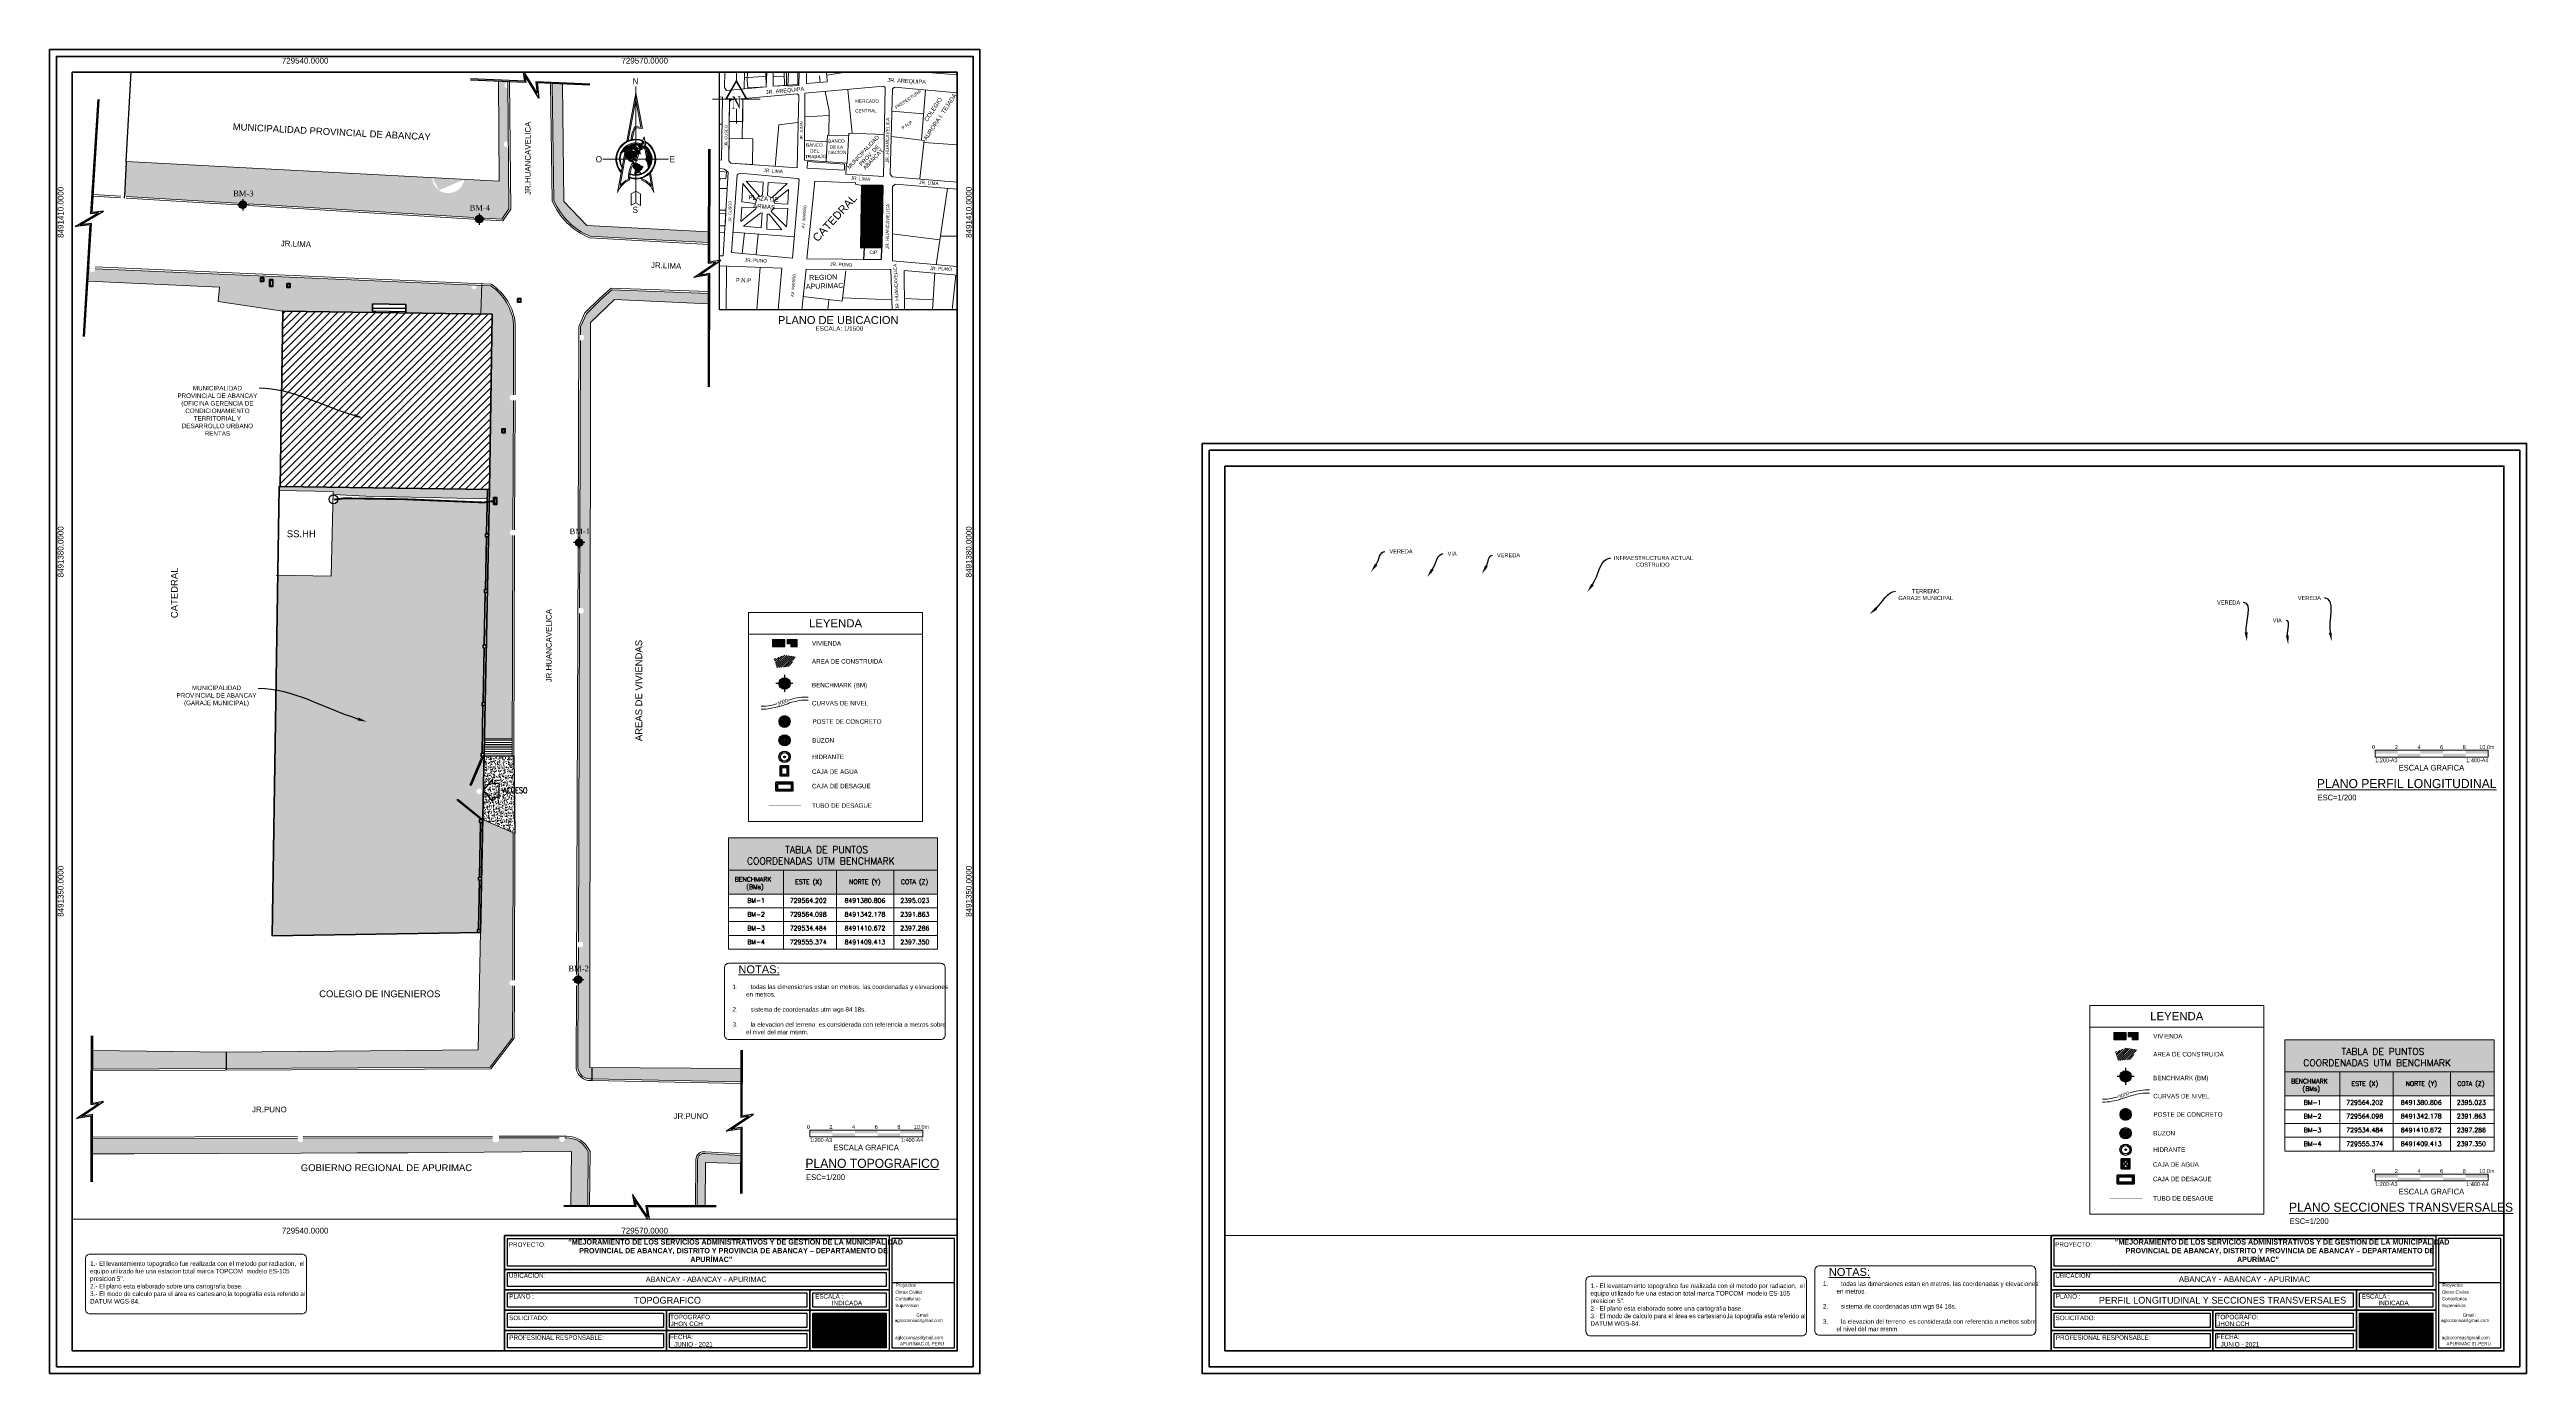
# Paper-space layout 'UBICACION' of a CAD drawing. Header units: metres. Extents: x 2 to 1096, y 1 to 586.
# The model-space entities are those that its viewports show. They can reach past a viewport. Long polylines and large blocks are cut down to what shows.
import ezdxf
from ezdxf import colors
from ezdxf.entities.mleader import LeaderData, LeaderLine
from ezdxf.enums import TextEntityAlignment as Align
from ezdxf.math import Vec2, Vec3

# ---------------------------------------------------------------- set-up
doc = ezdxf.new("R2010")
doc.units = ezdxf.units.M
for name, color, linetype, lineweight in [('AREA DE EXCAVACION', 5, 'Continuous', 60), ('BLOQUES', 7, 'Continuous', 5), ('CAJA AGUA', 7, 'Continuous', 40), ('CALLES', 5, 'Continuous', 18), ('CATASTRO', 1, 'Continuous', 18), ('COLUMNAS', 5, 'Continuous', 40), ('HACH', 7, 'Continuous', 0), ('lotes', 146, 'Continuous', 18), ('MARCOS', 7, 'Continuous', 40), ('MEMBRETE', 251, 'Continuous', 15), ('MUROS', 252, 'Continuous', 50), ('PERIMETRO', 3, 'Continuous', 15), ('T-CERCOS', 7, 'CERCO', 20), ('T-CURVAS DE NIVEL', 7, 'Continuous', 15), ('T-POLIGONAL', 7, 'Continuous', 20), ('T-POSTE', 7, 'Continuous', 25), ('T-VIVIENDA', 7, 'Continuous', 15), ('TEX-3', 12, 'Continuous', 5), ('TEXTO', 255, 'Continuous', 0), ('TEXTO @ 0.2', 255, 'Continuous', 0), ('TEXTO @ 1', 255, 'Continuous', 0)]:
    doc.layers.add(name, color=color, linetype=linetype, lineweight=lineweight)
doc.layers.add('AREA DE IMPRECION', color=250, linetype='Continuous', lineweight=0, plot=False)
for name, color, linetype in [('B-VALTOP ROTULO TEXTO', 7, 'Continuous'), ('ESCALA', 7, 'Continuous'), ('ESCALA A1', 7, 'Continuous'), ('ESCALA A3', 7, 'Continuous'), ('G-Bloques', 7, 'Continuous'), ('LEYENDA', 7, 'Continuous'), ('NORTE', 1, 'Continuous'), ('PREDIO URBANO INSCRITO', 4, 'Continuous'), ('S-ANNO-TEXT', 7, 'Continuous'), ('TABLA DE PUNTOS', 7, 'Continuous'), ('V-NODE-TEXT', 11, 'Continuous')]:
    doc.layers.add(name, color=color, linetype=linetype)
doc.styles.add('1. Barrios', font='')
doc.styles.add('2. Barrios', font='')
doc.styles.add('Arial', font='arial.ttf')
doc.styles.add('Romans', font='romans.shx', dxfattribs={"width": 1.2})
doc.styles.get("Standard").update_dxf_attribs({"font": 'arial.ttf'})
doc.styles.add('Tex Numeros', font='')
doc.styles.add('Titulo', font='BRITANIC.TTF')
doc.styles.get('1. Barrios').set_extended_font_data('Codian October Eight')
doc.styles.get('2. Barrios').set_extended_font_data('Muddy Way')
doc.styles.get('Tex Numeros').set_extended_font_data('Roboto')
doc.linetypes.add('CERCO', pattern='A,0.3,-0.2,["X",Standard,S=0.1,R=0,X=-0.1,Y=-0.06],-0.1', length=0.6)
pattern_1 = [(45, (-364408.48533, -4245174.26467), (-0.280633007746, 0.280633007746), [])]
pattern_2 = [(0, (-12.828, 1.7562), (0, 0.2032), []), (90, (-12.828, 1.7562), (-0.2032, 0.2032), [0.2032, -0.2032])]
pattern_3 = [(50, (-12.828, 1.7562), (0.546554006988, -0.047817256617), [0.05715, -0.62865]), (355, (-12.828, 1.7562), (-0.105730264275, 0.573170535717), [0.04572, -0.50292175251]), (100.4514447, (-12.78245, 1.7522), (0.44082374127, 0.525353255737), [0.0485700264, -0.5342707338]), (46.1842, (-12.828, 1.9086), (0.813237122676, -0.1261269838), [0.085725, -0.942975]), (96.63555761, (-12.7602, 1.8981), (0.712212402155, 0.74227837379), [0.07285506942, -0.80140682448]), (351.18415117, (-12.828, 1.9086), (0.712212402195, 0.74227837376), [0.06857990121, -0.75437919576]), (21, (-12.7518, 1.8705), (0.454843173807, -0.306795594561), [0.05715, -0.62865]), (326, (-12.7518, 1.8705), (0.185406085043, 0.552563898367), [0.04572, -0.50292]), (71.451445, (-12.7139, 1.84493), (0.640249257836, 0.245768306658), [0.0485700264, -0.5342698128]), (37.5, (-12.828, 1.7562), (0.0092658097518, 0.2536651166195), [0, -0.496824, 0, -0.51054, 0, -0.504825]), (7.5, (-12.828, 1.7562), (0.200458987531, 0.300541724454), [0, -0.291084, 0, -0.485394, 0, -0.192405]), (327.5, (-12.99793, 1.7562), (0.4067717855006, -0.017186231978), [0, -0.1905, 0, -0.59436, 0, -0.78867]), (317.5, (-13.07413, 1.7562), (0.444387544158, 0.0762794731), [0, -0.24765, 0, -0.394716, 0, -0.56007])]

# ---------------------------------------------------------------- blocks, each defined once
blk = doc.blocks.new('*U137')
at = {"layer": 'MARCOS', "lineweight": 200}
blk.add_lwpolyline([(-0.1, -0.1), (584.9, -0.1), (584.9, 410.9), (-0.1, 410.9)], close=True, dxfattribs=at)
at = {"layer": 'MARCOS'}
for points in [[(2.9, 2.9), (581.9, 2.9), (581.9, 407.9), (2.9, 407.9)], [(9.9, 9.9), (574.9, 9.9), (574.9, 400.9), (9.9, 400.9)]]:
    blk.add_lwpolyline(points, close=True, dxfattribs=at)
blk = doc.blocks.new('NORTE_01')
at = {"lineweight": 5}
h = blk.add_hatch(color=5, dxfattribs=at)
h.dxf.hatch_style = 1
h.paths.add_polyline_path([(0.1, 101.8), (0.1, 114), (-15.2, 30.7, -0.019179), (-12.8, 31.8)])
h.paths.add_polyline_path([(9, 54.8), (0.1, 55.8), (0.1, 53.8), (11.5, 52.6), (0.1, 114), (0.1, 101.8)])
h = blk.add_hatch(color=5, dxfattribs=at)
h.dxf.hatch_style = 1
h.paths.add_polyline_path([(-10.6, -36.4, -0.047737), (-9.8, -24.9, -0.020596), (-11.8, -24, 0.043961), (-12.8, -35, 0.120654), (-26.9, -45.5), (-21.5, -15.8, -0.029616), (-23.2, -13.2), (-31.3, -57.3, -0.219534)])
h.paths.add_polyline_path([(25.2, -23.4, -0.017461), (23.5, -25.1), (27.2, -46.1, 0.127904), (12.3, -34.7), (11.7, -32.3, -0.014161), (9.8, -32.9), (10.7, -36.2, -0.218039), (31.2, -57.2)])
h.paths.add_polyline_path([(-0.5, 53.9), (0.1, 53.8), (0.1, 55.8), (-1.7, 56, 0.085047), (-8.1, 33.3, -0.01517), (-6, 33.7, -0.077469)])
at = {"layer": 'NORTE', "lineweight": 5}
h = blk.add_hatch(color=256, dxfattribs=at)
h.set_gradient(color1=(0, 0, 255), one_color=1, tint=1)
h.paths.add_polyline_path([(-17, 9.3), (-17, 9.2), (-17, 9), (-17, 9), (-17.1, 8.9), (-17.1, 8.8), (-17.2, 8.8), (-17.2, 8.9), (-17.2, 9), (-17.1, 9.1), (-17.2, 9.2), (-17.3, 9.2), (-17.5, 9.1), (-17.6, 9.1), (-17.6, 9.1), (-17.6, 8.9), (-17.6, 8.8), (-17.5, 8.4), (-17.5, 8), (-17.5, 7.8), (-17.6, 7.7), (-17.6, 7.6), (-17.6, 7.5), (-17.6, 7.3), (-17.6, 7.2), (-17.7, 7), (-17.8, 7), (-17.8, 6.9), (-17.9, 6.8), (-17.8, 6.6), (-17.8, 6.5), (-17.7, 6.3), (-17.7, 6.1), (-17.8, 6.1), (-17.8, 6), (-17.8, 5.8), (-17.8, 5.7), (-17.7, 5.6), (-17.7, 5.4), (-17.7, 5.3), (-17.7, 5.3), (-17.6, 5.2), (-17.6, 5.1), (-17.5, 5), (-17.5, 5), (-17.5, 4.9), (-17.4, 4.9), (-17.3, 4.8), (-17.3, 4.8), (-17.3, 4.7), (-17.3, 4.6), (-17.3, 4.6), (-17.3, 4.5), (-17.2, 4.5), (-17.2, 4.4), (-17.2, 4.3), (-17.2, 4.2), (-17.1, 4.2), (-17.1, 4.1), (-17.1, 4), (-17, 3.9), (-16.9, 3.8), (-16.8, 3.6), (-16.8, 3.5), (-16.7, 3.5), (-16.6, 3.5), (-16.5, 3.6), (-16.5, 3.6), (-16.3, 3.5), (-16.2, 3.4), (-16.1, 3.3), (-16, 3.2), (-15.8, 3.1), (-15.8, 2.8), (-15.6, 2.4), (-15.6, 2), (-15.4, 1.7), (-15.3, 1.6), (-15.2, 1.4), (-15, 1.3), (-14.9, 1.2), (-14.9, 1.1), (-14.9, 1), (-15, 0.9), (-15.1, 0.9), (-15.1, 0.8), (-15.1, 0.7), (-15.1, 0.7), (-15, 0.6), (-14.8, 0.5), (-14.7, 0.5), (-14.6, 0.4), (-14.6, 0.2), (-14.6, 0.1), (-14.6, 0), (-14.5, 0.1), (-14.5, 0.1), (-14.5, 0.2), (-14.4, 0.3), (-14.4, 0.3), (-14.3, 0.2), (-14.3, 0.1), (-14.3, 0), (-14.3, -0.1), (-14.3, -0.2), (-14.3, -0.3), (-14.2, -0.3), (-14.1, -0.3), (-14.1, -0.2), (-14, -0.2), (-13.9, -0.3), (-13.8, -0.2), (-13.8, -0.1), (-13.9, 0), (-14, 0.1), (-14, 0.2), (-14, 0.3), (-14.1, 0.4), (-14.2, 0.5), (-14.3, 0.6), (-14.4, 0.7), (-14.4, 0.8), (-14.5, 0.9), (-14.5, 1), (-14.6, 1.1), (-14.7, 1.4), (-14.8, 1.5), (-14.9, 1.6), (-15, 1.7), (-15.1, 1.8), (-15.1, 1.9), (-15.1, 2.1), (-15.2, 2.2), (-15.2, 2.4), (-15.1, 2.5), (-15, 2.4), (-14.9, 2.4), (-14.8, 2.4), (-14.7, 2.3), (-14.5, 2.3), (-14.5, 2.1), (-14.4, 2), (-14.2, 2), (-14.2, 1.8), (-14.3, 1.7), (-14.3, 1.5), (-14.2, 1.3), (-14.1, 1.2), (-13.9, 1), (-13.7, 0.8), (-13.6, 0.6), (-13.3, 0.3), (-13.2, 0), (-12.8, -0.4), (-12.4, -0.8), (-12.1, -1.2), (-12.1, -1.4), (-12, -1.8), (-11.9, -2.2), (-11.6, -2.6), (-11.4, -2.8), (-11.1, -2.9), (-10.8, -3.1), (-10.6, -3.1), (-10.4, -3.2), (-10.2, -3.4), (-10, -3.5), (-9.9, -3.5), (-9.7, -3.5), (-9.6, -3.6), (-9.5, -3.7), (-9.2, -3.8), (-9.1, -3.9), (-8.9, -4), (-8.7, -4), (-8.5, -4), (-8.4, -3.9), (-8.3, -3.8), (-8.1, -3.8), (-8, -3.8), (-7.9, -3.8), (-7.8, -3.9), (-7.7, -3.9), (-7.6, -3.9), (-7.6, -3.9), (-7.5, -3.8), (-7.5, -3.8), (-7.5, -3.7), (-7.4, -3.6), (-7.3, -3.5), (-7.2, -3.5), (-7.1, -3.5), (-7.1, -3.7), (-7.1, -3.8), (-7.2, -3.9), (-7.3, -3.9), (-7.3, -4), (-7.3, -4.1), (-7.2, -4.3), (-7.1, -4.4), (-7, -4.5), (-6.9, -4.6), (-6.6, -4.8), (-6.4, -4.8), (-6.3, -4.8), (-6.2, -4.8), (-6.2, -4.8), (-6.2, -4.9), (-6, -4.9), (-5.9, -4.9), (-5.8, -4.9), (-5.6, -5), (-5.5, -5), (-5.4, -5), (-5.4, -5), (-5.3, -4.9), (-5.2, -5), (-5.2, -5.1), (-5.2, -5.1), (-5.2, -5.2), (-5.2, -5.3), (-5.1, -5.4), (-4.9, -5.5), (-4.7, -5.6), (-4.5, -5.6), (-4.4, -5.7), (-4.5, -5.9), (-4.6, -6), (-4.6, -6.2), (-4.5, -6.2), (-4.5, -6.3), (-4.4, -6.4), (-4.3, -6.3), (-4.2, -6.2), (-4.1, -6.2), (-3.9, -6.4), (-3.9, -6.5), (-3.8, -6.5), (-3.8, -6.6), (-3.8, -6.7), (-3.7, -6.7), (-3.6, -6.8), (-3.6, -6.9), (-3.6, -7), (-3.5, -7), (-3.3, -6.9), (-3.2, -6.9), (-3, -6.9), (-2.9, -7), (-2.9, -7), (-2.9, -7.1), (-2.9, -7.1), (-2.8, -7.1), (-2.7, -7.2), (-2.7, -7.2), (-2.6, -7.3), (-2.4, -7.2), (-2.4, -7.1), (-2.4, -7), (-2.4, -7), (-2.5, -6.9), (-2.4, -6.8), (-2.3, -6.8), (-2.2, -6.8), (-2.2, -6.7), (-2.1, -6.7), (-2.1, -6.6), (-2, -6.6), (-1.9, -6.7), (-1.8, -6.7), (-1.7, -6.7), (-1.7, -6.8), (-1.7, -6.9), (-1.6, -6.8), (-1.6, -6.8), (-1.5, -6.9), (-1.6, -6.9), (-1.7, -7), (-1.7, -7.1), (-1.6, -7.2), (-1.6, -7.2), (-1.6, -7.3), (-1.6, -7.4), (-1.8, -7.4), (-1.9, -7.4), (-2.1, -7.5), (-2.1, -7.6), (-2.1, -7.7), (-2.2, -7.5), (-2.2, -7.5), (-2.4, -7.7), (-2.5, -8), (-2.6, -8.2), (-2.8, -8.2), (-3, -8.4), (-3, -8.6), (-3.1, -8.7), (-3.2, -8.7), (-3.4, -8.8), (-3.4, -8.9), (-3.4, -9.1), (-3.2, -9.1), (-3.2, -9.2), (-3.2, -9.5), (-3.2, -9.7), (-3.2, -9.8), (-3.2, -9.8), (-3.1, -9.8), (-3.1, -9.9), (-3.2, -9.9), (-3.2, -9.9), (-3.3, -10), (-3.2, -10.1), (-3.2, -10.2), (-3.1, -10.2), (-3.1, -10.2), (-3.2, -10.3), (-3.2, -10.4), (-3.2, -10.4), (-3.3, -10.5), (-3.3, -10.5), (-3.4, -10.6), (-3.4, -10.6), (-3.4, -10.7), (-3.5, -10.7), (-3.6, -10.7), (-3.6, -10.8), (-3.6, -10.9), (-3.7, -10.9), (-3.7, -11), (-3.8, -11.1), (-3.8, -11.2), (-3.8, -11.3), (-3.8, -11.5), (-4.1, -11.6), (-4.3, -11.8), (-4.4, -11.8), (-4.5, -11.9), (-4.5, -12), (-4.5, -12.2), (-4.5, -12.3), (-4.5, -12.4), (-4.4, -12.5), (-4.3, -12.5), (-4.2, -12.4), (-4.1, -12.3), (-4.1, -12.4), (-4, -12.4), (-4, -12.6), (-4.1, -12.6), (-4.1, -12.7), (-4.1, -12.8), (-4.2, -12.8), (-4.3, -12.8), (-4.4, -12.9), (-4.6, -13.1), (-4.6, -13.2), (-4.6, -13.3), (-4.5, -13.4), (-4.5, -13.5), (-4.5, -13.6), (-4.6, -13.6), (-4.6, -13.7), (-4.5, -13.7), (-4.3, -13.7), (-4.2, -13.9), (-4, -14.1), (-3.8, -14.3), (-3.6, -14.6), (-3.4, -14.8), (-3.4, -15), (-3.3, -15.1), (-3.3, -15.2), (-3.2, -15.2), (-3.2, -15.3), (-3.2, -15.4), (-3.1, -15.5), (-3, -15.5), (-3, -15.6), (-3, -15.7), (-2.9, -15.8), (-2.9, -15.9), (-2.9, -16), (-3, -16), (-3, -16), (-3, -16.1), (-3, -16.3), (-2.9, -16.3), (-2.8, -16.4), (-2.7, -16.5), (-2.6, -16.6), (-2.5, -16.7), (-2.3, -16.8), (-2, -16.9), (-1.8, -17), (-1.5, -17.2), (-1.2, -17.3), (-1.1, -17.3), (-1, -17.4), (-0.9, -17.4), (-0.9, -17.5), (-0.9, -17.6), (-0.7, -17.6), (-0.5, -17.7), (-0.5, -17.8), (-0.5, -17.9), (-0.4, -17.9), (-0.4, -18.1), (-0.4, -18.7), (-0.4, -19), (-0.6, -19.4), (-0.6, -19.6), (-0.6, -19.9), (-0.6, -20.1), (-0.6, -20.3), (-0.7, -20.6), (-0.8, -20.8), (-0.7, -21), (-0.9, -21.1), (-0.9, -21.4), (-0.9, -21.7), (-0.9, -22), (-1, -22.2), (-1.1, -22.5), (-1.2, -22.6), (-1.3, -22.7), (-1.3, -22.8), (-1.3, -22.9), (-1.5, -22.9), (-1.5, -23), (-1.4, -23), (-1.4, -23.1), (-1.4, -23.2), (-1.3, -23.3), (-1.4, -23.4), (-1.4, -23.5), (-1.5, -23.6), (-1.5, -23.7), (-1.5, -23.8), (-1.6, -23.9), (-1.7, -24), (-1.7, -24.2), (-1.6, -24.3), (-1.5, -24.2), (-1.5, -24.1), (-1.5, -24.1), (-1.4, -23.9), (-1.3, -23.9), (-1.2, -23.9), (-1.1, -24), (-1.1, -24.1), (-1.1, -24.1), (-1.1, -24.2), (-1.2, -24.2), (-1.3, -24.3), (-1.2, -24.4), (-1.1, -24.4), (-1.2, -24.5), (-1.3, -24.6), (-1.4, -24.6), (-1.4, -24.7), (-1.5, -24.8), (-1.6, -24.8), (-1.6, -24.7), (-1.7, -24.7), (-1.8, -24.7), (-1.8, -24.8), (-1.8, -24.9), (-1.7, -24.9), (-1.6, -25), (-1.6, -25), (-1.5, -25), (-1.4, -25.1), (-1.4, -25.1), (-1.5, -25.2), (-1.5, -25.2), (-1.6, -25.3), (-1.6, -25.3), (-1.5, -25.4), (-1.5, -25.5), (-1.5, -25.6), (-1.6, -25.7), (-1.7, -25.7), (-1.8, -25.7), (-1.8, -25.7), (-1.8, -25.8), (-1.6, -25.8), (-1.4, -25.8), (-1.4, -25.8), (-1.3, -25.8), (-1.2, -25.8), (-1.2, -25.8), (-1.1, -25.8), (-1, -25.8), (-1, -25.9), (-0.9, -25.9), (-0.7, -25.9), (-0.7, -25.9), (-0.6, -25.9), (-0.5, -25.9), (-0.4, -25.9), (-0.4, -25.9), (-0.4, -26), (-0.4, -26.1), (-0.5, -26.1), (-0.5, -26.2), (-0.2, -26.2), (-0.1, -26.1), (-0.1, -26.1), (-0.1, -26.3), (0.1, -26.3), (0.3, -26.2), (0.5, -26.2), (0.7, -26.2), (0.7, -26.1), (0.4, -26), (0.3, -25.9), (0.3, -25.7), (0.3, -25.5), (0.5, -25.3), (0.7, -25.3), (0.8, -25.2), (1, -25.1), (0.9, -24.9), (0.8, -24.9), (0.6, -24.8), (0.5, -24.8), (0.5, -24.8), (0.5, -24.7), (0.7, -24.7), (0.7, -24.7), (0.8, -24.6), (1, -24.6), (1.1, -24.5), (1.2, -24.4), (1.3, -24.4), (1.3, -24.3), (1.3, -24.2), (1.3, -24.1), (1.4, -24.2), (1.5, -24.1), (1.7, -24.1), (1.7, -24), (1.6, -24), (1.5, -24), (1.3, -24), (1.3, -23.8), (1.3, -23.7), (1.4, -23.7), (1.5, -23.7), (1.7, -23.7), (1.8, -23.7), (2.1, -23.7), (2.2, -23.6), (2.6, -23.5), (2.7, -23.4), (2.9, -23.3), (2.9, -23.1), (3.4, -23.2), (3.5, -23.1), (3.6, -23.1), (3.8, -23.1), (3.8, -22.9), (3.9, -22.8), (4.1, -22.7), (4.1, -22.6), (4.2, -22.4), (4.2, -22.2), (4.4, -22.2), (4.9, -22.1), (5.2, -21.9), (5.4, -21.7), (5.6, -21.6), (5.7, -21.3), (5.9, -21.1), (6, -21), (6.3, -20.9), (6.4, -20.8), (6.6, -20.6), (6.7, -20.4), (6.9, -20.3), (6.9, -20), (7.1, -19.7), (7.4, -19.4), (7.9, -19.1), (8.5, -18.9), (9, -18.7), (9.2, -18.6), (9.8, -18.2), (10, -17.9), (10.3, -17.4), (10.5, -17), (10.7, -16.3), (10.7, -15.7), (10.9, -15.5), (11, -15.4), (11.2, -15.2), (11.3, -15), (11.4, -14.8), (11.8, -14.4), (12.1, -14.1), (12.3, -13.8), (12.3, -13.4), (12.3, -13.1), (12.1, -12.9), (11.8, -12.9), (11.7, -12.9), (11.4, -12.7), (11.1, -12.5), (10.9, -12.3), (10.6, -12.3), (10.2, -12.3), (9.9, -12.3), (9.8, -12.2), (9.5, -12.2), (9.3, -12.2), (9.2, -12.4), (9, -12.3), (9.1, -12.2), (9.1, -12.1), (9, -12), (8.9, -12), (8.6, -11.8), (8.3, -11.7), (8, -11.7), (7.8, -11.8), (7.7, -11.9), (7.5, -12), (7.2, -12.1), (7, -12.1), (6.9, -12), (6.8, -11.9), (6.6, -11.9), (6.5, -12), (6.4, -11.9), (6.5, -11.7), (6.8, -11.5), (7, -11.4), (7.1, -11.2), (7.3, -11), (7.4, -11), (7.1, -10.7), (6.9, -10.5), (6.8, -10), (6.5, -9.8), (6.2, -9.6), (5.8, -9.5), (5.4, -9.4), (4.9, -9.4), (4.6, -9.3), (4.4, -9.2), (3.9, -8.7), (3.8, -8.6), (3.5, -8.5), (3.3, -8.4), (3.1, -8.5), (3, -8.5), (3, -8.3), (3.1, -8.3), (3.1, -8.2), (3.1, -8.1), (3, -8), (3.1, -7.9), (3, -7.7), (2.9, -7.6), (2.6, -7.6), (2.2, -7.6), (2.1, -7.7), (1.8, -7.8), (1.6, -7.8), (1.3, -7.7), (1, -7.7), (0.6, -7.6), (0.4, -7.6), (0.2, -7.5), (-0.1, -7.3), (-0.2, -7.3), (-0.3, -7.2), (-0.3, -7.2), (-0.3, -7.1), (-0.4, -7), (-0.5, -7), (-0.6, -7.1), (-0.6, -7.2), (-0.5, -7.2), (-0.5, -7.3), (-0.4, -7.4), (-0.5, -7.4), (-0.6, -7.4), (-0.7, -7.5), (-0.8, -7.5), (-0.9, -7.5), (-1, -7.6), (-1, -7.7), (-0.9, -7.7), (-0.8, -7.8), (-0.8, -7.9), (-0.8, -8.1), (-0.8, -8.2), (-0.9, -8.2), (-1, -8.2), (-1.1, -8.1), (-1.1, -8.1), (-1.2, -7.9), (-1.2, -7.8), (-1.1, -7.7), (-1, -7.6), (-1, -7.6), (-1.1, -7.5), (-1.2, -7.4), (-1.1, -7.3), (-1.1, -7.2), (-0.9, -7.2), (-0.8, -7.1), (-0.8, -7), (-0.9, -7), (-1, -7), (-1.1, -7), (-1.2, -7.1), (-1.2, -7.2), (-1.3, -7.2), (-1.3, -7.2), (-1.4, -7.2), (-1.3, -7.1), (-1.3, -7), (-1.3, -7), (-1.3, -6.9), (-1.4, -6.7), (-1.5, -6.6), (-1.6, -6.5), (-1.8, -6.5), (-1.9, -6.5), (-2, -6.4), (-2.2, -6.5), (-2.3, -6.5), (-2.3, -6.6), (-2.5, -6.6), (-2.6, -6.7), (-2.7, -6.7), (-2.8, -6.8), (-2.9, -6.7), (-3, -6.7), (-3.1, -6.7), (-3.1, -6.7), (-3.2, -6.6), (-3.2, -6.6), (-3.2, -6.5), (-3.3, -6.4), (-3.3, -6.4), (-3.6, -6.1), (-3.8, -5.9), (-3.8, -5.8), (-3.8, -5.6), (-3.8, -5.3), (-3.8, -5), (-3.8, -4.8), (-3.7, -4.8), (-3.7, -4.7), (-3.6, -4.5), (-3.7, -4.3), (-3.7, -4.3), (-3.9, -4.3), (-3.9, -4.2), (-4, -4.2), (-4, -4.1), (-4, -4.1), (-4.1, -4), (-4.2, -4), (-4.5, -4), (-4.8, -4), (-5, -4), (-5.2, -4), (-5.5, -4), (-5.7, -4), (-5.9, -4.1), (-6.1, -4.2), (-6.3, -4.2), (-6.4, -4.2), (-6.5, -4.2), (-6.5, -4), (-6.4, -4), (-6.2, -4), (-6.1, -3.9), (-6, -3.7), (-5.8, -3.5), (-5.8, -3.4), (-5.7, -3.1), (-5.6, -2.9), (-5.6, -2.8), (-5.5, -2.8), (-5.3, -2.9), (-5.3, -2.5), (-5.3, -2.4), (-5.3, -2.2), (-5.2, -2.1), (-5.1, -2), (-5.1, -1.9), (-5.1, -1.8), (-5.4, -1.7), (-5.6, -1.7), (-5.9, -1.7), (-6.1, -1.8), (-6.4, -1.9), (-6.5, -2.1), (-6.5, -2.2), (-6.4, -2.3), (-6.3, -2.4), (-6.3, -2.6), (-6.5, -2.6), (-6.7, -2.7), (-6.9, -2.9), (-7, -3), (-7.2, -3), (-7.5, -3), (-7.7, -3), (-7.8, -3), (-7.9, -3), (-8.1, -2.9), (-8.3, -2.8), (-8.4, -2.8), (-8.5, -2.7), (-8.6, -2.5), (-8.9, -2.1), (-9.1, -1.8), (-9.2, -1.5), (-9.2, -0.8), (-9.2, -0.3), (-9, 0), (-9, 0.2), (-9, 0.4), (-9, 0.6), (-8.9, 0.9), (-8.6, 1.3), (-8.2, 1.6), (-8, 1.7), (-7.7, 2), (-7.5, 2.1), (-7.3, 2.1), (-7.2, 2), (-7.2, 1.8), (-7.1, 1.8), (-6.9, 1.8), (-6.7, 1.7), (-6.7, 1.6), (-6.5, 1.5), (-6.3, 1.5), (-6.3, 1.6), (-6.2, 1.6), (-6, 1.8), (-6, 2), (-5.9, 2.1), (-5.4, 2.1), (-5.2, 2.1), (-4.7, 2.1), (-4.5, 2), (-4.2, 1.9), (-3.7, 1.9), (-3.4, 1.8), (-3.4, 1.6), (-3.3, 1.4), (-3.3, 1.1), (-3.3, 0.9), (-3.3, 0.7), (-3.1, 0.5), (-2.9, 0.3), (-2.8, 0.2), (-2.6, 0.3), (-2.4, 0.7), (-2.5, 1), (-2.6, 1.4), (-2.7, 1.6), (-2.8, 2), (-2.8, 2.2), (-2.7, 2.7), (-2.6, 2.9), (-2.4, 3), (-2.3, 3.1), (-2.1, 3.1), (-2, 3.1), (-2, 3.3), (-1.9, 3.4), (-1.8, 3.5), (-1.8, 3.5), (-1.6, 3.5), (-1.4, 3.6), (-1.3, 3.7), (-1.2, 3.8), (-1.1, 3.9), (-0.9, 3.9), (-0.8, 4), (-0.8, 4), (-0.9, 4.2), (-0.8, 4.2), (-0.7, 4.3), (-0.7, 4.3), (-0.6, 4.5), (-0.6, 4.6), (-0.7, 4.9), (-0.8, 4.9), (-0.8, 5.1), (-0.8, 5.5), (-0.6, 5.5), (-0.3, 5.8), (0, 6.1), (0.1, 6.3), (0.1, 6.6), (0, 6.7), (0.4, 6.9), (0.7, 7), (1.1, 6.9), (1.4, 6.9), (1.5, 7), (1.4, 7.3), (1.3, 7.4), (1.3, 7.7), (1.4, 7.8), (1.5, 7.9), (1.8, 8.1), (2, 8.2), (2.1, 8.3), (2.5, 8.4), (2.6, 8.4), (2.8, 8.4), (2.7, 8.5), (2.8, 8.6), (3.1, 8.7), (3.3, 8.7), (3.5, 8.7), (3.4, 8.5), (3.2, 8.4), (3.2, 8.2), (3.2, 8.1), (3.3, 7.9), (3.5, 8), (3.9, 8.2), (4.2, 8.4), (4.5, 8.5), (4.8, 8.7), (5, 8.9), (5.3, 8.9), (5.5, 9.1), (5.4, 9.2), (5.3, 9.3), (5.1, 9.3), (5, 9.2), (4.8, 9), (4.7, 8.9), (4.4, 8.9), (4.1, 9), (3.8, 9.1), (3.7, 9.3), (3.6, 9.4), (3.6, 9.6), (3.6, 9.7), (3.7, 9.8), (3.7, 9.9), (3.6, 9.9), (3.5, 9.9), (3.4, 9.8), (3.3, 9.7), (3.2, 9.6), (3.1, 9.5), (3, 9.4), (2.9, 9.4), (2.9, 9.6), (2.9, 9.8), (3.1, 9.9), (3.3, 10.2), (3.4, 10.4), (3.5, 10.4), (3.6, 10.5), (3.5, 10.5), (3.3, 10.5), (3, 10.5), (2.7, 10.4), (2.3, 10.2), (2, 10.1), (1.7, 9.8), (1.5, 9.6), (1.3, 9.5), (1.3, 9.5), (1.3, 9.6), (1.3, 9.7), (1.5, 9.8), (1.7, 10), (1.9, 10.3), (2, 10.4), (2.3, 10.6), (2.6, 10.7), (3.1, 10.9), (3.8, 11), (4.3, 11.1), (5, 11), (5.4, 11), (5.9, 11.5), (6.4, 11.5), (6.6, 11.5), (6.9, 11.7), (6.9, 11.9), (6.8, 12.2), (6.8, 12.4), (6.6, 12.4), (6.5, 12.4), (6.4, 12.4), (6.4, 12.5), (6.3, 12.7), (6.2, 12.7), (6.1, 12.7), (6, 12.7), (5.9, 12.6), (5.7, 12.5), (5.6, 12.4), (5.5, 12.4), (5.3, 12.4), (5.3, 12.5), (5.4, 12.6), (5.5, 12.6), (5.5, 12.6), (5.6, 12.6), (5.6, 12.7), (5.6, 12.7), (5.7, 12.7), (5.8, 12.8), (5.9, 12.8), (6, 12.9), (6, 13), (6, 13), (5.9, 13.1), (5.7, 13.1), (5.6, 13.2), (5.5, 13.2), (5.3, 13.2), (5.1, 13.2), (5.1, 13.3), (5.1, 13.4), (5.1, 13.4), (5, 13.5), (4.9, 13.6), (4.9, 13.7), (4.8, 13.7), (4.7, 13.7), (4.6, 13.7), (4.6, 13.8), (4.5, 13.9), (4.5, 13.9), (4.4, 14), (4.5, 14), (4.5, 14), (4.6, 14), (4.7, 14.1), (4.7, 14.1), (4.7, 14.2), (4.7, 14.2), (4.6, 14.3), (4.6, 14.3), (4.5, 14.3), (4.5, 14.4), (4.6, 14.4), (4.6, 14.4), (4.6, 14.4), (4.6, 14.5), (4.6, 14.5), (4.5, 14.5), (4.5, 14.6), (4.4, 14.6), (4.3, 14.8), (4.2, 14.8), (4.1, 14.8), (4.1, 14.9), (4.2, 14.9), (4.2, 14.9), (4.1, 15), (3.8, 15.4), (3.6, 15.6), (3.5, 15.6), (3.5, 15.5), (3.5, 15.3), (3.5, 15.2), (3.4, 15.2), (3.3, 15.1), (3.1, 15), (3, 14.9), (2.8, 14.9), (2.6, 14.8), (2.4, 14.7), (2.3, 14.9), (2, 15), (1.8, 15.2), (1.8, 15.4), (1.7, 15.7), (1.7, 15.9), (1.8, 15.9), (1.8, 16), (1.7, 16), (1.6, 16), (1.3, 16.1), (1.3, 16.2), (1.1, 16.2), (1, 16.2), (0.9, 16.4), (0.8, 16.5), (0.6, 16.7), (0.3, 16.8), (0.1, 16.7), (0, 16.7), (-0.3, 16.7), (-0.6, 16.8), (-0.8, 16.8), (-1.1, 16.8), (-1.3, 16.8), (-1.4, 16.7), (-1.4, 16.6), (-1.2, 16.5), (-1.2, 16.4), (-1.2, 16.2), (-1.3, 16.2), (-1.4, 16.1), (-1.2, 16), (-1.1, 15.8), (-1.2, 15.7), (-1.2, 15.6), (-1.3, 15.5), (-1.4, 15.4), (-1.4, 15.3), (-1.5, 15.2), (-1.6, 15), (-1.4, 14.8), (-1.3, 14.8), (-1, 14.7), (-0.9, 14.5), (-0.8, 14.3), (-0.8, 13.9), (-1, 13.6), (-1.3, 13.5), (-1.6, 13.3), (-1.8, 13.3), (-1.9, 13.1), (-2, 13), (-1.9, 12.9), (-1.8, 12.8), (-1.8, 12.4), (-1.7, 12.2), (-1.7, 12), (-1.7, 11.8), (-1.7, 11.6), (-1.9, 11.5), (-2.1, 11.5), (-2.4, 11.6), (-2.6, 11.8), (-2.9, 12.1), (-3, 12.4), (-3, 12.8), (-3, 13), (-3, 13.4), (-3.5, 13.4), (-3.9, 13.4), (-4.1, 13.4), (-4.5, 13.5), (-4.9, 13.5), (-5, 13.7), (-5.4, 14), (-5.9, 14.1), (-6.3, 14.2), (-6.5, 14.1), (-6.7, 14.1), (-6.8, 14.3), (-6.8, 14.6), (-6.9, 14.8), (-7.2, 14.8), (-7.4, 14.8), (-7.5, 15.1), (-7.5, 15.4), (-7.3, 15.9), (-7, 16.2), (-6.7, 16.5), (-6.3, 16.8), (-5.8, 17), (-5.5, 17.2), (-5, 17.5), (-4.8, 17.6), (-4.6, 17.8), (-4.6, 17.9), (-4.8, 17.9), (-5.1, 18), (-5.3, 18), (-5.4, 18.1), (-5.6, 18.2), (-5.7, 18.2), (-5.7, 18.3), (-5.5, 18.4), (-5.4, 18.3), (-5, 18.2), (-4.9, 18.1), (-4.8, 18.1), (-4.5, 18.2), (-4.4, 18.3), (-4.2, 18.4), (-4.3, 18.5), (-4.4, 18.5), (-4.5, 18.6), (-4.3, 18.7), (-4, 18.7), (-3.9, 18.7), (-3.9, 18.6), (-3.8, 18.6), (-3.6, 18.6), (-3.5, 18.6), (-3.4, 18.6), (-3.4, 18.6), (-3.5, 18.7), (-3.6, 18.7), (-3.7, 18.8), (-3.7, 18.8), (-3.6, 18.9), (-3.5, 18.8), (-3.3, 18.8), (-3.2, 18.7), (-3.1, 18.7), (-2.9, 18.8), (-2.8, 18.8), (-2.7, 18.9), (-2.6, 19), (-2.5, 19.2), (-2.6, 19.3), (-2.8, 19.4), (-2.9, 19.5), (-2.9, 19.7), (-2.7, 19.8), (-2.6, 19.8), (-2.8, 20), (-3, 20.1), (-3.2, 20.1), (-3.6, 20.1), (-3.8, 20.1), (-3.9, 20), (-3.8, 19.9), (-3.6, 19.8), (-3.5, 19.7), (-3.5, 19.6), (-3.5, 19.5), (-3.5, 19.4), (-3.7, 19.3), (-3.9, 19.3), (-4.1, 19.2), (-4.2, 19.2), (-4.3, 19.2), (-4.3, 19.1), (-4.4, 19), (-4.5, 18.9), (-4.7, 19), (-4.7, 19.1), (-4.8, 19.3), (-4.8, 19.5), (-4.8, 19.6), (-4.9, 19.7), (-5, 19.8), (-5.1, 19.8), (-5.2, 19.7), (-5.3, 19.6), (-5.3, 19.5), (-5.4, 19.4), (-5.6, 19.4), (-5.7, 19.6), (-5.7, 19.8), (-5.7, 19.9), (-5.9, 20), (-6.2, 19.9), (-6.3, 19.7), (-6.4, 19.6), (-6.5, 19.7), (-6.6, 19.6), (-6.7, 19.6), (-6.6, 19.4), (-6.7, 19.3), (-6.8, 19.2), (-6.9, 19.2), (-7.1, 19.1), (-7.3, 19.1), (-7.3, 18.9), (-7.3, 18.7), (-7.4, 18.6), (-7.5, 18.7), (-7.6, 18.7), (-7.6, 18.9), (-7.6, 19), (-7.7, 19.1), (-7.9, 19.2), (-8.1, 19.2), (-8.2, 19.2), (-8.2, 19.1), (-8.2, 19.1), (-8.1, 19.1), (-8, 19), (-8, 18.9), (-8.1, 18.9), (-8.6, 18.9), (-8.8, 18.9), (-9, 18.8), (-9.2, 18.8), (-9.2, 18.8), (-9.4, 18.7), (-9.6, 18.7), (-9.7, 18.8), (-9.9, 18.8), (-10, 18.8), (-10, 18.7), (-10.3, 18.8), (-10.4, 18.8), (-10.6, 18.8), (-10.8, 18.7), (-10.9, 18.7), (-11, 18.7), (-11, 18.6), (-11.1, 18.5), (-11.2, 18.5), (-11.3, 18.5), (-11.3, 18.4), (-11.3, 18.3), (-11.2, 18.2), (-11.3, 18.1), (-11.3, 18.1), (-11.4, 18), (-11.5, 18), (-11.5, 18.1), (-11.5, 18.2), (-11.5, 18.3), (-11.5, 18.3), (-11.7, 18.4), (-11.7, 18.4), (-11.9, 18.4), (-12, 18.5), (-12.2, 18.4), (-12.4, 18.3), (-12.7, 18.2), (-13.2, 18.1), (-13.4, 18.2), (-13.4, 18.3), (-13.3, 18.4), (-13.3, 18.5), (-13.8, 18.5), (-14.9, 18.4), (-15.4, 18.4), (-15.6, 18.3), (-15.8, 18.2), (-15.8, 18.3), (-15.9, 18.3), (-16, 18.2), (-16.1, 18.1), (-16.3, 18.1), (-16.4, 18.1), (-16.4, 18.3), (-16.5, 18.3), (-16.6, 18.2), (-16.8, 18), (-17, 17.9), (-17.2, 17.8), (-17.5, 17.7), (-17.9, 17.5), (-18.4, 17.2), (-18.4, 17), (-19, 16.8), (-19.2, 16.9), (-19.6, 16.8), (-19.9, 16.7), (-20.7, 16.3), (-21.1, 15.9), (-21.5, 15.3), (-21.9, 14.9), (-22.2, 14.4), (-22.5, 13.9), (-22.6, 13.7), (-22.7, 13.6), (-22.8, 13.4), (-22.9, 13.3), (-23, 13.1), (-23.1, 12.8), (-23.3, 12.5), (-23.5, 12.2), (-23.6, 12), (-23.8, 11.7), (-23.9, 11.5), (-23.9, 11.2), (-23.8, 11.1), (-23.8, 10.9), (-23.7, 10.7), (-23.6, 10.8), (-23.5, 11), (-23.5, 11.1), (-23.5, 11.1), (-23.4, 11.2), (-23.4, 11.3), (-23.2, 11.4), (-23.1, 11.5), (-23, 11.7), (-22.8, 12.1), (-22.7, 12.2), (-22.7, 12.3), (-22.6, 12.3), (-22.6, 12.3), (-22.6, 12.2), (-22.5, 12.2), (-22.4, 12.2), (-22.3, 12.4), (-22.2, 12.5), (-22.1, 12.5), (-22.1, 12.7), (-22.1, 12.8), (-22, 12.9), (-21.9, 12.9), (-21.9, 13), (-21.9, 13), (-21.7, 13), (-21.5, 13), (-21.1, 13), (-20.8, 13.1), (-20.6, 13), (-20.4, 13), (-20.1, 13), (-19.6, 13), (-19.4, 12.9), (-19.3, 12.9), (-19.3, 12.7), (-19.3, 12.6), (-19.3, 12.5), (-19.2, 12.4), (-19.1, 12.4), (-19.1, 12.2), (-19.1, 12.1), (-19.1, 12.1), (-19, 12.2), (-18.8, 12), (-18.8, 11.9), (-18.8, 11.8), (-18.7, 11.8), (-18.6, 11.8), (-18.6, 11.7), (-18.7, 11.6), (-18.8, 11.6), (-18.8, 11.4), (-18.7, 11.3), (-18.6, 11.3), (-18.5, 11.2), (-18.4, 11.1), (-18.4, 11), (-18.3, 10.9), (-18.2, 10.8), (-18.1, 10.8), (-18.1, 10.7), (-18.2, 10.7), (-18.3, 10.7), (-18.3, 10.6), (-18.3, 10.5), (-18.2, 10.4), (-18.3, 10.3), (-18.2, 10.2), (-18.1, 10.3), (-18, 10.3), (-17.9, 10.2), (-17.8, 10.2), (-17.6, 10.2), (-17.5, 10.1), (-17.5, 10), (-17.4, 9.9), (-17.4, 9.9), (-17.3, 9.8), (-17.2, 9.8), (-17.1, 9.8), (-17.1, 9.7), (-17.1, 9.6), (-17, 9.5)])
h = blk.add_hatch(color=256, dxfattribs=at)
h.set_gradient(color1=(0, 0, 255), one_color=1, tint=1)
h.paths.add_polyline_path([(-12.2, 20.3), (-12.3, 20.3), (-12.4, 20.4), (-12.5, 20.3), (-12.6, 20.2), (-12.7, 20.2), (-12.7, 20.3), (-12.7, 20.5), (-12.9, 20.5), (-13.2, 20.5), (-13.6, 20.5), (-14.3, 20.4), (-14.8, 20.2), (-15.2, 20.1), (-15.2, 19.8), (-15.3, 19.7), (-15.4, 19.6), (-15.6, 19.4), (-15.6, 19.4), (-15.6, 19.3), (-15.7, 19.2), (-15.8, 19.1), (-15.7, 19.1), (-15.6, 19.2), (-15.5, 19.2), (-15.5, 19.1), (-15.4, 19.1), (-15.3, 19.2), (-15.2, 19.2), (-15.1, 19.3), (-15, 19.3), (-14.8, 19.3), (-14.6, 19.3), (-14.5, 19.5), (-14.5, 19.5), (-14.4, 19.6), (-14.2, 19.8), (-13.9, 19.7), (-14, 19.6), (-13.9, 19.6), (-13.7, 19.5), (-13.6, 19.5), (-13.5, 19.6), (-13.4, 19.6), (-13.3, 19.6), (-13.3, 19.5), (-13.3, 19.5), (-13.5, 19.4), (-13.6, 19.4), (-13.7, 19.4), (-13.8, 19.3), (-14, 19.3), (-13.9, 19.2), (-13.8, 19.2), (-13.5, 19.3), (-13.3, 19.3), (-13.1, 19.4), (-12.9, 19.4), (-12.9, 19.3), (-12.9, 19.2), (-13.1, 19.2), (-13.4, 19.1), (-13.7, 19), (-13.8, 19), (-13.8, 18.9), (-13.7, 18.7), (-13.5, 18.7), (-13.2, 18.7), (-13, 18.8), (-12.9, 18.7), (-13, 18.6), (-12.9, 18.6), (-12.8, 18.6), (-11.3, 19.1), (-10.9, 19.2), (-10.7, 19.2), (-10.6, 19.2), (-10.3, 19.2), (-9.9, 19.2), (-9.7, 19.3), (-9.4, 19.3), (-9.4, 19.4), (-9.4, 19.5), (-9.5, 19.5), (-9.6, 19.5), (-9.7, 19.4), (-9.8, 19.4), (-9.8, 19.5), (-9.7, 19.5), (-9.6, 19.6), (-9.5, 19.6), (-9.3, 19.6), (-9.2, 19.6), (-9, 19.6), (-9, 19.7), (-9.1, 19.8), (-9.4, 19.8), (-9.7, 19.9), (-10, 19.9), (-10.1, 20), (-10, 20.3), (-10.1, 20.4), (-10.1, 20.5), (-10.2, 20.7), (-10.3, 20.8), (-10.7, 20.8), (-11, 20.7), (-11.1, 20.5), (-11.6, 20.5), (-11.6, 20.4), (-11.8, 20.3), (-11.9, 20.3), (-12, 20.3), (-12.1, 20.3), (-12.2, 20.3)])
h.paths.add_polyline_path([(-12.3, 21.3), (-12.1, 21.3), (-12, 21.4), (-11.8, 21.5), (-11.7, 21.4), (-11.7, 21.3), (-11.8, 21.3), (-11.9, 21.3), (-12.1, 21.2), (-12.2, 21.2), (-12.3, 21.1), (-12.4, 21), (-12.4, 21), (-12.2, 21), (-11.9, 21.1), (-11.8, 21.2), (-11.5, 21.2), (-11.3, 21.3), (-11.1, 21.5), (-10.8, 21.5), (-10.2, 21.6), (-10.1, 21.7), (-9.8, 22), (-10, 22), (-10.3, 22), (-10.5, 22), (-10.6, 22.1), (-10.9, 22.2), (-11, 22.1), (-11, 21.8), (-10.9, 21.7), (-11.4, 21.6), (-11.8, 21.6), (-12.2, 21.6), (-12.6, 21.6), (-12.5, 21.8), (-12.6, 21.9), (-12.8, 21.8), (-13.2, 21.7), (-13.7, 21.4), (-14, 21.2), (-14.3, 21.1), (-14.3, 21), (-14.2, 21), (-14.1, 21), (-14, 21), (-13.9, 21.1), (-13.8, 21.2), (-13.7, 21.2), (-13.7, 21.3), (-13.6, 21.3), (-13.5, 21.3), (-13.4, 21.4), (-13.4, 21.4), (-13.3, 21.4), (-13.3, 21.4), (-13.2, 21.4), (-13, 21.5), (-12.8, 21.5), (-12.7, 21.5), (-12.7, 21.3), (-12.8, 21.3), (-12.9, 21.2), (-13, 21.2), (-13, 21.1), (-12.9, 21.1), (-12.8, 21.1), (-12.6, 21.1), (-12.5, 21.2)])
h.paths.add_polyline_path([(-7.2, 20.7), (-7.4, 20.6), (-7.4, 20.5), (-7.5, 20.4), (-7.5, 20.3), (-7.4, 20.2), (-7.5, 20.1), (-7.5, 19.9), (-7.1, 19.8), (-6.8, 19.8), (-6.6, 19.8), (-6.4, 19.7), (-6.4, 19.8), (-6.3, 20), (-6.2, 20.3), (-6.2, 20.4), (-6.3, 20.6), (-6.5, 20.8), (-6.6, 20.9), (-6.8, 20.8), (-7.1, 20.8)])
h.paths.add_polyline_path([(-8.5, 21.1), (-8.6, 21), (-8.6, 21.1), (-8.7, 21), (-8.7, 21), (-8.8, 21), (-9, 21), (-9, 21), (-9, 21), (-9, 21.1), (-9.1, 21.1), (-9.2, 21.1), (-9.2, 21), (-9.3, 21), (-9.3, 20.9), (-9.2, 20.8), (-9.1, 20.8), (-8.9, 20.8), (-8.8, 20.8), (-8.7, 20.8), (-8.5, 20.7), (-8.4, 20.6), (-8.3, 20.5), (-8.2, 20.5), (-8.1, 20.5), (-8, 20.6), (-7.9, 20.7), (-7.8, 20.7), (-7.7, 20.7), (-7.7, 20.7), (-7.5, 20.7), (-7.5, 20.8), (-7.5, 20.9), (-7.6, 21), (-7.6, 21), (-7.7, 21), (-7.6, 21.1), (-7.6, 21.1), (-7.7, 21.2), (-7.7, 21.2), (-7.8, 21.2), (-7.9, 21.2), (-7.9, 21.2), (-7.9, 21.2), (-7.8, 21.3), (-7.7, 21.3), (-7.7, 21.4), (-7.6, 21.5), (-7.6, 21.5), (-7.5, 21.6), (-7.7, 21.6), (-7.7, 21.5), (-7.8, 21.5), (-7.9, 21.5), (-8.1, 21.5), (-8.1, 21.4), (-8.2, 21.4), (-8.2, 21.4), (-8.3, 21.5), (-8.3, 21.4), (-8.5, 21.4), (-8.5, 21.4), (-8.6, 21.4), (-8.7, 21.3), (-8.6, 21.3), (-8.5, 21.3), (-8.5, 21.3), (-8.5, 21.2), (-8.5, 21.2), (-8.5, 21.1)])
h.paths.add_polyline_path([(-8.1, 19.7), (-8.2, 19.6), (-8.2, 19.6), (-8.2, 19.5), (-8.2, 19.4), (-7.8, 19.4), (-7.6, 19.4), (-7.4, 19.4), (-7.4, 19.6), (-7.6, 19.7), (-7.7, 19.7), (-7.8, 19.6), (-7.8, 19.7), (-7.8, 19.8), (-8, 19.8), (-8.1, 19.7)])
h = blk.add_hatch(color=256, dxfattribs=at)
h.set_gradient(color1=(0, 0, 255), one_color=1, tint=1)
h.paths.add_polyline_path([(-3.4, 17.5), (-3.3, 17.6), (-3.2, 17.6), (-3.1, 17.5), (-3, 17.4), (-2.7, 17.3), (-2.5, 17.3), (-2.3, 17.3), (-2.3, 17.4), (-2.3, 17.5), (-2.5, 17.5), (-2.7, 17.5), (-2.7, 17.6), (-2.8, 17.8), (-3, 17.8), (-3.2, 17.8), (-3.3, 18), (-3.5, 18), (-3.8, 18.1), (-3.8, 18.2), (-4, 18.2), (-4.2, 18), (-4.3, 17.7), (-4.3, 17.5), (-4.5, 17.4), (-4.6, 17.2), (-4.5, 17.2), (-4.5, 17.3), (-4.4, 17.3), (-4.2, 17.3), (-4.1, 17.3), (-4.1, 17.3), (-4.1, 17.1), (-3.9, 17.1), (-3.8, 17.2), (-3.6, 17.3)])
h.paths.add_polyline_path([(-6.1, 21.8), (-6.3, 21.8), (-6.7, 21.8), (-6.8, 21.7), (-6.8, 21.6), (-6.9, 21.4), (-7, 21.4), (-7.1, 21.2), (-7, 21.2), (-7, 21.1), (-6.9, 21), (-6.8, 21), (-6.8, 20.9), (-6.7, 20.9), (-6.7, 21), (-6.7, 21), (-6.6, 21.1), (-6.6, 21.1), (-6.5, 21.1), (-6.5, 21.1), (-6.5, 21.2), (-6.6, 21.2), (-6.6, 21.2), (-6.6, 21.3), (-6.5, 21.3), (-6.4, 21.3), (-6.3, 21.3), (-6.2, 21.4), (-6.1, 21.3), (-5.9, 21.3), (-5.8, 21.5), (-5.5, 21.7), (-5.4, 21.8), (-5.5, 21.9), (-5.5, 21.9), (-5.6, 21.9), (-5.8, 21.8)])
h.paths.add_polyline_path([(-5.2, 23.6), (-5.1, 23.7), (-4.9, 23.7), (-4.7, 23.8), (-4.6, 23.9), (-4.5, 24), (-4.4, 24), (-4.4, 23.8), (-4.2, 23.8), (-4.1, 23.9), (-4, 24), (-3.9, 24.1), (-4, 24.1), (-4, 24.3), (-4.1, 24.3), (-4.3, 24.3), (-4.4, 24.3), (-4.5, 24.2), (-4.6, 24.3), (-4.7, 24.4), (-4.8, 24.4), (-4.9, 24.4), (-4.9, 24.3), (-5.2, 24.4), (-5.3, 24.5), (-5.5, 24.5), (-5.8, 24.4), (-6, 24.4), (-6.1, 24.3), (-6.2, 24.2), (-6.3, 24.2), (-6.4, 24.1), (-6.4, 24.1), (-6.4, 24), (-6.6, 24), (-6.7, 24), (-6.8, 23.9), (-6.7, 23.9), (-6.6, 23.9), (-6.4, 23.8), (-6.2, 23.7), (-6.1, 23.7), (-5.9, 23.6), (-5.8, 23.6), (-5.6, 23.6)])
h.paths.add_polyline_path([(-8.3, 23.4), (-8.4, 23.4), (-8.9, 23.4), (-9.2, 23.4), (-9.4, 23.2), (-9.4, 23), (-9.1, 23), (-8.9, 23.1), (-8.5, 23.1), (-8.3, 23.1), (-8.2, 23), (-8.2, 22.9), (-8.1, 22.9), (-7.9, 23), (-7.7, 23.2), (-7.8, 23.3), (-7.9, 23.4)])
h = blk.add_hatch(color=256, dxfattribs=at)
h.set_gradient(color1=(0, 0, 255), one_color=1, tint=1)
h.paths.add_polyline_path([(-7.9, 22.3), (-7.7, 22.3), (-7.6, 22.3), (-7.5, 22.4), (-7.5, 22.5), (-7.6, 22.6), (-7.7, 22.6), (-7.8, 22.6), (-7.8, 22.6), (-8, 22.5), (-8.2, 22.5), (-8.3, 22.5), (-8.2, 22.4), (-8.1, 22.4), (-8.2, 22.3), (-8.5, 22.3), (-8.6, 22.4), (-8.7, 22.4), (-8.8, 22.4), (-8.8, 22.3), (-8.8, 22.2), (-8.9, 22.2), (-8.9, 22.2), (-8.9, 22.1), (-8.7, 22.1), (-8.6, 22.2), (-8.6, 22.2), (-8.4, 22.2), (-8.2, 22.2), (-8, 22.3)])
h.paths.add_polyline_path([(-6.9, 23.3), (-6.7, 23.2), (-6.6, 23.3), (-6.6, 23.5), (-6.7, 23.5), (-7, 23.5), (-7.2, 23.5), (-7.3, 23.5), (-7.3, 23.4), (-7.4, 23.3), (-7.3, 23.2), (-7.2, 23.2)])
h.paths.add_polyline_path([(-6.6, 22.8), (-6.4, 22.8), (-6.2, 22.8), (-6.2, 22.8), (-6.3, 22.9), (-6.5, 22.9), (-6.6, 22.9), (-6.7, 22.9), (-6.7, 22.9), (-6.8, 22.9), (-6.8, 22.9), (-6.9, 22.9), (-7, 22.9), (-7.1, 22.8), (-7.1, 22.7), (-6.9, 22.8), (-6.8, 22.8)])
h.paths.add_polyline_path([(-8.1, 22.1), (-8.2, 22.1), (-8.3, 22.1), (-8.4, 22.1), (-8.4, 22), (-8.3, 22), (-8.3, 22), (-8.1, 22), (-8, 22), (-7.9, 22), (-7.8, 22), (-7.8, 22.1), (-7.8, 22.1), (-8, 22.1)])
h.paths.add_polyline_path([(-4.9, 22.2), (-4.8, 22.3), (-4.8, 22.3), (-4.6, 22.3), (-4.6, 22.2), (-4.6, 22.1), (-4.4, 22.1), (-4.4, 22.2), (-4.3, 22.2), (-4.2, 22.2), (-4, 22.2), (-3.9, 22.3), (-3.8, 22.4), (-3.6, 22.5), (-3.5, 22.7), (-3.6, 22.7), (-3.7, 22.7), (-3.9, 22.6), (-4, 22.5), (-4.3, 22.6), (-4.4, 22.5), (-4.6, 22.5), (-4.7, 22.5), (-4.8, 22.5), (-5, 22.6), (-5.1, 22.6), (-5.3, 22.6), (-5.7, 22.6), (-5.7, 22.5), (-5.8, 22.3), (-5.8, 22.2), (-5.7, 22.1), (-5.6, 22.1), (-5.5, 22.2), (-5.4, 22.2), (-5.3, 22.2), (-5.3, 22.1), (-5, 22.1)])
h.paths.add_polyline_path([(-5.9, 22.8), (-6, 22.8), (-6.1, 22.7), (-6, 22.7), (-5.8, 22.7), (-5.7, 22.7), (-5.5, 22.7), (-5.5, 22.8), (-5.6, 22.8), (-5.7, 22.8)])
h.paths.add_polyline_path([(-3.3, 22.7), (-3.5, 22.5), (-3.7, 22.3), (-3.5, 22.2), (-3.3, 22.2), (-3.1, 22.4), (-2.9, 22.4), (-2.8, 22.3), (-2.7, 22.2), (-2.5, 22.3), (-2.2, 22.3), (-2, 22.4), (-1.9, 22.5), (-1.9, 22.7), (-1.9, 22.7), (-2.1, 22.7), (-2.3, 22.7), (-2.4, 22.8), (-2.6, 22.9), (-2.8, 22.8), (-3.1, 22.8)])
h = blk.add_hatch(color=256, dxfattribs=at)
h.set_gradient(color1=(0, 0, 255), one_color=1, tint=1)
h.paths.add_polyline_path([(6.7, 20.9), (6.7, 20.7), (6.7, 20.6), (6.5, 20.4), (6.4, 20.2), (6, 20.3), (5.8, 20.2), (5.8, 19.9), (6.2, 19.8), (6.2, 19.7), (6.1, 19.6), (6.2, 19.3), (6.3, 19.2), (6.5, 18.9), (6.7, 18.6), (6.9, 18.3), (7.1, 18.2), (7.5, 17.9), (7.8, 17.6), (7.9, 17.5), (8, 17.4), (8, 17.2), (8.1, 17.2), (8.1, 17), (8.3, 17), (8.5, 16.9), (8.8, 16.7), (9.1, 16.7), (9.5, 16.8), (9.7, 16.9), (9.9, 16.8), (9.9, 16.7), (10.1, 16.6), (10.2, 16.3), (10.4, 16.3), (10.7, 16.3), (10.8, 16.4), (11, 16.5), (11, 16.6), (10.9, 16.7), (11.1, 16.8), (11.1, 17.1), (11.1, 17.3), (11, 17.4), (11, 17.4), (10.9, 17.5), (10.9, 17.6), (11, 17.7), (11.1, 17.8), (11.1, 18), (11.2, 18), (11.3, 18.2), (11.1, 18.3), (11.1, 18.3), (11, 18.4), (10.9, 18.5), (10.8, 18.6), (10.7, 18.6), (10.6, 18.6), (10.7, 18.7), (10.9, 18.7), (11, 18.8), (11.1, 18.8), (11.2, 18.9), (11.3, 19), (11.4, 19), (11.6, 19.2), (11.6, 19.3), (11.8, 19.3), (11.9, 19.2), (12, 19.3), (12.2, 19.4), (12.5, 19.4), (12.6, 19.5), (12.6, 19.7), (12.6, 19.8), (12.7, 20), (12.6, 20.1), (12.6, 20.3), (12.7, 20.3), (12.7, 20.3), (12.8, 20.4), (13, 20.4), (13.1, 20.4), (13.1, 20.3), (13.2, 20.3), (13.3, 20.2), (13.5, 20.3), (13.7, 20.3), (13.9, 20.5), (13.9, 20.7), (13.9, 20.9), (13.9, 21), (13.9, 21.2), (13.6, 21.3), (13.4, 21.4), (13.3, 21.5), (13.2, 21.5), (13.2, 21.6), (13, 21.6), (13, 21.6), (12.8, 21.7), (12.8, 21.8), (12.9, 21.8), (12.9, 21.9), (12.7, 21.9), (12.6, 21.9), (12.5, 21.9), (12.5, 21.7), (12.5, 21.7), (12.4, 21.9), (12.4, 21.9), (12.3, 21.9), (12.2, 21.7), (12.1, 21.7), (12.1, 21.9), (12, 22.1), (12.1, 22.2), (12.2, 22.1), (12.4, 22.1), (12.6, 22.1), (12.7, 22.2), (12.6, 22.3), (12.5, 22.4), (12.4, 22.5), (12.2, 22.6), (12.1, 22.6), (11.8, 22.6), (11.6, 22.7), (11.5, 22.8), (11.6, 22.8), (11.6, 22.9), (11.5, 23), (11.5, 23.1), (11.5, 23.1), (11.4, 23.1), (11.2, 23.1), (11.1, 23.2), (11, 23.1), (11, 23.1), (10.8, 23), (10.6, 22.9), (10.5, 23), (10.5, 23.1), (10.6, 23.2), (10.8, 23.2), (10.9, 23.2), (11, 23.3), (11.1, 23.3), (11, 23.4), (10.8, 23.4), (10.7, 23.5), (10.5, 23.6), (10.4, 23.6), (10.3, 23.7), (10, 23.7), (10.1, 23.8), (10.1, 23.8), (10.2, 23.8), (10.1, 23.9), (9.9, 23.9), (9.9, 24), (9.8, 24.1), (9.6, 24.1), (9.5, 24.1), (9.5, 24.1), (9.4, 24.2), (9.4, 24.3), (9.4, 24.4), (9.2, 24.5), (9.1, 24.5), (8.9, 24.5), (8.9, 24.6), (8.8, 24.6), (8.8, 24.5), (8.7, 24.5), (8.6, 24.6), (8.4, 24.6), (8.4, 24.7), (8.4, 24.8), (8.1, 24.9), (7.8, 24.9), (7.5, 24.9), (7.4, 25), (7.2, 25), (6.7, 25.1), (6.6, 25.1), (6.5, 25), (6.4, 25), (6.3, 25.1), (6.3, 25.1), (6.1, 25.1), (6.1, 25), (6.1, 25), (6.1, 24.9), (5.9, 25), (5.8, 25.1), (5.6, 25), (5.5, 25), (5.4, 25), (5.3, 25.1), (4.9, 25.1), (4.7, 25), (4.4, 25), (4.1, 25), (3.7, 25), (3.1, 25.1), (2.6, 25.2), (2, 25.3), (0.8, 25.4), (-1.1, 25.4), (-1.8, 25.3), (-2.1, 25.2), (-2.4, 25.1), (-2.6, 25), (-2.8, 25), (-2.9, 25), (-3.2, 24.9), (-3.3, 25), (-3.4, 25), (-3.5, 25), (-3.6, 24.9), (-3.8, 24.9), (-3.9, 24.9), (-4.3, 24.9), (-4.8, 24.9), (-5.1, 25), (-5.4, 24.9), (-5.4, 24.8), (-5.2, 24.8), (-5.1, 24.8), (-5, 24.8), (-5, 24.8), (-5, 24.8), (-5.1, 24.7), (-5.1, 24.7), (-5, 24.6), (-4.9, 24.6), (-4.8, 24.6), (-4.7, 24.6), (-4.6, 24.6), (-4.5, 24.6), (-4.5, 24.6), (-4.4, 24.5), (-4.3, 24.6), (-4.3, 24.6), (-4.2, 24.6), (-4.1, 24.6), (-3.9, 24.7), (-3.8, 24.7), (-3.7, 24.7), (-3.5, 24.7), (-3.4, 24.7), (-3.3, 24.7), (-3.3, 24.7), (-3.4, 24.7), (-3.4, 24.6), (-3.4, 24.5), (-3.3, 24.5), (-3.2, 24.6), (-2.9, 24.6), (-2.7, 24.6), (-2.5, 24.6), (-2.3, 24.7), (-2.1, 24.7), (-2, 24.7), (-1.9, 24.7), (-1.6, 24.7), (-1.4, 24.7), (-1.3, 24.7), (-1.1, 24.7), (-1, 24.7), (-1, 24.7), (-1.1, 24.6), (-1.2, 24.6), (-1.4, 24.6), (-1.6, 24.6), (-1.6, 24.6), (-1.7, 24.6), (-1.8, 24.6), (-1.8, 24.5), (-1.9, 24.5), (-2, 24.5), (-2.2, 24.5), (-2.3, 24.5), (-2.4, 24.5), (-2.4, 24.4), (-2.5, 24.4), (-2.5, 24.3), (-2.4, 24.3), (-2.3, 24.3), (-2.3, 24.3), (-2.2, 24.3), (-2.1, 24.3), (-2.1, 24.3), (-2.1, 24.2), (-2.1, 24.2), (-2.2, 24.2), (-2.3, 24.2), (-2.4, 24.2), (-2.5, 24.3), (-2.7, 24.3), (-2.8, 24.3), (-3, 24.4), (-3.1, 24.4), (-3.2, 24.4), (-3.2, 24.4), (-3.4, 24.4), (-3.5, 24.3), (-3.6, 24.3), (-3.6, 24.3), (-3.6, 24.3), (-3.6, 24.2), (-3.5, 24.2), (-3.4, 24.2), (-3.3, 24.2), (-3.2, 24.2), (-3.2, 24.1), (-3, 24.1), (-2.9, 24.1), (-2.8, 24), (-2.6, 24), (-2.5, 24), (-2.5, 23.9), (-2.6, 23.9), (-2.8, 23.9), (-3, 23.9), (-3.3, 23.9), (-3.5, 23.9), (-3.6, 23.9), (-3.8, 23.9), (-3.9, 23.8), (-3.9, 23.8), (-3.9, 23.7), (-3.9, 23.7), (-3.7, 23.7), (-3.6, 23.7), (-3.5, 23.7), (-3.5, 23.6), (-3.4, 23.5), (-3.2, 23.5), (-3.1, 23.5), (-3, 23.5), (-2.9, 23.5), (-2.8, 23.4), (-2.9, 23.4), (-3, 23.3), (-3.2, 23.3), (-3.4, 23.3), (-3.5, 23.3), (-3.6, 23.4), (-3.8, 23.4), (-3.9, 23.5), (-4.1, 23.5), (-4.3, 23.5), (-4.4, 23.4), (-4.4, 23.3), (-4.4, 23.2), (-4.4, 23.2), (-4.6, 23.2), (-4.8, 23.1), (-4.8, 23), (-4.6, 22.9), (-4.4, 23), (-4.1, 23), (-3.8, 23), (-3.6, 23), (-3.5, 23), (-3.4, 23), (-3.4, 23.2), (-3.3, 23.2), (-3.1, 23.1), (-3, 23.1), (-2.7, 23.1), (-2.7, 23.2), (-2.5, 23.2), (-2.3, 23.1), (-2.2, 23.1), (-2.1, 23.1), (-1.9, 23.1), (-1.7, 23.1), (-1.5, 23.1), (-1.3, 23.1), (-1.1, 23.1), (-1.1, 23.2), (-1.2, 23.3), (-1.3, 23.3), (-1.5, 23.3), (-1.6, 23.3), (-1.8, 23.3), (-2, 23.3), (-2.2, 23.3), (-2.4, 23.4), (-2.2, 23.5), (-1.8, 23.5), (-1.6, 23.4), (-1.5, 23.4), (-1.3, 23.5), (-1.2, 23.7), (-1, 23.7), (-0.7, 23.8), (-0.7, 23.8), (-0.5, 23.9), (-0.2, 23.9), (-0.2, 24.1), (-0.4, 24.2), (-0.2, 24.3), (-0.1, 24.3), (0.1, 24.3), (0.3, 24.3), (0.7, 24.3), (0.9, 24.3), (1.1, 24.5), (1.2, 24.6), (1.5, 24.6), (1.7, 24.6), (1.9, 24.7), (2, 24.8), (2.1, 24.8), (2, 25), (2.1, 25), (2.3, 25), (2.4, 25), (2.6, 25), (2.8, 25), (3.1, 25), (3.4, 24.9), (3.6, 24.8), (3.7, 24.8), (3.7, 24.7), (3.6, 24.6), (3.2, 24.6), (2.8, 24.6), (2.5, 24.6), (2.4, 24.6), (2.2, 24.6), (2.1, 24.5), (2.1, 24.4), (2.2, 24.3), (2.3, 24.2), (2.5, 24.2), (2.5, 24.1), (2.5, 24.1), (2.3, 24.1), (2.3, 24.1), (2.1, 24.2), (2.1, 24.2), (2.1, 24.1), (2.2, 23.9), (2.3, 23.8), (2.5, 23.7), (2.6, 23.8), (2.7, 23.8), (2.8, 23.9), (3, 23.9), (3.6, 23.9), (3.7, 23.7), (3.9, 23.7), (4, 23.6), (4.1, 23.7), (4.3, 23.6), (4.4, 23.4), (4.5, 23.3), (4.7, 23.2), (4.7, 23.1), (4.9, 23.1), (5, 22.9), (5, 22.8), (5.2, 22.6), (5.3, 22.3), (5.2, 22.1), (5, 22), (5, 21.9), (5.1, 21.9), (5.2, 21.9), (5.3, 21.8), (5.4, 21.8), (5.5, 21.9), (5.6, 22), (5.7, 22), (5.8, 22), (5.9, 21.9), (5.8, 21.8), (5.7, 21.7), (5.5, 21.5), (5.4, 21.3), (5.6, 21), (5.8, 21), (6, 21), (6.1, 21), (6.3, 21), (6.3, 21.1), (6.2, 21.2), (6.3, 21.3), (6.4, 21.2), (6.6, 21)])
h = blk.add_hatch(color=256, dxfattribs=at)
h.set_gradient(color1=(0, 0, 255), one_color=1, tint=1)
h.paths.add_polyline_path([(0.2, 18.4), (0.1, 18.2), (0, 18.2), (-0.2, 18.2), (-0.4, 18), (-0.6, 18), (-0.8, 17.9), (-0.7, 17.7), (-0.6, 17.7), (-0.3, 17.7), (0, 17.8), (0.2, 17.7), (0.6, 17.5), (0.9, 17.5), (1, 17.4), (1.1, 17.1), (1.7, 17), (1.9, 16.8), (2.1, 16.7), (2.3, 16.7), (2.6, 16.7), (2.7, 16.6), (2.8, 16.7), (2.8, 16.8), (2.4, 17), (2.1, 17.2), (2.1, 17.4), (2.4, 17.4), (2.5, 17.2), (2.8, 17.1), (3, 17), (3.5, 17.1), (3.4, 17.4), (3.2, 17.6), (3.2, 17.7), (2.9, 17.9), (2.5, 18.1), (2.2, 18.3), (2.3, 18.5), (2.4, 18.7), (2.4, 18.9), (2.6, 19.1), (2.8, 18.9), (2.9, 18.7), (3, 18.5), (3.2, 18.5), (3.4, 18.4), (3.3, 18.2), (3.5, 18.1), (3.6, 18), (3.8, 17.9), (3.9, 18), (3.8, 18.2), (3.8, 18.3), (4, 18.2), (4.1, 18.3), (4.1, 18.4), (4.1, 18.5), (4.2, 18.7), (4.4, 18.6), (4.7, 18.5), (4.5, 18.8), (4.1, 18.8), (3.9, 18.8), (3.8, 18.9), (3.6, 19.1), (3.5, 19.2), (3, 19.3), (2.7, 19.4), (2.4, 19.5), (1.9, 19.6), (1.5, 19.6), (1.1, 19.6), (0.8, 19.5), (0.5, 19.4), (0.4, 19.2), (0.3, 18.8), (0.2, 18.7), (0, 18.5)])
h.paths.add_polyline_path([(-0.6, 20.1), (-0.5, 20), (-0.5, 19.9), (-0.6, 19.9), (-0.7, 19.8), (-0.8, 19.8), (-0.7, 19.7), (-0.5, 19.8), (-0.2, 19.9), (-0.1, 19.8), (0.1, 19.7), (0.1, 19.6), (0.4, 19.8), (0.7, 19.9), (1.1, 19.9), (1.7, 19.9), (2, 20), (2.5, 19.9), (2.5, 20), (2.2, 20), (2.1, 20.2), (2.3, 20.3), (2.4, 20.3), (2.2, 20.4), (2, 20.3), (1.8, 20.3), (1.7, 20.5), (1.8, 20.5), (1.9, 20.6), (1.8, 20.7), (1.6, 20.6), (1.4, 20.6), (1.2, 20.8), (0.9, 20.9), (0.5, 21.1), (-0.1, 21.3), (-0.4, 21.5), (-0.9, 21.5), (-1.3, 21.5), (-1.5, 21.4), (-1.5, 21.3), (-1.5, 21.2), (-1.7, 21.2), (-1.7, 21.3), (-1.8, 21.3), (-1.9, 21.3), (-2, 21.2), (-2.1, 21.2), (-2.2, 21.2), (-2.3, 21.3), (-2.1, 21.4), (-2.1, 21.5), (-2.1, 21.7), (-2.2, 21.7), (-2.3, 21.8), (-2.7, 21.8), (-3.3, 21.8), (-3.8, 21.9), (-4.3, 21.8), (-4.5, 21.8), (-4.6, 21.7), (-4.9, 21.5), (-5.2, 21.4), (-5.2, 21.2), (-5.1, 21.1), (-5.3, 21), (-5.3, 20.8), (-5.1, 20.8), (-4.9, 20.8), (-4.7, 20.8), (-4.6, 20.7), (-4.4, 20.6), (-4.6, 20.5), (-4.7, 20.5), (-5, 20.5), (-5, 20.5), (-5.1, 20.4), (-5, 20.4), (-4.8, 20.3), (-4.5, 20.4), (-4.2, 20.4), (-4, 20.3), (-3.6, 20.3), (-2.7, 20.2), (-2.4, 20.2), (-2.2, 20.3), (-2, 20.4), (-1.9, 20.6), (-1.7, 20.5), (-1.3, 20.4), (-1, 20.2), (-0.8, 20.2)])
h = blk.add_hatch(color=256, dxfattribs=at)
h.set_gradient(color1=(0, 0, 255), one_color=1, tint=1)
h.paths.add_polyline_path([(6.3, 10.5), (6.1, 10.4), (6, 10.3), (6.1, 10.2), (6.1, 10.1), (5.9, 10), (5.8, 9.8), (5.9, 9.8), (6.1, 9.8), (6.4, 9.8), (6.5, 9.7), (6.8, 9.7), (6.9, 9.7), (7.1, 9.7), (7.3, 9.7), (7.3, 9.6), (7, 9.4), (7.1, 9.3), (7.3, 9.5), (7.4, 9.6), (7.6, 9.7), (7.7, 9.6), (7.6, 9.4), (7.7, 9.3), (8, 9.3), (8.1, 9.3), (8.1, 9.4), (8.2, 9.6), (8, 9.8), (7.9, 9.8), (7.8, 9.9), (7.9, 10), (8, 10), (7.9, 10.1), (7.7, 10.1), (7.7, 10.2), (7.5, 10.4), (7.1, 10.7), (6.8, 10.9), (6.9, 11), (7, 11.4), (6.8, 11.5), (6.6, 11.3), (6.4, 11.1), (6.3, 10.8)])
h = blk.add_hatch(color=256, dxfattribs=at)
h.set_gradient(color1=(0, 0, 255), one_color=1, tint=1)
h.paths.add_polyline_path([(14.4, 18.6), (14.3, 18.8), (14.2, 18.9), (14, 19), (13.8, 19), (13.6, 19), (13.5, 18.9), (13.5, 18.8), (13.7, 18.8), (13.9, 18.8), (14, 18.7), (14.1, 18.7), (14.1, 18.6), (14, 18.6), (13.9, 18.6), (13.8, 18.5), (13.8, 18.5), (14, 18.5), (14.1, 18.4), (14.2, 18.3), (14.2, 18.2), (14.2, 18.1), (14.4, 18), (14.7, 17.9), (14.9, 17.8), (15.1, 17.7), (15.4, 17.7), (15.6, 17.8), (15.7, 17.8), (15.9, 17.8), (16.1, 17.8), (16.2, 17.9), (16.2, 18), (16.1, 18.2), (15.9, 18.4), (15.7, 18.5), (15.6, 18.7), (15.4, 18.6), (15.3, 18.6), (15.1, 18.6), (14.9, 18.7), (14.7, 18.7), (14.5, 18.7)])
h = blk.add_hatch(color=256, dxfattribs=at)
h.set_gradient(color1=(0, 0, 255), one_color=1, tint=1)
h.paths.add_polyline_path([(24.7, 3.8), (24.6, 4), (24.6, 4.1), (24.6, 4.3), (24.5, 4.4), (24.3, 4.6), (24, 4.7), (23.9, 4.8), (23.8, 5), (23.8, 5.2), (23.8, 5.5), (23.8, 5.7), (23.7, 5.9), (23.6, 6), (23.5, 6.1), (23.3, 6.1), (23.1, 6.2), (22.8, 6.2), (22.1, 6.3), (21.6, 6.2), (21.3, 6), (20.9, 5.9), (20.6, 6), (20.5, 6.2), (20.4, 6.2), (20.3, 6.1), (20.2, 5.9), (20.2, 5.6), (19.9, 5.4), (19.6, 5.2), (19.5, 5), (19.5, 4.8), (19.5, 4.5), (19.5, 4), (19.4, 3.8), (19.1, 3.6), (18.9, 3.5), (18.7, 3.4), (18.6, 3.1), (18.5, 3), (18.3, 2.8), (18.2, 2.6), (18.2, 2.3), (18, 2.1), (17.8, 1.5), (17.6, 1.3), (17.6, 1), (17.8, 0.7), (17.8, 0.1), (17.8, -0.4), (17.7, -0.9), (17.5, -1.2), (17.5, -1.4), (17.6, -1.6), (17.7, -1.8), (17.6, -2.2), (17.8, -2.4), (18.1, -2.7), (18.3, -3.1), (18.6, -3.4), (18.6, -3.6), (18.7, -3.9), (18.9, -4), (19.1, -4.2), (19.4, -4.5), (19.7, -4.9), (19.9, -4.9), (20.2, -5), (20.3, -4.9), (20.5, -4.8), (20.6, -4.7), (20.8, -4.6), (21.1, -4.6), (21.2, -4.8), (21.3, -4.8), (21.5, -4.7), (21.6, -4.6), (21.7, -4.5), (22, -4.3), (22.2, -4.1), (22.4, -4.1), (22.5, -4.1), (22.7, -4), (22.8, -4), (22.8, -4.1), (22.9, -4.2), (23, -4.4), (23, -4.6), (23.2, -4.6), (23.4, -4.6), (23.5, -4.5), (23.6, -4.6), (23.7, -4.6), (23.8, -4.8), (23.8, -5.2), (23.6, -5.6), (23.6, -5.8), (23.5, -6), (23.4, -6.3), (23.4, -6.6), (23.5, -6.7), (23.7, -6.9), (23.8, -7.1), (23.8, -7.6), (23.6, -8), (23.6, -8.3), (23.7, -8.7), (23.7, -8.9), (23.6, -9.2), (23.5, -9.4), (23.5, -9.5), (23.4, -9.6), (23.4, -9.7), (23.3, -9.8), (23.3, -9.9), (23.3, -10), (23.3, -10.1), (23.2, -10.3), (23.2, -10.4), (23.1, -10.6), (23, -10.9), (23.1, -11.1), (23.1, -11.2), (23.1, -11.2), (23, -11.4), (23, -11.6), (23.1, -11.8), (23, -12.1), (23, -12.3), (22.9, -12.6), (22.7, -12.9), (22.7, -13.1), (22.7, -13.5), (22.6, -13.9), (22.5, -14.4, 0.141377), (26.6, -0.2, 0.035556), (26.4, 3.6), (26.1, 3.5), (25.9, 3.6), (25.7, 3.8), (25.5, 4), (25.4, 4.1), (25.4, 4.2), (25.3, 4.2), (25.3, 4), (25.3, 3.8), (25.2, 3.7), (25.1, 3.7), (24.9, 3.7)])
h = blk.add_hatch(color=256, dxfattribs=at)
h.set_gradient(color1=(0, 0, 255), one_color=1, tint=1)
h.paths.add_polyline_path([(19.9, 12.9), (19.9, 12.8), (19.8, 12.8), (19.7, 12.8), (19.7, 12.8), (19.7, 12.7), (19.7, 12.7), (19.7, 12.6), (19.7, 12.6), (19.7, 12.5), (19.6, 12.3), (19.7, 12.3), (19.8, 12.3), (20, 12.2), (20.1, 12.2), (20.2, 12.2), (20.2, 12.2), (20.2, 12.1), (20, 12.1), (20, 12.1), (19.9, 12.1), (19.8, 12), (19.7, 11.9), (19.8, 11.7), (20, 11.7), (20.1, 11.8), (20.2, 11.8), (20.4, 11.8), (20.5, 11.8), (20.6, 11.7), (20.7, 11.7), (20.8, 11.7), (20.9, 11.7), (21, 11.7), (21, 11.7), (21, 11.8), (20.9, 12), (20.9, 12.1), (20.8, 12.2), (20.7, 12.4), (20.7, 12.5), (20.6, 12.6), (20.5, 12.6), (20.5, 12.8), (20.5, 12.9), (20.3, 13.1), (20.1, 13.2), (19.9, 13.2), (19.8, 13.2), (19.8, 13.1), (19.8, 13.1), (19.9, 13.1), (19.9, 13), (19.9, 12.9)])
h.paths.add_polyline_path([(19.7, 13.9), (19.7, 14), (19.7, 14.1), (19.7, 14.2), (19.7, 14.3), (19.6, 14.4), (19.5, 14.4), (19.5, 14.4), (19.3, 14.4), (19.3, 14.5), (19.1, 14.6), (19, 14.7), (18.9, 14.7), (19, 14.6), (19, 14.5), (19.1, 14.3), (19.1, 14.1), (19.2, 14), (19.3, 14), (19.3, 13.8), (19.4, 13.7), (19.4, 13.5), (19.6, 13.5), (19.8, 13.5), (20, 13.4), (20.1, 13.5), (20, 13.5), (19.9, 13.6), (19.9, 13.7), (19.8, 13.7), (19.8, 13.8), (19.7, 13.8)])
h.paths.add_polyline_path([(19.1, 13.4), (19.2, 13.6), (19.1, 13.7), (19, 13.8), (18.8, 13.8), (18.8, 13.8), (18.7, 13.9), (18.6, 13.8), (18.6, 13.7), (18.6, 13.6), (18.6, 13.4), (18.6, 13.2), (18.5, 13.1), (18.5, 13.1), (18.5, 13), (18.4, 12.9), (18.4, 12.8), (18.4, 12.7), (18.5, 12.6), (18.6, 12.5), (18.8, 12.5), (18.9, 12.6), (19, 12.6), (19.2, 12.6), (19.4, 12.8), (19.4, 12.9), (19.3, 13), (19.3, 13.1), (19.1, 13.2)])
h.paths.add_polyline_path([(21.1, 14.2), (21.2, 14), (21.3, 13.8), (21.6, 13.8), (21.7, 13.9), (21.9, 13.8), (22, 13.7), (22, 13.5), (22, 13.5), (22.1, 13.5), (22.2, 13.3), (22.2, 13.2), (22.3, 13), (22.4, 12.9), (22.4, 12.8), (22.4, 12.7), (22.3, 12.6), (22.3, 12.6), (22.4, 12.4), (22.5, 12.2), (22.6, 12.1), (22.7, 12.1), (22.8, 12.3), (22.9, 12.4), (23, 12.7), (23.1, 12.7), (23.2, 12.9, 0.034829), (21.1, 16), (21, 15.6), (20.7, 15.4), (20.6, 15), (20.7, 14.9), (20.9, 14.7), (21, 14.5)])
h = blk.add_hatch(color=256, dxfattribs=at)
h.set_gradient(color1=(0, 0, 255), one_color=1, tint=1)
h.paths.add_polyline_path([(22.4, 9.6), (22.5, 9.6), (22.5, 9.3), (22.5, 9), (22.4, 8.7), (22.4, 8.5), (22.5, 8.4), (22.7, 8.5), (22.8, 8.7), (22.9, 8.8), (23.1, 8.8), (23.1, 8.7), (23.2, 8.6), (23.3, 8.4), (23.3, 8.3), (23.5, 8.2), (23.6, 8.2), (23.7, 8.3), (23.7, 8.4), (23.6, 8.6), (23.5, 8.7), (23.5, 8.9), (23.4, 9), (23.6, 9.1), (23.7, 8.9), (23.7, 8.8), (23.8, 8.7), (23.8, 8.6), (23.9, 8.4), (24.1, 8.3), (24.3, 8.2), (24.5, 8.1), (24.6, 8.1), (24.7, 7.9), (24.7, 7.8), (24.6, 7.8), (24.5, 7.9), (24.4, 8), (24.3, 8), (24.2, 7.9), (24.3, 7.8), (24.4, 7.7), (24.5, 7.5), (24.7, 7.3), (24.8, 7.2), (24.7, 7), (24.7, 6.7), (24.8, 6.5), (24.9, 6.3), (25.1, 6.2), (25.3, 6.2), (25.3, 6.3), (25.5, 6.3), (25.5, 6.2), (25.5, 5.9), (25.6, 5.6), (25.7, 5.3), (26.1, 4.9, 0.074857), (23.5, 12.3), (23.4, 12.3), (23.4, 12.1), (23.5, 11.9), (23.5, 11.7), (23.6, 11.6), (23.6, 11.4), (23.6, 11.3), (23.5, 11.3), (23.4, 11.4), (23.2, 11.5), (23.1, 11.6), (23, 11.7), (23, 11.6), (22.9, 11.5), (22.9, 11.5), (22.8, 11.6), (22.8, 11.7), (22.8, 11.8), (22.7, 11.9), (22.5, 12), (22.4, 12.1), (22.2, 12.2), (22.1, 12.2), (22, 12.2), (21.8, 12.2), (21.7, 12.1), (21.6, 12.1), (21.6, 11.9), (21.5, 11.8), (21.4, 11.6), (21.2, 11.6), (21.2, 11.5), (21.2, 11.4), (21.1, 11.3), (21, 11.2), (20.9, 11.1), (20.8, 11.1), (20.7, 11.2), (20.7, 11.3), (20.6, 11.3), (20.6, 11.3), (20.5, 11.2), (20.6, 11.2), (20.6, 11.1), (20.5, 11), (20.4, 11), (20.3, 11.1), (20.2, 11.1), (20, 11.1), (20, 11), (20, 10.9), (20, 10.9), (20.1, 10.8), (20.2, 10.8), (20.4, 10.7), (20.5, 10.6), (20.6, 10.4), (20.7, 10.3), (20.9, 10.1), (20.9, 9.7), (21, 9.3), (21, 9.1), (21, 9), (20.5, 9.1), (20.2, 9.1), (20, 9.1), (19.7, 9.2), (19.5, 9.2), (19.4, 9.2), (19.2, 9.3), (19.3, 9.1), (19.4, 9), (19.4, 8.9), (19.4, 8.6), (19.4, 8.4), (19.4, 8.1), (19.4, 7.9), (19.4, 7.6), (19.5, 7.3), (19.5, 7), (19.5, 6.9), (19.6, 6.9), (19.8, 6.9), (19.9, 6.9), (20.1, 6.8), (20.1, 6.7), (20.1, 6.6), (20.2, 6.6), (20.3, 6.6), (20.3, 6.5), (20.4, 6.4), (20.6, 6.5), (20.8, 6.6), (21, 6.6), (21.1, 6.6), (21.2, 6.7), (21.4, 6.8), (21.4, 6.9), (21.5, 7), (21.6, 7.1), (21.5, 7.3), (21.5, 7.5), (21.5, 7.8), (21.7, 8), (21.8, 8), (22, 8.1), (22, 8.3), (21.9, 8.5), (22, 8.7), (22.2, 8.9), (22.2, 9.1), (22.3, 9.3)])
h = blk.add_hatch(color=256, dxfattribs=at)
h.set_gradient(color1=(0, 0, 255), one_color=1, tint=1)
h.paths.add_polyline_path([(-1.3, -2.1), (-1.3, -2.1), (-1.3, -2.2), (-1.3, -2.3), (-1.3, -2.3), (-1.1, -2.3), (-0.9, -2.3), (-0.6, -2.3), (-0.4, -2.4), (-0.3, -2.4), (-0.2, -2.5), (-0.2, -2.4), (-0.3, -2.1), (-0.6, -2.1), (-1.1, -1.7), (-1.3, -1.7), (-1.5, -1.5), (-1.9, -1.4), (-2.3, -1.2), (-2.6, -1.1), (-2.9, -1), (-3.3, -1), (-3.6, -1.1), (-3.8, -1.2), (-4.1, -1.3), (-4.1, -1.4), (-4.2, -1.5), (-4.2, -1.6), (-4.1, -1.6), (-3.9, -1.5), (-3.7, -1.4), (-3.6, -1.3), (-3.4, -1.3), (-3.1, -1.3), (-3.1, -1.4), (-2.9, -1.4), (-2.7, -1.5), (-2.6, -1.5), (-2.4, -1.6), (-2.3, -1.6), (-2.1, -1.6), (-1.9, -1.6), (-1.8, -1.7), (-1.8, -1.8), (-1.7, -1.9), (-1.6, -2), (-1.5, -2.1), (-1.4, -2.1)])
h.paths.add_polyline_path([(0.8, -2.5), (0.7, -2.6), (0.6, -2.8), (0.6, -2.9), (0.5, -2.9), (0.5, -3), (0.5, -3.1), (0.7, -3.1), (0.8, -3), (0.9, -3.1), (0.9, -3.2), (1.1, -3.2), (1.2, -3.2), (1.2, -3), (1.3, -3), (1.4, -3), (1.5, -3.1), (1.6, -3), (1.6, -3), (1.7, -3), (1.9, -3), (2.2, -3), (2.2, -2.9), (2.1, -2.8), (1.9, -2.6), (1.7, -2.5), (1.5, -2.5), (1.3, -2.4), (1.1, -2.4), (1, -2.4)])
h.paths.add_polyline_path([(2.8, -3), (2.7, -3), (2.7, -3), (2.7, -3.1), (2.7, -3.1), (2.8, -3.2), (3, -3.1), (3.2, -3.1), (3.2, -3.1), (3.3, -3), (3.2, -3), (3, -3)])
at = {"layer": 'NORTE', "color": 164, "lineweight": 5}
for points in [[(0.1, 114), (-15.2, 30.7)], [(0.1, 101.8), (-12.8, 31.8)], [(0.1, -26.3), (-0.1, -26.3), (-0.1, -26.1), (-0.1, -26.1), (-0.2, -26.2), (-0.5, -26.2), (-0.5, -26.1), (-0.4, -26.1), (-0.4, -26), (-0.4, -25.9), (-0.4, -25.9), (-0.5, -25.9), (-0.6, -25.9), (-0.7, -25.9), (-0.7, -25.9), (-0.7, -25.9), (-0.9, -25.9), (-1, -25.9), (-1, -25.8), (-1, -25.8), (-1.1, -25.8), (-1.1, -25.8), (-1.2, -25.8), (-1.2, -25.8), (-1.3, -25.8), (-1.4, -25.8), (-1.4, -25.8), (-1.6, -25.8), (-1.8, -25.8), (-1.8, -25.7), (-1.8, -25.7), (-1.7, -25.7), (-1.6, -25.7), (-1.6, -25.7), (-1.5, -25.6), (-1.5, -25.5), (-1.5, -25.4), (-1.5, -25.4), (-1.6, -25.3), (-1.6, -25.3), (-1.5, -25.2), (-1.5, -25.2), (-1.4, -25.1), (-1.4, -25.1), (-1.5, -25), (-1.5, -25), (-1.5, -25), (-1.6, -25), (-1.6, -25), (-1.6, -25), (-1.7, -24.9), (-1.8, -24.9), (-1.8, -24.9), (-1.8, -24.8), (-1.8, -24.7), (-1.7, -24.7), (-1.6, -24.7), (-1.6, -24.7), (-1.6, -24.8), (-1.6, -24.8), (-1.5, -24.8), (-1.5, -24.8), (-1.4, -24.7), (-1.4, -24.6), (-1.3, -24.6), (-1.2, -24.6), (-1.2, -24.5), (-1.1, -24.5), (-1.1, -24.4), (-1.2, -24.4), (-1.3, -24.3), (-1.2, -24.2), (-1.1, -24.2), (-1.1, -24.1), (-1.1, -24.1), (-1.1, -24), (-1.2, -23.9), (-1.3, -23.9), (-1.4, -23.9), (-1.4, -23.9), (-1.5, -24), (-1.5, -24.1), (-1.5, -24.1), (-1.5, -24.2), (-1.5, -24.2), (-1.6, -24.3), (-1.6, -24.3), (-1.7, -24.2), (-1.7, -24), (-1.6, -23.9), (-1.5, -23.8), (-1.5, -23.7), (-1.5, -23.6), (-1.4, -23.5), (-1.4, -23.4), (-1.3, -23.3), (-1.4, -23.2), (-1.4, -23.1), (-1.4, -23), (-1.5, -23), (-1.5, -22.9), (-1.5, -22.9), (-1.3, -22.9), (-1.3, -22.8), (-1.3, -22.7), (-1.2, -22.6), (-1.1, -22.5), (-1, -22.2), (-0.9, -22), (-0.9, -21.7), (-0.9, -21.4), (-0.9, -21.1), (-0.7, -21), (-0.8, -20.8), (-0.7, -20.6), (-0.6, -20.3), (-0.6, -20.1), (-0.6, -19.9), (-0.6, -19.6), (-0.6, -19.4), (-0.4, -19), (-0.4, -18.7), (-0.4, -18.1), (-0.4, -17.9), (-0.5, -17.9), (-0.5, -17.8), (-0.5, -17.7), (-0.7, -17.6), (-0.9, -17.6), (-0.9, -17.5), (-0.9, -17.4), (-1, -17.4), (-1.1, -17.3), (-1.2, -17.3), (-1.5, -17.2), (-1.8, -17), (-2, -16.9), (-2.3, -16.8), (-2.5, -16.7), (-2.6, -16.6), (-2.7, -16.5), (-2.8, -16.4), (-2.9, -16.3), (-3, -16.3), (-3, -16.1), (-3, -16), (-3, -16), (-2.9, -16), (-2.9, -15.9), (-2.9, -15.8), (-3, -15.7), (-3, -15.6), (-3, -15.5), (-3.1, -15.5), (-3.2, -15.4), (-3.2, -15.3), (-3.2, -15.2), (-3.3, -15.2), (-3.3, -15.1), (-3.4, -15), (-3.4, -14.8), (-3.6, -14.6), (-3.8, -14.3), (-4, -14.1), (-4.2, -13.9), (-4.3, -13.7), (-4.5, -13.7), (-4.6, -13.7), (-4.6, -13.6), (-4.5, -13.6), (-4.5, -13.5), (-4.5, -13.4), (-4.6, -13.3), (-4.6, -13.2), (-4.6, -13.1), (-4.4, -12.9), (-4.3, -12.8), (-4.2, -12.8), (-4.1, -12.8), (-4.1, -12.7), (-4.1, -12.6), (-4, -12.6), (-4, -12.4), (-4.1, -12.4), (-4.1, -12.3), (-4.2, -12.4), (-4.3, -12.5), (-4.4, -12.5), (-4.5, -12.4), (-4.5, -12.3), (-4.5, -12.2), (-4.5, -12), (-4.5, -11.9), (-4.4, -11.8), (-4.3, -11.8), (-4.1, -11.6), (-3.8, -11.5), (-3.8, -11.3), (-3.8, -11.2), (-3.8, -11.1), (-3.7, -11), (-3.7, -10.9), (-3.6, -10.9), (-3.6, -10.8), (-3.6, -10.7), (-3.5, -10.7), (-3.4, -10.7), (-3.4, -10.6), (-3.4, -10.6), (-3.3, -10.5), (-3.3, -10.5), (-3.2, -10.4), (-3.2, -10.4), (-3.2, -10.3), (-3.1, -10.2), (-3.1, -10.2), (-3.2, -10.2), (-3.2, -10.1), (-3.3, -10), (-3.2, -9.9), (-3.2, -9.9), (-3.1, -9.9), (-3.1, -9.8), (-3.1, -9.8), (-3.1, -9.8), (-3.2, -9.8), (-3.2, -9.8), (-3.2, -9.7), (-3.2, -9.5), (-3.2, -9.2), (-3.2, -9.1), (-3.4, -9.1), (-3.4, -8.9), (-3.4, -8.8), (-3.2, -8.7), (-3.1, -8.7), (-3, -8.6), (-3, -8.4), (-2.8, -8.2), (-2.6, -8.2), (-2.5, -8), (-2.4, -7.7), (-2.2, -7.5), (-2.2, -7.5), (-2.1, -7.7), (-2.1, -7.6), (-2.1, -7.5), (-1.9, -7.4), (-1.8, -7.4), (-1.6, -7.4), (-1.6, -7.3), (-1.6, -7.2), (-1.6, -7.2), (-1.7, -7.1), (-1.7, -7), (-1.6, -7), (-1.6, -6.9), (-1.5, -6.9), (-1.6, -6.8), (-1.6, -6.8), (-1.7, -6.9), (-1.7, -6.8), (-1.7, -6.7), (-1.8, -6.7), (-1.9, -6.7), (-2, -6.6), (-2.1, -6.6), (-2.1, -6.7), (-2.2, -6.7), (-2.2, -6.8), (-2.3, -6.8), (-2.4, -6.8), (-2.4, -6.8), (-2.5, -6.9), (-2.4, -7), (-2.4, -7), (-2.4, -7.1), (-2.4, -7.2), (-2.6, -7.3), (-2.7, -7.2), (-2.7, -7.2), (-2.7, -7.1), (-2.8, -7.1), (-2.9, -7.1), (-2.9, -7.1), (-2.9, -7), (-2.9, -7), (-3, -6.9), (-3.2, -6.9), (-3.3, -6.9), (-3.5, -7), (-3.6, -7), (-3.6, -6.9), (-3.6, -6.8), (-3.7, -6.7), (-3.8, -6.7), (-3.8, -6.6), (-3.8, -6.5), (-3.9, -6.5), (-3.9, -6.4), (-4.1, -6.2), (-4.2, -6.2), (-4.3, -6.3), (-4.4, -6.4), (-4.5, -6.3), (-4.5, -6.2), (-4.6, -6.2), (-4.6, -6), (-4.5, -5.9), (-4.4, -5.7), (-4.5, -5.6), (-4.7, -5.6), (-4.9, -5.5), (-5.1, -5.4), (-5.2, -5.3), (-5.2, -5.2), (-5.2, -5.1), (-5.2, -5.1), (-5.2, -5), (-5.2, -5), (-5.3, -4.9), (-5.4, -4.9), (-5.4, -5), (-5.4, -5), (-5.5, -5), (-5.6, -5), (-5.8, -4.9), (-5.9, -4.9), (-6, -4.9), (-6.2, -4.9), (-6.2, -4.8), (-6.2, -4.8), (-6.3, -4.8), (-6.4, -4.8), (-6.6, -4.8), (-6.9, -4.6), (-7, -4.5), (-7.1, -4.4), (-7.1, -4.3), (-7.2, -4.3), (-7.3, -4.1), (-7.3, -4), (-7.3, -3.9), (-7.2, -3.9), (-7.1, -3.8), (-7.1, -3.7), (-7.1, -3.6), (-7.1, -3.5), (-7.2, -3.5), (-7.3, -3.5), (-7.3, -3.5), (-7.4, -3.6), (-7.5, -3.7), (-7.5, -3.8), (-7.5, -3.8), (-7.6, -3.9), (-7.6, -3.9), (-7.7, -3.9), (-7.8, -3.9), (-7.9, -3.8), (-8, -3.8), (-8.1, -3.8), (-8.3, -3.8), (-8.4, -3.9), (-8.5, -4), (-8.7, -4), (-8.9, -4), (-9.1, -3.9), (-9.2, -3.8), (-9.5, -3.7), (-9.6, -3.6), (-9.7, -3.5), (-9.9, -3.5), (-10, -3.5), (-10.2, -3.4), (-10.4, -3.2), (-10.6, -3.1), (-10.8, -3.1), (-11.1, -2.9), (-11.4, -2.8), (-11.6, -2.6), (-11.9, -2.2), (-12, -1.8), (-12.1, -1.4), (-12.1, -1.2), (-12.4, -0.8), (-12.8, -0.4), (-13.2, 0), (-13.3, 0.3), (-13.6, 0.6), (-13.7, 0.8), (-13.9, 1), (-14.1, 1.2), (-14.2, 1.3), (-14.3, 1.5), (-14.3, 1.7), (-14.2, 1.8), (-14.2, 2), (-14.4, 2), (-14.5, 2.1), (-14.5, 2.3), (-14.7, 2.3), (-14.8, 2.4), (-14.9, 2.4), (-15, 2.4), (-15, 2.4), (-15.1, 2.4), (-15.1, 2.4), (-15.2, 2.3), (-15.2, 2.2), (-15.1, 2.1), (-15.1, 1.9), (-15.1, 1.8), (-15, 1.7), (-14.9, 1.6), (-14.8, 1.5), (-14.7, 1.4), (-14.6, 1.1), (-14.5, 1), (-14.5, 0.9), (-14.4, 0.8), (-14.4, 0.7), (-14.3, 0.6), (-14.2, 0.5), (-14.1, 0.4), (-14, 0.3), (-14, 0.2), (-14, 0.1), (-13.9, 0), (-13.8, -0.1), (-13.8, -0.2), (-13.9, -0.3), (-14, -0.2), (-14.1, -0.2), (-14.1, -0.3), (-14.2, -0.3), (-14.3, -0.3), (-14.3, -0.2), (-14.3, -0.1), (-14.3, 0), (-14.3, 0.1), (-14.3, 0.2), (-14.4, 0.3), (-14.4, 0.3), (-14.5, 0.3), (-14.5, 0.2), (-14.5, 0.1), (-14.5, 0.1), (-14.6, 0), (-14.6, 0.1), (-14.6, 0.2), (-14.6, 0.4), (-14.7, 0.5), (-14.8, 0.5), (-15, 0.6), (-15.1, 0.7), (-15.1, 0.7), (-15.1, 0.8), (-15.1, 0.9), (-15, 0.9), (-14.9, 1), (-14.9, 1.1), (-14.9, 1.2), (-15, 1.3), (-15.2, 1.4), (-15.3, 1.6), (-15.4, 1.7), (-15.6, 2), (-15.6, 2.4), (-15.8, 2.8), (-15.8, 3.1), (-16, 3.2), (-16.1, 3.3), (-16.2, 3.4), (-16.3, 3.5), (-16.5, 3.6), (-16.5, 3.6), (-16.6, 3.5), (-16.7, 3.5), (-16.8, 3.5), (-16.8, 3.6), (-16.9, 3.8), (-17, 3.9), (-17.1, 4), (-17.1, 4.1), (-17.1, 4.2), (-17.2, 4.2), (-17.2, 4.3), (-17.2, 4.4), (-17.2, 4.5), (-17.3, 4.5), (-17.3, 4.6), (-17.3, 4.6), (-17.3, 4.7), (-17.3, 4.8), (-17.3, 4.8), (-17.4, 4.9), (-17.5, 4.9), (-17.5, 5), (-17.5, 5), (-17.6, 5.1), (-17.6, 5.2), (-17.7, 5.3), (-17.7, 5.3), (-17.7, 5.4), (-17.7, 5.6), (-17.8, 5.7), (-17.8, 5.8), (-17.8, 6), (-17.8, 6.1), (-17.7, 6.1), (-17.7, 6.3), (-17.8, 6.5), (-17.8, 6.6), (-17.9, 6.8), (-17.8, 6.9), (-17.8, 7), (-17.7, 7), (-17.6, 7.1), (-17.6, 7.2), (-17.6, 7.3), (-17.6, 7.5), (-17.6, 7.6), (-17.6, 7.7), (-17.5, 7.8), (-17.5, 8), (-17.5, 8.4), (-17.6, 8.8), (-17.6, 8.9), (-17.6, 9.1), (-17.6, 9.1), (-17.5, 9.1), (-17.3, 9.2), (-17.2, 9.2), (-17.1, 9.1), (-17.2, 9.1), (-17.2, 9), (-17.2, 8.9), (-17.2, 8.8), (-17.1, 8.8), (-17.1, 8.8), (-17.1, 8.9), (-17, 9), (-17, 9), (-17, 9.2), (-17, 9.3), (-17, 9.5), (-17.1, 9.6), (-17.1, 9.7), (-17.1, 9.8), (-17.2, 9.8), (-17.3, 9.8), (-17.4, 9.9), (-17.4, 9.9), (-17.5, 10), (-17.5, 10.1), (-17.6, 10.2), (-17.8, 10.2), (-17.9, 10.2), (-18, 10.3), (-18.1, 10.3), (-18.2, 10.2), (-18.3, 10.3), (-18.2, 10.4), (-18.3, 10.5), (-18.3, 10.6), (-18.3, 10.7), (-18.2, 10.7), (-18.1, 10.7), (-18.1, 10.8), (-18.2, 10.8), (-18.3, 10.9), (-18.4, 11), (-18.4, 11.1), (-18.5, 11.2), (-18.6, 11.3), (-18.7, 11.3), (-18.8, 11.4), (-18.8, 11.6), (-18.7, 11.6), (-18.6, 11.7), (-18.6, 11.8), (-18.7, 11.8), (-18.8, 11.8), (-18.8, 11.9), (-18.8, 12), (-19, 12.2), (-19.1, 12.1), (-19.1, 12.1), (-19.1, 12.2), (-19.1, 12.4), (-19.2, 12.4), (-19.3, 12.5), (-19.3, 12.6), (-19.3, 12.7), (-19.3, 12.9), (-19.4, 12.9), (-19.6, 13), (-20.1, 13), (-20.4, 13), (-20.6, 13), (-20.8, 13.1), (-21.1, 13), (-21.5, 13), (-21.7, 13), (-21.9, 13), (-21.9, 13), (-21.9, 12.9), (-22, 12.9), (-22.1, 12.8), (-22.1, 12.7), (-22.1, 12.5), (-22.2, 12.5), (-22.3, 12.4), (-22.4, 12.2), (-22.5, 12.2), (-22.6, 12.2), (-22.6, 12.3), (-22.6, 12.3), (-22.7, 12.3), (-22.7, 12.2), (-22.8, 12.1), (-23, 11.7), (-23.1, 11.5), (-23.2, 11.4), (-23.4, 11.3), (-23.4, 11.2), (-23.5, 11.1), (-23.5, 11.1), (-23.5, 11), (-23.6, 10.8), (-23.7, 10.7), (-23.8, 10.9), (-23.8, 11.1), (-23.9, 11.2), (-23.9, 11.5), (-23.8, 11.7), (-23.6, 12), (-23.5, 12.2), (-23.3, 12.5), (-23.1, 12.8), (-23, 13.1), (-22.9, 13.3), (-22.8, 13.4), (-22.7, 13.6), (-22.6, 13.7), (-22.5, 13.9), (-22.2, 14.4), (-21.9, 14.9), (-21.5, 15.3), (-21.1, 15.9), (-20.7, 16.3), (-19.9, 16.7), (-19.6, 16.8), (-19.2, 16.9), (-19, 16.8), (-18.4, 17), (-18.4, 17.2), (-17.9, 17.5), (-17.5, 17.7), (-17.2, 17.8), (-17, 17.9), (-16.8, 18), (-16.6, 18.2), (-16.5, 18.3), (-16.4, 18.3), (-16.4, 18.1), (-16.3, 18.1), (-16.1, 18.1), (-16, 18.2), (-15.9, 18.3), (-15.8, 18.3), (-15.8, 18.2), (-15.6, 18.3), (-15.4, 18.4), (-14.9, 18.4), (-13.8, 18.5), (-13.2, 18.5), (-13, 18.5), (-12.9, 18.7), (-13, 18.8), (-13.2, 18.7), (-13.5, 18.7), (-13.7, 18.7), (-13.8, 18.9), (-13.8, 19), (-13.7, 19), (-13.4, 19.1), (-13.1, 19.2), (-12.9, 19.2), (-12.9, 19.3), (-12.9, 19.4), (-13.1, 19.4), (-13.3, 19.3), (-13.5, 19.3), (-13.8, 19.2), (-13.9, 19.2), (-14, 19.3), (-13.8, 19.3), (-13.7, 19.4), (-13.6, 19.4), (-13.5, 19.4), (-13.3, 19.5), (-13.3, 19.5), (-13.3, 19.6), (-13.4, 19.6), (-13.5, 19.6), (-13.6, 19.5), (-13.7, 19.5), (-13.9, 19.6), (-14, 19.6), (-13.9, 19.7), (-14.2, 19.8), (-14.4, 19.6), (-14.5, 19.5), (-14.5, 19.5), (-14.6, 19.3), (-14.8, 19.3), (-15, 19.3), (-15.1, 19.3), (-15.2, 19.2), (-15.3, 19.2), (-15.4, 19.1), (-15.5, 19.1), (-15.5, 19.2), (-15.6, 19.2), (-15.7, 19.1), (-15.8, 19.1), (-15.7, 19.2), (-15.6, 19.3), (-15.6, 19.4), (-15.6, 19.4), (-15.4, 19.6), (-15.3, 19.7), (-15.2, 19.8), (-15.2, 20.1), (-14.8, 20.2), (-14.3, 20.4), (-13.6, 20.5), (-13.2, 20.5), (-12.9, 20.5), (-12.7, 20.5), (-12.7, 20.3), (-12.7, 20.2), (-12.6, 20.2), (-12.5, 20.3), (-12.4, 20.4), (-12.3, 20.3), (-12.2, 20.3), (-12.2, 20.3), (-12.1, 20.3), (-12, 20.3), (-11.9, 20.3), (-11.8, 20.3), (-11.6, 20.4), (-11.6, 20.5), (-11.1, 20.5), (-11, 20.7), (-10.7, 20.8), (-10.3, 20.8), (-10.2, 20.7), (-10.1, 20.5), (-10.1, 20.4), (-10, 20.3), (-10.1, 20), (-10, 19.9), (-9.7, 19.9), (-9.4, 19.8), (-9.1, 19.8), (-9, 19.7), (-9, 19.6), (-9.2, 19.6), (-9.3, 19.6), (-9.5, 19.6), (-9.6, 19.6), (-9.7, 19.5), (-9.8, 19.5), (-9.8, 19.4), (-9.7, 19.4), (-9.6, 19.5), (-9.5, 19.5), (-9.4, 19.5), (-9.4, 19.4), (-9.4, 19.3), (-9.7, 19.3), (-9.9, 19.2), (-10.3, 19.2), (-10.6, 19.2), (-10.7, 19.2), (-10.9, 19.2), (-11.3, 19.1), (-12.8, 18.6), (-12.9, 18.6), (-13, 18.6)], [(-14.3, 21.1), (-14, 21.2), (-13.7, 21.4), (-13.2, 21.7), (-12.8, 21.8), (-12.6, 21.9), (-12.5, 21.8), (-12.6, 21.6), (-12.2, 21.6), (-11.8, 21.6), (-11.4, 21.6), (-10.9, 21.7), (-11, 21.8), (-11, 22.1), (-10.9, 22.2), (-10.6, 22.1), (-10.5, 22), (-10.3, 22), (-10, 22), (-9.8, 22), (-10.1, 21.7), (-10.2, 21.6), (-10.8, 21.5), (-11.1, 21.5), (-11.3, 21.3), (-11.5, 21.2), (-11.8, 21.2), (-11.9, 21.1), (-12.2, 21), (-12.4, 21), (-12.4, 21), (-12.3, 21.1), (-12.2, 21.2), (-12.1, 21.2), (-11.9, 21.3), (-11.8, 21.3), (-11.7, 21.3), (-11.7, 21.4), (-11.8, 21.5), (-12, 21.4), (-12.1, 21.3), (-12.3, 21.3), (-12.5, 21.2), (-12.6, 21.1), (-12.8, 21.1), (-12.9, 21.1), (-13, 21.1), (-13, 21.2), (-12.9, 21.2), (-12.8, 21.3), (-12.7, 21.3), (-12.7, 21.5), (-12.8, 21.5), (-13, 21.5), (-13.2, 21.4), (-13.3, 21.4), (-13.3, 21.4), (-13.4, 21.4), (-13.4, 21.4), (-13.5, 21.3), (-13.6, 21.3), (-13.7, 21.3), (-13.7, 21.2), (-13.8, 21.2), (-13.9, 21.1), (-13.9, 21.1), (-14, 21), (-14.1, 21), (-14.2, 21), (-14.3, 21), (-14.3, 21.1)], [(-1.1, -7.3), (-1.1, -7.2), (-0.9, -7.2), (-0.8, -7.1), (-0.8, -7), (-0.9, -7), (-1, -7), (-1.1, -7), (-1.2, -7.1), (-1.2, -7.2), (-1.3, -7.2), (-1.3, -7.2), (-1.4, -7.2), (-1.3, -7.1), (-1.3, -7), (-1.3, -7), (-1.3, -6.9), (-1.4, -6.7), (-1.5, -6.6), (-1.6, -6.5), (-1.8, -6.5), (-1.9, -6.5), (-2, -6.4), (-2.2, -6.5), (-2.3, -6.5), (-2.3, -6.6), (-2.5, -6.6), (-2.6, -6.7), (-2.7, -6.7), (-2.8, -6.8), (-2.9, -6.7), (-3, -6.7), (-3.1, -6.7), (-3.1, -6.7), (-3.2, -6.6), (-3.2, -6.6), (-3.2, -6.5), (-3.3, -6.4), (-3.3, -6.4), (-3.6, -6.1), (-3.8, -5.9), (-3.8, -5.8), (-3.8, -5.6), (-3.8, -5.3), (-3.8, -5), (-3.8, -4.8), (-3.7, -4.8), (-3.7, -4.7), (-3.6, -4.5), (-3.7, -4.3), (-3.7, -4.3), (-3.9, -4.3), (-3.9, -4.2), (-4, -4.2), (-4, -4.1), (-4, -4.1), (-4.1, -4), (-4.2, -4), (-4.5, -4), (-4.8, -4), (-5, -4), (-5.2, -4), (-5.5, -4), (-5.7, -4), (-5.9, -4.1), (-6.1, -4.2), (-6.3, -4.2), (-6.4, -4.2), (-6.5, -4.2), (-6.5, -4), (-6.4, -4), (-6.2, -4), (-6.1, -3.9), (-6, -3.7), (-5.8, -3.5), (-5.8, -3.4), (-5.7, -3.1), (-5.6, -2.9), (-5.6, -2.8), (-5.5, -2.8), (-5.4, -2.9), (-5.3, -2.9), (-5.3, -2.5), (-5.3, -2.4), (-5.3, -2.2), (-5.2, -2.1), (-5.1, -2), (-5.1, -1.9), (-5.1, -1.8), (-5.4, -1.7), (-5.6, -1.7), (-5.9, -1.7), (-6.1, -1.8), (-6.4, -1.9), (-6.5, -2.1), (-6.5, -2.2), (-6.4, -2.3), (-6.3, -2.4), (-6.3, -2.6), (-6.5, -2.6), (-6.7, -2.7), (-6.9, -2.9), (-7, -3), (-7.2, -3), (-7.5, -3), (-7.7, -3), (-7.8, -3), (-7.9, -3), (-8.1, -2.9), (-8.3, -2.8), (-8.4, -2.8), (-8.5, -2.7), (-8.6, -2.5), (-8.9, -2.1), (-9.1, -1.8), (-9.2, -1.5), (-9.2, -0.8), (-9.2, -0.3), (-9, 0), (-9, 0.2), (-9, 0.4), (-9, 0.6), (-8.9, 0.9), (-8.6, 1.3), (-8.2, 1.6), (-8, 1.7), (-7.7, 2), (-7.5, 2.1), (-7.3, 2.1), (-7.2, 2), (-7.2, 1.8), (-7.1, 1.8), (-6.9, 1.8), (-6.7, 1.7), (-6.7, 1.6), (-6.5, 1.5), (-6.3, 1.5), (-6.3, 1.6), (-6.2, 1.6), (-6, 1.8), (-6, 2), (-5.9, 2.1), (-5.4, 2.1), (-5.2, 2.1), (-4.7, 2.1), (-4.5, 2), (-4.2, 1.9), (-3.7, 1.9), (-3.4, 1.8), (-3.4, 1.6), (-3.3, 1.4), (-3.3, 1.1), (-3.3, 0.9), (-3.3, 0.7), (-3.1, 0.5), (-2.9, 0.3), (-2.8, 0.2), (-2.6, 0.3), (-2.4, 0.7), (-2.5, 1), (-2.6, 1.4), (-2.7, 1.6), (-2.8, 2), (-2.8, 2.2), (-2.7, 2.7), (-2.6, 2.9), (-2.4, 3), (-2.3, 3.1), (-2.1, 3.1), (-2, 3.1), (-2, 3.3), (-1.9, 3.4), (-1.8, 3.5), (-1.8, 3.5), (-1.6, 3.5), (-1.4, 3.6), (-1.3, 3.7), (-1.2, 3.8), (-1.1, 3.9), (-0.9, 3.9), (-0.8, 4), (-0.8, 4), (-0.9, 4.1), (-0.9, 4.2), (-0.8, 4.2), (-0.7, 4.3), (-0.7, 4.3), (-0.6, 4.5), (-0.6, 4.6), (-0.7, 4.9), (-0.8, 4.9), (-0.8, 5.1), (-0.8, 5.5), (-0.6, 5.5), (-0.3, 5.8), (0, 6.1), (0.1, 6.3), (0.1, 6.6), (0, 6.7), (0.4, 6.9), (0.7, 7), (1.1, 6.9), (1.4, 6.9), (1.5, 7), (1.4, 7.3), (1.3, 7.4), (1.3, 7.7), (1.4, 7.8), (1.5, 7.9), (1.8, 8.1), (2, 8.2), (2.1, 8.3), (2.5, 8.4), (2.6, 8.4), (2.8, 8.4), (2.7, 8.5), (2.8, 8.6), (3.1, 8.7), (3.3, 8.7), (3.5, 8.7), (3.4, 8.5), (3.2, 8.4), (3.2, 8.2), (3.2, 8.1), (3.3, 7.9), (3.5, 8), (3.9, 8.2), (4.2, 8.4), (4.5, 8.5), (4.8, 8.7), (5, 8.9), (5.3, 8.9), (5.5, 9.1), (5.4, 9.2), (5.3, 9.3), (5.1, 9.3), (5, 9.2), (4.8, 9), (4.7, 8.9), (4.4, 8.9), (4.1, 9), (3.8, 9.1), (3.7, 9.3), (3.6, 9.4), (3.6, 9.6), (3.6, 9.7), (3.7, 9.8), (3.7, 9.9), (3.6, 9.9), (3.5, 9.9), (3.4, 9.8), (3.3, 9.7), (3.2, 9.6), (3.1, 9.5), (3, 9.4), (2.9, 9.4), (2.9, 9.6), (2.9, 9.8), (3.1, 9.9), (3.3, 10.2), (3.4, 10.4), (3.5, 10.4), (3.6, 10.5), (3.5, 10.5), (3.3, 10.5), (3, 10.5), (2.7, 10.4), (2.3, 10.2), (2, 10.1), (1.7, 9.8), (1.5, 9.6), (1.3, 9.5), (1.3, 9.5), (1.3, 9.6), (1.3, 9.7), (1.5, 9.8), (1.7, 10), (1.9, 10.3), (2, 10.4), (2.3, 10.6), (2.6, 10.7), (3.1, 10.9), (3.8, 11), (4.3, 11.1), (5, 11), (5.4, 11), (5.9, 11.5), (6.4, 11.5), (6.6, 11.5), (6.9, 11.7), (6.9, 11.9), (6.8, 12.2), (6.8, 12.4), (6.6, 12.4), (6.5, 12.4), (6.4, 12.4), (6.4, 12.5), (6.3, 12.7), (6.2, 12.7), (6.1, 12.7), (6, 12.7), (5.9, 12.6), (5.7, 12.5), (5.6, 12.4), (5.5, 12.4), (5.3, 12.4), (5.3, 12.4), (5.3, 12.5), (5.4, 12.6), (5.5, 12.6), (5.5, 12.6), (5.6, 12.6), (5.6, 12.7), (5.6, 12.7), (5.7, 12.7), (5.8, 12.8), (5.9, 12.8), (6, 12.9), (6, 13), (6, 13), (5.9, 13.1), (5.7, 13.1), (5.6, 13.2), (5.5, 13.2), (5.3, 13.2), (5.1, 13.2), (5.1, 13.3), (5.1, 13.4), (5.1, 13.4), (5, 13.5), (4.9, 13.6), (4.9, 13.7), (4.8, 13.7), (4.7, 13.7), (4.7, 13.7), (4.6, 13.7), (4.6, 13.8), (4.6, 13.9), (4.5, 13.9), (4.5, 13.9), (4.4, 14), (4.5, 14), (4.5, 14), (4.6, 14), (4.7, 14.1), (4.7, 14.1), (4.7, 14.2), (4.7, 14.2), (4.6, 14.3), (4.6, 14.3), (4.5, 14.3), (4.5, 14.4), (4.6, 14.4), (4.6, 14.4), (4.6, 14.4), (4.6, 14.5), (4.6, 14.5), (4.5, 14.5), (4.5, 14.6), (4.4, 14.6), (4.3, 14.8), (4.2, 14.8), (4.1, 14.8), (4.1, 14.9), (4.2, 14.9), (4.2, 14.9), (4.1, 15), (3.8, 15.4), (3.6, 15.6), (3.5, 15.6), (3.5, 15.5), (3.5, 15.3), (3.5, 15.2), (3.4, 15.2), (3.3, 15.1), (3.1, 15), (3, 14.9), (2.8, 14.9), (2.6, 14.8), (2.4, 14.7), (2.3, 14.9), (2, 15), (1.8, 15.2), (1.8, 15.4), (1.7, 15.7), (1.7, 15.9), (1.8, 15.9), (1.8, 16), (1.7, 16), (1.6, 16), (1.3, 16.1), (1.3, 16.2), (1.1, 16.2), (1, 16.2), (0.9, 16.4), (0.8, 16.5), (0.6, 16.7), (0.3, 16.8), (0.1, 16.7), (0, 16.7), (-0.3, 16.7), (-0.6, 16.8), (-0.8, 16.8), (-1.1, 16.8), (-1.3, 16.8), (-1.4, 16.7), (-1.4, 16.6), (-1.2, 16.5), (-1.2, 16.4), (-1.2, 16.2), (-1.3, 16.2), (-1.4, 16.1), (-1.2, 16), (-1.1, 15.8), (-1.2, 15.7), (-1.2, 15.6), (-1.3, 15.5), (-1.4, 15.4), (-1.4, 15.3), (-1.5, 15.2), (-1.6, 15), (-1.4, 14.8), (-1.3, 14.8), (-1, 14.7), (-0.9, 14.5), (-0.8, 14.3), (-0.8, 13.9), (-1, 13.6), (-1.3, 13.5), (-1.6, 13.3), (-1.8, 13.3), (-1.9, 13.1), (-2, 13), (-1.9, 12.9), (-1.8, 12.8), (-1.8, 12.4), (-1.7, 12.2), (-1.7, 12), (-1.7, 11.8), (-1.7, 11.6), (-1.9, 11.5), (-2.1, 11.5), (-2.4, 11.6), (-2.6, 11.8), (-2.9, 12.1), (-3, 12.4), (-3, 12.8), (-3, 13), (-3, 13.4), (-3.5, 13.4), (-3.9, 13.4), (-4.1, 13.4), (-4.5, 13.5), (-4.9, 13.5), (-5, 13.7), (-5.4, 14), (-5.9, 14.1), (-6.3, 14.2), (-6.5, 14.1), (-6.7, 14.1), (-6.8, 14.3), (-6.8, 14.6), (-6.9, 14.8), (-7.2, 14.8), (-7.4, 14.8), (-7.5, 15.1), (-7.5, 15.4), (-7.3, 15.9), (-7, 16.2), (-6.7, 16.5), (-6.3, 16.8), (-5.8, 17), (-5.5, 17.2), (-5, 17.5), (-4.8, 17.6), (-4.6, 17.8), (-4.6, 17.9), (-4.8, 17.9), (-5.1, 18), (-5.3, 18), (-5.4, 18.1), (-5.6, 18.2), (-5.7, 18.2), (-5.7, 18.3), (-5.5, 18.4), (-5.4, 18.3), (-5, 18.2), (-4.9, 18.1), (-4.8, 18.1), (-4.5, 18.2), (-4.4, 18.3), (-4.2, 18.4), (-4.3, 18.5), (-4.4, 18.5), (-4.5, 18.6), (-4.3, 18.7), (-4, 18.7), (-3.9, 18.7), (-3.9, 18.6), (-3.8, 18.6), (-3.6, 18.6), (-3.5, 18.6), (-3.4, 18.6), (-3.4, 18.6), (-3.5, 18.7), (-3.6, 18.7), (-3.7, 18.8), (-3.7, 18.8), (-3.6, 18.9), (-3.5, 18.8), (-3.3, 18.8), (-3.2, 18.7), (-3.1, 18.7), (-2.9, 18.8), (-2.8, 18.8), (-2.7, 18.9), (-2.6, 19), (-2.5, 19.2), (-2.6, 19.3), (-2.8, 19.4), (-2.9, 19.5), (-2.9, 19.7), (-2.7, 19.8), (-2.6, 19.8), (-2.8, 20), (-3, 20.1), (-3.2, 20.1), (-3.6, 20.1), (-3.8, 20.1), (-3.9, 20), (-3.8, 19.9), (-3.6, 19.8), (-3.5, 19.7), (-3.5, 19.6), (-3.5, 19.5), (-3.5, 19.4), (-3.7, 19.3), (-3.9, 19.3), (-4.1, 19.2), (-4.2, 19.2), (-4.3, 19.2), (-4.3, 19.1), (-4.4, 19), (-4.5, 18.9), (-4.7, 19), (-4.7, 19.1), (-4.8, 19.3), (-4.8, 19.5), (-4.8, 19.6), (-4.9, 19.7), (-5, 19.8), (-5.1, 19.8), (-5.2, 19.7), (-5.3, 19.6), (-5.3, 19.5), (-5.4, 19.4), (-5.6, 19.4), (-5.7, 19.6), (-5.7, 19.8), (-5.7, 19.9), (-5.9, 20), (-6.2, 19.9), (-6.3, 19.7), (-6.4, 19.6), (-6.5, 19.7), (-6.6, 19.6), (-6.7, 19.6), (-6.6, 19.4), (-6.7, 19.3), (-6.8, 19.2), (-6.9, 19.2), (-7.1, 19.1), (-7.3, 19.1), (-7.3, 18.9), (-7.3, 18.7), (-7.4, 18.6), (-7.5, 18.7), (-7.6, 18.7), (-7.6, 18.9), (-7.6, 19), (-7.7, 19.1), (-7.9, 19.2), (-8.1, 19.2), (-8.2, 19.2), (-8.2, 19.1), (-8.2, 19.1), (-8.1, 19.1), (-8, 19), (-8, 18.9), (-8, 18.9), (-8.1, 18.9), (-8.6, 18.9), (-8.8, 18.9), (-9, 18.8), (-9.2, 18.8), (-9.2, 18.8), (-9.4, 18.7), (-9.6, 18.7), (-9.7, 18.8), (-9.9, 18.8), (-10, 18.8), (-10, 18.7), (-10.3, 18.8), (-10.4, 18.8), (-10.6, 18.8), (-10.8, 18.7), (-10.9, 18.7), (-11, 18.7), (-11, 18.6), (-11.1, 18.5), (-11.2, 18.5), (-11.3, 18.5), (-11.3, 18.4), (-11.3, 18.4), (-11.3, 18.3), (-11.2, 18.3), (-11.2, 18.2), (-11.3, 18.1), (-11.3, 18.1), (-11.4, 18), (-11.5, 18), (-11.5, 18.1), (-11.5, 18.2), (-11.5, 18.3), (-11.5, 18.3), (-11.7, 18.4), (-11.7, 18.4), (-11.9, 18.4), (-12, 18.5), (-12.2, 18.4), (-12.4, 18.3), (-12.7, 18.2), (-13.2, 18.1), (-13.4, 18.2), (-13.4, 18.3), (-13.3, 18.4), (-13.3, 18.5)], [(-9.1, 23), (-9.4, 23), (-9.4, 23.2), (-9.2, 23.4), (-8.9, 23.4), (-8.4, 23.4), (-8.3, 23.4), (-7.9, 23.4), (-7.8, 23.3), (-7.7, 23.2), (-7.7, 23.2), (-7.9, 23), (-8.1, 22.9), (-8.2, 22.9), (-8.2, 23), (-8.3, 23.1), (-8.5, 23.1), (-8.9, 23.1), (-9.1, 23)], [(-9.2, 21.1), (-9.2, 21), (-9.3, 21), (-9.3, 20.9), (-9.2, 20.8), (-9.1, 20.8), (-8.9, 20.8), (-8.8, 20.8), (-8.7, 20.8), (-8.5, 20.7), (-8.4, 20.6), (-8.3, 20.5), (-8.2, 20.5), (-8.1, 20.5), (-8, 20.6), (-7.9, 20.7), (-7.8, 20.7), (-7.7, 20.7), (-7.7, 20.7), (-7.5, 20.7), (-7.5, 20.8), (-7.5, 20.9), (-7.6, 21), (-7.6, 21), (-7.7, 21), (-7.6, 21.1), (-7.6, 21.1), (-7.7, 21.2), (-7.7, 21.2), (-7.8, 21.2), (-7.9, 21.2), (-7.9, 21.2), (-7.9, 21.2), (-7.9, 21.2), (-7.8, 21.3), (-7.7, 21.3), (-7.7, 21.4), (-7.6, 21.5), (-7.6, 21.5), (-7.5, 21.6), (-7.7, 21.6), (-7.7, 21.5), (-7.8, 21.5), (-7.9, 21.5), (-8.1, 21.5), (-8.1, 21.4), (-8.2, 21.4), (-8.2, 21.4), (-8.3, 21.5), (-8.3, 21.4), (-8.5, 21.4), (-8.5, 21.4), (-8.6, 21.4), (-8.7, 21.3), (-8.6, 21.3), (-8.5, 21.3), (-8.5, 21.3), (-8.5, 21.2), (-8.5, 21.2), (-8.5, 21.1), (-8.5, 21.1), (-8.6, 21), (-8.6, 21.1), (-8.7, 21), (-8.7, 21), (-8.8, 21), (-9, 21), (-9, 21), (-9, 21), (-9, 21.1), (-9.1, 21.1), (-9.2, 21.1)], [(-8.8, 22.3), (-8.8, 22.4), (-8.7, 22.4), (-8.6, 22.4), (-8.5, 22.3), (-8.2, 22.3), (-8.1, 22.4), (-8.2, 22.4), (-8.3, 22.5), (-8.2, 22.5), (-8, 22.5), (-7.8, 22.6), (-7.8, 22.6), (-7.7, 22.6), (-7.6, 22.6), (-7.5, 22.5), (-7.5, 22.4), (-7.6, 22.3), (-7.7, 22.3), (-7.9, 22.3), (-8, 22.3), (-8.2, 22.2), (-8.4, 22.2), (-8.6, 22.2), (-8.6, 22.2), (-8.7, 22.1), (-8.9, 22.1), (-8.9, 22.2), (-8.9, 22.2), (-8.8, 22.2), (-8.8, 22.3)], [(-8.3, 22), (-8.1, 22), (-8, 22), (-7.9, 22), (-7.8, 22), (-7.8, 22.1), (-7.8, 22.1), (-8, 22.1), (-8.1, 22.1), (-8.2, 22.1), (-8.3, 22.1), (-8.4, 22.1), (-8.4, 22), (-8.4, 22), (-8.3, 22), (-8.3, 22)], [(-8.2, 19.4), (-7.8, 19.4), (-7.6, 19.4), (-7.4, 19.4), (-7.4, 19.6), (-7.6, 19.7), (-7.7, 19.7), (-7.8, 19.6), (-7.8, 19.7), (-7.8, 19.8), (-8, 19.8), (-8.1, 19.7), (-8.1, 19.7), (-8.2, 19.6), (-8.2, 19.6), (-8.2, 19.5), (-8.2, 19.4)], [(-7.5, 19.9), (-7.1, 19.8), (-6.8, 19.8), (-6.6, 19.8), (-6.4, 19.7), (-6.4, 19.8), (-6.3, 20), (-6.2, 20.3), (-6.2, 20.4), (-6.3, 20.6), (-6.5, 20.8), (-6.6, 20.9), (-6.8, 20.8), (-7.1, 20.8), (-7.2, 20.7), (-7.4, 20.6), (-7.4, 20.5), (-7.5, 20.4), (-7.5, 20.3), (-7.4, 20.2), (-7.5, 20.1), (-7.5, 19.9)], [(-7.2, 23.2), (-6.9, 23.3), (-6.7, 23.2), (-6.6, 23.3), (-6.6, 23.5), (-6.7, 23.5), (-7, 23.5), (-7.2, 23.5), (-7.3, 23.5), (-7.3, 23.4), (-7.4, 23.3), (-7.3, 23.2), (-7.2, 23.2)], [(-7.1, 22.7), (-7.1, 22.8), (-7, 22.9), (-6.9, 22.9), (-6.8, 22.9), (-6.8, 22.9), (-6.7, 22.9), (-6.7, 22.9), (-6.6, 22.9), (-6.5, 22.9), (-6.3, 22.9), (-6.2, 22.8), (-6.2, 22.8), (-6.4, 22.8), (-6.6, 22.8), (-6.8, 22.8), (-6.9, 22.8), (-7.1, 22.7)], [(-6.8, 21), (-6.9, 21), (-7, 21.1), (-7, 21.2), (-7.1, 21.2), (-7, 21.4), (-6.9, 21.4), (-6.8, 21.6), (-6.8, 21.7), (-6.7, 21.8), (-6.3, 21.8), (-6.1, 21.8), (-5.8, 21.8), (-5.6, 21.9), (-5.5, 21.9), (-5.5, 21.9), (-5.4, 21.8), (-5.5, 21.7), (-5.8, 21.5), (-5.9, 21.3), (-6.1, 21.3), (-6.2, 21.4), (-6.3, 21.3), (-6.4, 21.3), (-6.5, 21.3), (-6.6, 21.3), (-6.6, 21.2), (-6.6, 21.2), (-6.5, 21.2), (-6.5, 21.1), (-6.5, 21.1), (-6.6, 21.1), (-6.6, 21.1), (-6.7, 21), (-6.7, 21), (-6.7, 20.9), (-6.8, 20.9), (-6.8, 21)], [(-5.6, 23.6), (-5.2, 23.6), (-5.1, 23.7), (-4.9, 23.7), (-4.7, 23.8), (-4.6, 23.9), (-4.5, 24), (-4.4, 24), (-4.4, 23.8), (-4.2, 23.8), (-4.1, 23.9), (-4, 24), (-3.9, 24.1), (-4, 24.1), (-4, 24.3), (-4.1, 24.3), (-4.3, 24.3), (-4.4, 24.3), (-4.5, 24.2), (-4.6, 24.3), (-4.7, 24.4), (-4.8, 24.4), (-4.9, 24.4), (-4.9, 24.3), (-5.2, 24.4), (-5.3, 24.5), (-5.5, 24.5), (-5.8, 24.4), (-6, 24.4), (-6.1, 24.3), (-6.2, 24.2), (-6.3, 24.2), (-6.4, 24.1), (-6.4, 24.1), (-6.4, 24), (-6.6, 24), (-6.7, 24), (-6.8, 23.9), (-6.7, 23.9), (-6.6, 23.9), (-6.4, 23.8), (-6.2, 23.7), (-6.1, 23.7), (-5.9, 23.6), (-5.8, 23.6), (-5.6, 23.6)], [(-6.1, 22.7), (-6, 22.8), (-5.9, 22.8), (-5.7, 22.8), (-5.6, 22.8), (-5.5, 22.8), (-5.5, 22.7), (-5.7, 22.7), (-5.8, 22.7), (-6, 22.7), (-6.1, 22.7)], [(-5.8, 22.3), (-5.7, 22.5), (-5.7, 22.6), (-5.3, 22.6), (-5.1, 22.6), (-5, 22.6), (-4.8, 22.5), (-4.7, 22.5), (-4.6, 22.5), (-4.4, 22.5), (-4.3, 22.6), (-4, 22.5), (-3.9, 22.6), (-3.7, 22.7), (-3.6, 22.7), (-3.5, 22.7), (-3.6, 22.5), (-3.8, 22.4), (-3.9, 22.3), (-4, 22.2), (-4.2, 22.2), (-4.3, 22.2), (-4.4, 22.2), (-4.4, 22.1), (-4.6, 22.1), (-4.6, 22.2), (-4.6, 22.3), (-4.8, 22.3), (-4.8, 22.3), (-4.9, 22.2), (-4.9, 22.2), (-5, 22.1), (-5.3, 22.1), (-5.3, 22.2), (-5.4, 22.2), (-5.5, 22.2), (-5.6, 22.1), (-5.7, 22.1), (-5.8, 22.2), (-5.8, 22.3)], [(13.9, 20.9), (13.9, 21), (13.9, 21.2), (13.6, 21.3), (13.4, 21.4), (13.3, 21.5), (13.2, 21.5), (13.2, 21.6), (13, 21.6), (13, 21.6), (12.8, 21.7), (12.8, 21.8), (12.9, 21.8), (12.9, 21.9), (12.7, 21.9), (12.6, 21.9), (12.5, 21.9), (12.5, 21.7), (12.5, 21.7), (12.4, 21.9), (12.4, 21.9), (12.3, 21.9), (12.2, 21.7), (12.1, 21.7), (12.1, 21.9), (12, 22.1), (12.1, 22.2), (12.2, 22.1), (12.4, 22.1), (12.6, 22.1), (12.7, 22.2), (12.6, 22.3), (12.5, 22.4), (12.4, 22.5), (12.2, 22.6), (12.1, 22.6), (11.8, 22.6), (11.6, 22.7), (11.5, 22.8), (11.6, 22.8), (11.6, 22.9), (11.5, 23), (11.5, 23.1), (11.5, 23.1), (11.4, 23.1), (11.2, 23.1), (11.1, 23.2), (11, 23.1), (11, 23.1), (10.8, 23), (10.6, 22.9), (10.5, 23), (10.5, 23.1), (10.6, 23.2), (10.8, 23.2), (10.9, 23.2), (11, 23.3), (11.1, 23.3), (11, 23.4), (10.8, 23.4), (10.7, 23.5), (10.5, 23.6), (10.4, 23.6), (10.3, 23.7), (10, 23.7), (10.1, 23.8), (10.1, 23.8), (10.2, 23.8), (10.1, 23.9), (9.9, 23.9), (9.9, 24), (9.8, 24.1), (9.6, 24.1), (9.5, 24.1), (9.5, 24.1), (9.4, 24.2), (9.4, 24.3), (9.4, 24.4), (9.2, 24.5), (9.1, 24.5), (8.9, 24.5), (8.9, 24.6), (8.8, 24.6), (8.8, 24.5), (8.7, 24.5), (8.6, 24.6), (8.4, 24.6), (8.4, 24.7), (8.4, 24.8), (8.1, 24.9), (7.8, 24.9), (7.5, 24.9), (7.4, 25), (7.2, 25), (6.7, 25.1), (6.6, 25.1), (6.5, 25), (6.4, 25), (6.3, 25.1), (6.3, 25.1), (6.1, 25.1), (6.1, 25), (6.1, 25), (6.1, 24.9), (5.9, 25), (5.8, 25.1), (5.6, 25), (5.5, 25), (5.4, 25), (5.3, 25.1), (4.9, 25.1), (4.7, 25), (4.4, 25), (4.1, 25), (3.7, 25), (3.1, 25.1), (2.6, 25.2), (2, 25.3), (0.8, 25.4), (-1.1, 25.4), (-1.8, 25.3), (-2.1, 25.2), (-2.4, 25.1), (-2.6, 25), (-2.8, 25), (-2.9, 25), (-3.2, 24.9), (-3.3, 25), (-3.4, 25), (-3.5, 25), (-3.6, 24.9), (-3.8, 24.9), (-3.9, 24.9), (-4.3, 24.9), (-4.8, 24.9), (-5.1, 25), (-5.4, 24.9), (-5.4, 24.8), (-5.2, 24.8), (-5.1, 24.8), (-5, 24.8), (-5, 24.8), (-5, 24.8), (-5.1, 24.7), (-5.1, 24.7), (-5, 24.6), (-4.9, 24.6), (-4.8, 24.6), (-4.7, 24.6), (-4.6, 24.6), (-4.5, 24.6), (-4.5, 24.6), (-4.4, 24.5), (-4.3, 24.6), (-4.3, 24.6), (-4.2, 24.6), (-4.1, 24.6), (-3.9, 24.7), (-3.8, 24.7), (-3.7, 24.7), (-3.5, 24.7), (-3.4, 24.7), (-3.3, 24.7), (-3.3, 24.7), (-3.4, 24.7), (-3.4, 24.6), (-3.4, 24.5), (-3.3, 24.5), (-3.2, 24.6), (-2.9, 24.6), (-2.7, 24.6), (-2.5, 24.6), (-2.3, 24.7), (-2.1, 24.7), (-2, 24.7), (-1.9, 24.7), (-1.6, 24.7), (-1.4, 24.7), (-1.3, 24.7), (-1.1, 24.7), (-1, 24.7), (-1, 24.7), (-1.1, 24.6), (-1.2, 24.6), (-1.4, 24.6), (-1.6, 24.6), (-1.6, 24.6), (-1.7, 24.6), (-1.8, 24.6), (-1.8, 24.5), (-1.9, 24.5), (-2, 24.5), (-2.2, 24.5), (-2.3, 24.5), (-2.4, 24.5), (-2.4, 24.4), (-2.5, 24.4), (-2.5, 24.3), (-2.4, 24.3), (-2.3, 24.3), (-2.3, 24.3), (-2.2, 24.3), (-2.1, 24.3), (-2.1, 24.3), (-2.1, 24.3), (-2.1, 24.2), (-2.1, 24.2), (-2.2, 24.2), (-2.3, 24.2), (-2.4, 24.2), (-2.5, 24.3), (-2.7, 24.3), (-2.8, 24.3), (-3, 24.4), (-3.1, 24.4), (-3.2, 24.4), (-3.2, 24.4), (-3.4, 24.4), (-3.5, 24.3), (-3.6, 24.3), (-3.6, 24.3), (-3.6, 24.3), (-3.6, 24.2), (-3.5, 24.2), (-3.4, 24.2), (-3.3, 24.2), (-3.2, 24.2), (-3.2, 24.1), (-3, 24.1), (-2.9, 24.1), (-2.8, 24), (-2.6, 24), (-2.5, 24), (-2.5, 23.9), (-2.6, 23.9), (-2.8, 23.9), (-3, 23.9), (-3.3, 23.9), (-3.5, 23.9), (-3.6, 23.9), (-3.8, 23.9), (-3.9, 23.8), (-3.9, 23.8), (-3.9, 23.7), (-3.9, 23.7), (-3.7, 23.7), (-3.6, 23.7), (-3.5, 23.7), (-3.5, 23.6), (-3.4, 23.5), (-3.2, 23.5), (-3.1, 23.5), (-3, 23.5), (-2.9, 23.5), (-2.8, 23.4), (-2.9, 23.4), (-3, 23.3), (-3.2, 23.3), (-3.4, 23.3), (-3.5, 23.3), (-3.6, 23.4), (-3.8, 23.4), (-3.9, 23.5), (-4.1, 23.5), (-4.3, 23.5), (-4.4, 23.4), (-4.4, 23.3), (-4.4, 23.2), (-4.4, 23.2), (-4.6, 23.2), (-4.8, 23.1), (-4.8, 23), (-4.6, 22.9), (-4.4, 23), (-4.1, 23), (-3.8, 23), (-3.6, 23), (-3.5, 23), (-3.4, 23), (-3.4, 23.2), (-3.3, 23.2), (-3.1, 23.1), (-3, 23.1), (-2.7, 23.1), (-2.7, 23.2), (-2.5, 23.2), (-2.3, 23.1), (-2.2, 23.1)], [(0.1, 19.6), (0.4, 19.8), (0.7, 19.9), (1.1, 19.9), (1.7, 19.9), (2, 20), (2.5, 19.9), (2.5, 20), (2.2, 20), (2.1, 20.2), (2.3, 20.3), (2.4, 20.3), (2.2, 20.4), (2, 20.3), (1.8, 20.3), (1.7, 20.5), (1.8, 20.5), (1.8, 20.5), (1.9, 20.6), (1.8, 20.7), (1.6, 20.6), (1.4, 20.6), (1.2, 20.8), (0.9, 20.9), (0.5, 21.1), (-0.1, 21.3), (-0.4, 21.5), (-0.9, 21.5), (-1.3, 21.5), (-1.5, 21.4), (-1.5, 21.3), (-1.5, 21.2), (-1.7, 21.2), (-1.7, 21.3), (-1.8, 21.3), (-1.9, 21.3), (-2, 21.2), (-2.1, 21.2), (-2.2, 21.2), (-2.3, 21.3), (-2.1, 21.4), (-2.1, 21.5), (-2.1, 21.7), (-2.2, 21.7), (-2.3, 21.8), (-2.7, 21.8), (-3.3, 21.8), (-3.8, 21.9), (-4.3, 21.8), (-4.5, 21.8), (-4.6, 21.7), (-4.9, 21.5), (-5.2, 21.4), (-5.2, 21.2), (-5.1, 21.1), (-5.3, 21), (-5.3, 20.8), (-5.1, 20.8), (-4.9, 20.8), (-4.7, 20.8), (-4.6, 20.7), (-4.4, 20.6), (-4.6, 20.5), (-4.7, 20.5), (-5, 20.5), (-5, 20.5), (-5.1, 20.4), (-5, 20.4), (-4.8, 20.3), (-4.5, 20.4), (-4.2, 20.4), (-4, 20.3), (-3.6, 20.3), (-2.7, 20.2), (-2.4, 20.2), (-2.2, 20.3), (-2, 20.4), (-1.9, 20.6), (-1.7, 20.5), (-1.3, 20.4), (-1, 20.2), (-0.8, 20.2), (-0.6, 20.1), (-0.5, 20), (-0.5, 19.9), (-0.6, 19.9), (-0.7, 19.8), (-0.8, 19.8), (-0.7, 19.7), (-0.5, 19.8), (-0.2, 19.9), (-0.1, 19.8), (0.1, 19.7), (0.1, 19.6)], [(-4.6, 17.2), (-4.5, 17.4), (-4.3, 17.5), (-4.3, 17.7), (-4.2, 18), (-4, 18.2), (-3.8, 18.2), (-3.8, 18.1), (-3.5, 18), (-3.3, 18), (-3.2, 17.8), (-3, 17.8), (-2.8, 17.8), (-2.7, 17.6), (-2.7, 17.5), (-2.5, 17.5), (-2.3, 17.5), (-2.3, 17.4), (-2.3, 17.3), (-2.5, 17.3), (-2.7, 17.3), (-3, 17.4), (-3.1, 17.5), (-3.2, 17.6), (-3.3, 17.6), (-3.4, 17.5), (-3.6, 17.3), (-3.8, 17.2), (-3.9, 17.1), (-4.1, 17.1), (-4.1, 17.3), (-4.1, 17.3), (-4.2, 17.3), (-4.4, 17.3), (-4.5, 17.3), (-4.5, 17.2), (-4.6, 17.2)], [(13.9, 20.9), (13.9, 20.7), (13.9, 20.5), (13.7, 20.3), (13.5, 20.3), (13.3, 20.2), (13.2, 20.3), (13.1, 20.3), (13.1, 20.4), (13.1, 20.4), (13, 20.4), (12.8, 20.4), (12.7, 20.3), (12.7, 20.3), (12.6, 20.3), (12.6, 20.1), (12.7, 20), (12.6, 19.8), (12.6, 19.7), (12.6, 19.5), (12.5, 19.4), (12.2, 19.4), (12, 19.3), (11.9, 19.2), (11.8, 19.3), (11.6, 19.3), (11.6, 19.2), (11.4, 19), (11.3, 19), (11.2, 18.9), (11.1, 18.8), (11, 18.8), (10.9, 18.7), (10.7, 18.7), (10.6, 18.6), (10.7, 18.6), (10.8, 18.6), (10.9, 18.5), (11, 18.4), (11.1, 18.3), (11.1, 18.3), (11.1, 18.3), (11.3, 18.2), (11.2, 18), (11.1, 18), (11.1, 17.8), (11, 17.7), (10.9, 17.6), (10.9, 17.5), (11, 17.4), (11, 17.4), (11.1, 17.3), (11.1, 17.1), (11.1, 16.8), (10.9, 16.7), (11, 16.6), (11, 16.5), (10.8, 16.4), (10.7, 16.3), (10.4, 16.3), (10.2, 16.3), (10.1, 16.6), (9.9, 16.7), (9.9, 16.8), (9.7, 16.9), (9.5, 16.8), (9.1, 16.7), (8.8, 16.7), (8.5, 16.9), (8.3, 17), (8.1, 17), (8.1, 17.2), (8, 17.2), (8, 17.4), (7.9, 17.5), (7.8, 17.6), (7.5, 17.9), (7.1, 18.2), (6.9, 18.3), (6.7, 18.6), (6.5, 18.9), (6.3, 19.2), (6.2, 19.3), (6.1, 19.6), (6.2, 19.7), (6.2, 19.8), (5.8, 19.9), (5.8, 20.2), (6, 20.3), (6.4, 20.2), (6.5, 20.4), (6.7, 20.6), (6.7, 20.7), (6.7, 20.9), (6.6, 21), (6.4, 21.2), (6.3, 21.3), (6.2, 21.2), (6.3, 21.1), (6.3, 21), (6.1, 21), (6, 21), (5.8, 21), (5.6, 21), (5.4, 21.3), (5.5, 21.5), (5.7, 21.7), (5.8, 21.8), (5.9, 21.9), (5.8, 22), (5.7, 22), (5.6, 22), (5.5, 21.9), (5.4, 21.8), (5.3, 21.8), (5.2, 21.9), (5.1, 21.9), (5, 21.9), (5, 22), (5.2, 22.1), (5.3, 22.3), (5.2, 22.6), (5, 22.8), (5, 22.9), (4.9, 23.1), (4.7, 23.1), (4.7, 23.2), (4.5, 23.3), (4.4, 23.4), (4.3, 23.6), (4.1, 23.7), (4, 23.6), (3.9, 23.7), (3.7, 23.7), (3.6, 23.9), (3, 23.9), (2.8, 23.9), (2.7, 23.8), (2.6, 23.8), (2.5, 23.7), (2.3, 23.8), (2.2, 23.9), (2.1, 24.1), (2.1, 24.2), (2.1, 24.2), (2.3, 24.1), (2.3, 24.1), (2.5, 24.1), (2.5, 24.1), (2.5, 24.2), (2.3, 24.2), (2.2, 24.3), (2.1, 24.4), (2.1, 24.5), (2.2, 24.6), (2.4, 24.6), (2.5, 24.6), (2.8, 24.6), (3.2, 24.6), (3.6, 24.6), (3.7, 24.7), (3.7, 24.8), (3.6, 24.8), (3.4, 24.9), (3.1, 25), (2.8, 25), (2.6, 25), (2.4, 25), (2.3, 25), (2.1, 25), (2, 25), (2, 25), (2.1, 24.8), (2, 24.8), (1.9, 24.7), (1.7, 24.6), (1.5, 24.6), (1.2, 24.6), (1.1, 24.5), (0.9, 24.3), (0.7, 24.3), (0.3, 24.3), (0.1, 24.3), (-0.1, 24.3), (-0.2, 24.3), (-0.4, 24.2), (-0.2, 24.1), (-0.2, 23.9), (-0.5, 23.9), (-0.7, 23.8), (-0.7, 23.8), (-1, 23.7), (-1.2, 23.7), (-1.2, 23.7), (-1.3, 23.5), (-1.5, 23.4), (-1.6, 23.4), (-1.8, 23.5), (-2.2, 23.5), (-2.4, 23.4), (-2.2, 23.3), (-2, 23.3), (-1.8, 23.3), (-1.6, 23.3), (-1.5, 23.3), (-1.3, 23.3), (-1.2, 23.3), (-1.1, 23.2), (-1.1, 23.1), (-1.3, 23.1), (-1.5, 23.1), (-1.7, 23.1), (-1.9, 23.1), (-2.1, 23.1), (-2.2, 23.1), (-2.3, 23), (-2.4, 22.9), (-2.4, 22.8), (-2.3, 22.7), (-2.1, 22.7), (-1.9, 22.7), (-1.9, 22.7), (-1.9, 22.5), (-2, 22.4), (-2.2, 22.3), (-2.5, 22.3), (-2.7, 22.2), (-2.8, 22.3), (-2.9, 22.4), (-3.1, 22.4), (-3.3, 22.2), (-3.5, 22.2), (-3.7, 22.3), (-3.5, 22.5), (-3.3, 22.7), (-3.1, 22.8), (-2.8, 22.8), (-2.6, 22.9), (-2.4, 22.8)], [(0.4, 19.2), (0.3, 18.8), (0.2, 18.7), (0, 18.5), (0.2, 18.4), (0.1, 18.2), (0, 18.2), (-0.2, 18.2), (-0.4, 18), (-0.6, 18), (-0.8, 17.9), (-0.7, 17.7), (-0.6, 17.7), (-0.3, 17.7), (0, 17.8), (0.2, 17.7), (0.6, 17.5), (0.9, 17.5), (1, 17.4), (1.1, 17.1), (1.7, 17), (1.9, 16.8), (2.1, 16.7), (2.3, 16.7), (2.6, 16.7), (2.7, 16.6), (2.8, 16.7), (2.8, 16.8), (2.4, 17), (2.1, 17.2), (2.1, 17.4), (2.4, 17.4), (2.5, 17.2), (2.8, 17.1), (3, 17), (3.5, 17.1), (3.4, 17.4), (3.2, 17.6), (3.2, 17.7), (2.9, 17.9), (2.5, 18.1), (2.2, 18.3), (2.3, 18.5), (2.4, 18.7), (2.4, 18.9), (2.6, 19.1), (2.8, 18.9), (2.9, 18.7), (3, 18.5), (3.2, 18.5), (3.4, 18.4), (3.3, 18.2), (3.5, 18.1), (3.6, 18), (3.8, 17.9), (3.9, 18), (3.8, 18.2), (3.8, 18.3), (4, 18.2), (4.1, 18.3), (4.1, 18.4), (4.1, 18.5), (4.2, 18.7), (4.4, 18.6), (4.7, 18.5), (4.5, 18.8), (4.1, 18.8), (3.9, 18.8), (3.8, 18.9), (3.6, 19.1), (3.5, 19.2), (3, 19.3), (2.7, 19.4), (2.4, 19.5), (1.9, 19.6), (1.5, 19.6), (1.1, 19.6), (0.8, 19.5), (0.5, 19.4), (0.4, 19.2)], [(5.8, 9.8), (5.9, 10), (6.1, 10.1), (6.1, 10.2), (6, 10.3), (6.1, 10.4), (6.3, 10.5), (6.3, 10.8), (6.4, 11.1), (6.6, 11.3), (6.8, 11.5), (7, 11.4), (6.9, 11), (6.8, 10.9), (7.1, 10.7), (7.5, 10.4), (7.7, 10.2), (7.7, 10.1), (7.9, 10.1), (8, 10), (7.9, 10), (7.8, 9.9), (7.9, 9.8), (8, 9.8), (8.2, 9.6), (8.1, 9.4), (8.1, 9.3), (8, 9.3), (7.7, 9.3), (7.6, 9.4), (7.7, 9.6), (7.6, 9.7), (7.4, 9.6), (7.3, 9.5), (7.1, 9.3), (7, 9.4), (7.3, 9.6), (7.3, 9.7), (7.3, 9.7), (7.1, 9.7), (7.1, 9.7), (6.9, 9.7), (6.8, 9.7), (6.5, 9.7), (6.4, 9.8), (6.1, 9.8), (5.9, 9.8), (5.8, 9.8)], [(14.1, 18.1), (14.4, 18), (14.7, 17.9), (14.9, 17.8), (15.1, 17.7), (15.4, 17.7), (15.6, 17.8), (15.7, 17.8), (15.9, 17.8), (16.1, 17.8), (16.2, 17.9), (16.2, 18), (16.1, 18.2), (15.9, 18.4), (15.7, 18.5), (15.6, 18.7), (15.4, 18.6), (15.3, 18.6), (15.1, 18.6), (14.9, 18.7), (14.7, 18.7), (14.5, 18.7), (14.4, 18.6), (14.3, 18.8), (14.2, 18.9), (14, 19), (13.8, 19), (13.6, 19), (13.5, 18.9), (13.5, 18.8), (13.7, 18.8), (13.9, 18.8), (14, 18.7), (14.1, 18.7), (14.1, 18.6), (14, 18.6), (13.9, 18.6), (13.8, 18.5), (13.8, 18.5), (14, 18.5), (14.1, 18.4), (14.2, 18.3), (14.2, 18.2), (14.2, 18.1)], [(22.5, -14.4), (22.6, -13.9), (22.7, -13.5), (22.7, -13.1), (22.7, -12.9), (22.9, -12.6), (23, -12.3), (23, -12.1), (23.1, -11.8), (23, -11.6), (23, -11.4), (23.1, -11.2), (23.1, -11.2), (23.1, -11.1), (23, -10.9), (23.1, -10.6), (23.2, -10.4), (23.2, -10.3), (23.3, -10.1), (23.3, -10), (23.3, -9.9), (23.3, -9.8), (23.4, -9.7), (23.4, -9.6), (23.5, -9.5), (23.5, -9.4), (23.6, -9.2), (23.7, -8.9), (23.7, -8.7), (23.6, -8.3), (23.6, -8), (23.8, -7.6), (23.8, -7.1), (23.7, -6.9), (23.5, -6.7), (23.4, -6.6), (23.4, -6.3), (23.5, -6), (23.6, -5.8), (23.6, -5.6), (23.8, -5.2), (23.8, -4.8), (23.7, -4.6), (23.6, -4.6), (23.5, -4.5), (23.4, -4.6), (23.2, -4.6), (23, -4.6), (23, -4.4), (22.9, -4.2), (22.8, -4.1), (22.8, -4), (22.7, -4), (22.5, -4.1), (22.4, -4.1), (22.2, -4.1), (22, -4.3), (21.7, -4.5), (21.6, -4.6), (21.5, -4.7), (21.3, -4.8), (21.2, -4.8), (21.1, -4.6), (20.8, -4.6), (20.6, -4.7), (20.5, -4.8), (20.3, -4.9), (20.2, -5), (19.9, -4.9), (19.7, -4.9), (19.4, -4.5), (19.1, -4.2), (18.9, -4), (18.7, -3.9), (18.6, -3.6), (18.6, -3.4), (18.3, -3.1), (18.1, -2.7), (17.8, -2.4), (17.6, -2.2), (17.7, -1.8), (17.6, -1.6), (17.5, -1.4), (17.5, -1.2), (17.7, -0.9), (17.8, -0.4), (17.8, 0.1), (17.8, 0.7), (17.6, 1), (17.6, 1.3), (17.8, 1.5), (18, 2.1), (18.2, 2.3), (18.2, 2.6), (18.3, 2.8), (18.5, 3), (18.6, 3.1), (18.7, 3.4), (18.9, 3.5), (19.1, 3.6), (19.4, 3.8), (19.5, 4), (19.5, 4.5), (19.5, 4.8), (19.5, 5), (19.6, 5.2), (19.9, 5.4), (20.2, 5.6), (20.2, 5.9), (20.3, 6.1), (20.4, 6.2), (20.5, 6.2), (20.6, 6), (20.9, 5.9), (21.3, 6), (21.6, 6.2), (22.1, 6.3), (22.8, 6.2), (23.1, 6.2), (23.3, 6.1), (23.5, 6.1), (23.6, 6), (23.7, 5.9), (23.8, 5.7), (23.8, 5.5), (23.8, 5.2), (23.8, 5), (23.9, 4.8), (24, 4.7), (24.3, 4.6), (24.5, 4.4), (24.6, 4.3), (24.6, 4.1), (24.6, 4), (24.7, 3.8), (24.9, 3.7), (25.1, 3.7), (25.2, 3.7), (25.3, 3.8), (25.3, 4), (25.3, 4.2), (25.4, 4.2), (25.4, 4.1), (25.5, 4), (25.7, 3.8), (25.9, 3.6), (26.1, 3.5), (26.4, 3.6)], [(18.6, 12.5), (18.8, 12.5), (18.9, 12.6), (19, 12.6), (19.2, 12.6), (19.4, 12.8), (19.4, 12.9), (19.3, 13), (19.3, 13.1), (19.1, 13.2), (19.1, 13.4), (19.2, 13.6), (19.1, 13.7), (19, 13.8), (18.8, 13.8), (18.8, 13.8), (18.7, 13.9), (18.6, 13.8), (18.6, 13.7), (18.6, 13.6), (18.6, 13.4), (18.6, 13.2), (18.5, 13.1), (18.5, 13.1), (18.5, 13), (18.4, 12.9), (18.4, 12.8), (18.4, 12.7), (18.5, 12.6), (18.6, 12.5)], [(19.4, 13.5), (19.4, 13.7), (19.3, 13.8), (19.3, 14), (19.2, 14), (19.1, 14.1), (19.1, 14.3), (19, 14.5), (19, 14.6), (18.9, 14.7), (19, 14.7), (19.1, 14.6), (19.3, 14.5), (19.3, 14.4), (19.5, 14.4), (19.5, 14.4), (19.6, 14.4), (19.7, 14.3), (19.7, 14.2), (19.7, 14.1), (19.7, 14), (19.7, 13.9), (19.7, 13.8), (19.8, 13.8), (19.8, 13.7), (19.9, 13.7), (19.9, 13.6), (20, 13.5), (20.1, 13.5), (20, 13.4), (19.8, 13.5), (19.6, 13.5), (19.4, 13.5)], [(26.1, 4.9), (25.7, 5.3), (25.6, 5.6), (25.5, 5.9), (25.5, 6.2), (25.5, 6.3), (25.3, 6.3), (25.3, 6.2), (25.1, 6.2), (24.9, 6.3), (24.8, 6.5), (24.7, 6.7), (24.7, 7), (24.8, 7.2), (24.7, 7.3), (24.5, 7.5), (24.4, 7.7), (24.3, 7.8), (24.2, 7.9), (24.3, 8), (24.4, 8), (24.5, 7.9), (24.6, 7.8), (24.7, 7.8), (24.7, 7.9), (24.6, 8.1), (24.5, 8.1), (24.3, 8.2), (24.1, 8.3), (23.9, 8.4), (23.8, 8.6), (23.8, 8.7), (23.7, 8.8), (23.7, 8.9), (23.6, 9.1), (23.4, 9), (23.5, 8.9), (23.5, 8.7), (23.6, 8.6), (23.7, 8.4), (23.7, 8.3), (23.6, 8.2), (23.5, 8.2), (23.3, 8.3), (23.3, 8.4), (23.2, 8.6), (23.1, 8.7), (23.1, 8.8), (22.9, 8.8), (22.8, 8.7), (22.7, 8.5), (22.5, 8.4), (22.4, 8.5), (22.4, 8.7), (22.5, 9), (22.5, 9.3), (22.5, 9.6), (22.4, 9.6), (22.3, 9.3), (22.2, 9.1), (22.2, 8.9), (22, 8.7), (21.9, 8.5), (22, 8.3), (22, 8.1), (21.8, 8), (21.7, 8), (21.5, 7.8), (21.5, 7.5), (21.5, 7.3), (21.6, 7.1), (21.5, 7), (21.4, 6.9), (21.4, 6.8), (21.2, 6.7), (21.1, 6.6), (21, 6.6), (20.8, 6.6), (20.6, 6.5), (20.4, 6.4), (20.3, 6.5), (20.3, 6.6), (20.2, 6.6), (20.1, 6.6), (20.1, 6.7), (20.1, 6.8), (19.9, 6.9), (19.8, 6.9), (19.6, 6.9), (19.5, 6.9), (19.5, 7), (19.5, 7.3), (19.4, 7.6), (19.4, 7.9), (19.4, 8.1), (19.4, 8.4), (19.4, 8.6), (19.4, 8.9), (19.4, 9), (19.3, 9.1), (19.2, 9.3), (19.4, 9.2), (19.5, 9.2), (19.7, 9.2), (20, 9.1), (20.2, 9.1), (20.5, 9.1), (21, 9), (21, 9.1), (21, 9.3), (20.9, 9.7), (20.9, 10.1), (20.7, 10.3), (20.6, 10.4), (20.5, 10.6), (20.4, 10.7), (20.2, 10.8), (20.1, 10.8), (20, 10.9), (20, 10.9), (20, 11), (20, 11.1), (20.2, 11.1), (20.3, 11.1), (20.4, 11), (20.5, 11), (20.6, 11.1), (20.6, 11.2), (20.5, 11.2), (20.6, 11.3), (20.6, 11.3), (20.7, 11.3), (20.7, 11.2), (20.8, 11.1), (20.9, 11.1), (21, 11.2), (21.1, 11.3), (21.2, 11.4), (21.2, 11.5), (21.2, 11.6), (21.4, 11.6), (21.5, 11.8), (21.6, 11.9), (21.6, 12.1), (21.7, 12.1), (21.8, 12.2), (22, 12.2), (22.1, 12.2), (22.2, 12.2), (22.4, 12.1), (22.5, 12), (22.7, 11.9), (22.8, 11.8), (22.8, 11.7), (22.8, 11.6), (22.9, 11.5), (22.9, 11.5), (23, 11.6), (23, 11.7), (23.1, 11.6), (23.2, 11.5), (23.4, 11.4), (23.5, 11.3), (23.6, 11.3), (23.6, 11.4), (23.6, 11.6), (23.5, 11.7), (23.5, 11.9), (23.4, 12.1), (23.4, 12.3), (23.5, 12.3)], [(21, 11.7), (21, 11.7), (21, 11.8), (20.9, 12), (20.9, 12.1), (20.8, 12.2), (20.7, 12.4), (20.7, 12.5), (20.6, 12.6), (20.5, 12.6), (20.5, 12.8), (20.5, 12.9), (20.3, 13.1), (20.1, 13.2), (19.9, 13.2), (19.8, 13.2), (19.8, 13.1), (19.8, 13.1), (19.9, 13.1), (19.9, 13), (19.9, 12.9), (19.9, 12.9), (19.9, 12.8), (19.8, 12.8), (19.7, 12.8), (19.7, 12.8), (19.7, 12.8), (19.7, 12.7), (19.7, 12.7), (19.7, 12.7), (19.7, 12.6), (19.7, 12.6), (19.7, 12.5), (19.7, 12.5), (19.6, 12.3), (19.7, 12.3), (19.8, 12.3), (20, 12.2), (20.1, 12.2), (20.2, 12.2), (20.2, 12.2), (20.2, 12.1), (20, 12.1), (20, 12.1), (19.9, 12.1), (19.8, 12), (19.7, 11.9), (19.8, 11.7), (20, 11.7), (20.1, 11.8), (20.2, 11.8), (20.4, 11.8), (20.5, 11.8), (20.6, 11.7), (20.6, 11.7), (20.7, 11.7), (20.8, 11.7), (20.9, 11.7), (21, 11.7)], [(21.1, 16), (21, 15.6), (20.7, 15.4), (20.6, 15), (20.7, 14.9), (20.9, 14.7), (21, 14.5), (21.1, 14.2), (21.2, 14), (21.3, 13.8), (21.6, 13.8), (21.7, 13.9), (21.9, 13.8), (22, 13.7), (22, 13.5), (22, 13.5), (22.1, 13.5), (22.2, 13.3), (22.2, 13.2), (22.3, 13), (22.4, 12.9), (22.4, 12.8), (22.4, 12.7), (22.3, 12.6), (22.3, 12.6), (22.4, 12.4), (22.5, 12.2), (22.6, 12.1), (22.7, 12.1), (22.8, 12.3), (22.9, 12.4), (23, 12.7), (23.1, 12.7), (23.2, 12.9)], [(-0.2, -2.4), (-0.3, -2.1), (-0.6, -2.1), (-1.1, -1.7), (-1.3, -1.7), (-1.5, -1.5), (-1.9, -1.4), (-2.3, -1.2), (-2.6, -1.1), (-2.9, -1), (-3.3, -1), (-3.6, -1.1), (-3.8, -1.2), (-4.1, -1.3), (-4.1, -1.4), (-4.2, -1.5), (-4.2, -1.6), (-4.1, -1.6), (-3.9, -1.5), (-3.7, -1.4), (-3.6, -1.3), (-3.4, -1.3), (-3.1, -1.3), (-3.1, -1.4), (-2.9, -1.4), (-2.7, -1.5), (-2.6, -1.5), (-2.4, -1.6), (-2.3, -1.6), (-2.1, -1.6), (-1.9, -1.6), (-1.8, -1.7), (-1.8, -1.8), (-1.7, -1.9), (-1.6, -2), (-1.5, -2.1), (-1.4, -2.1), (-1.3, -2.1), (-1.3, -2.1), (-1.3, -2.2), (-1.3, -2.3), (-1.3, -2.3), (-1.1, -2.3), (-0.9, -2.3), (-0.6, -2.3), (-0.4, -2.4), (-0.3, -2.4), (-0.2, -2.5), (-0.2, -2.4)], [(0.1, -26.3), (0.3, -26.2), (0.5, -26.2), (0.7, -26.2), (0.7, -26.1), (0.4, -26), (0.3, -25.9), (0.3, -25.7), (0.3, -25.5), (0.5, -25.3), (0.7, -25.3), (0.8, -25.2), (1, -25.1), (0.9, -24.9), (0.8, -24.9), (0.6, -24.8), (0.5, -24.8), (0.5, -24.8), (0.5, -24.7), (0.7, -24.7), (0.7, -24.7), (0.8, -24.6), (1, -24.6), (1.1, -24.5), (1.2, -24.4), (1.3, -24.4), (1.3, -24.3), (1.3, -24.2), (1.3, -24.1), (1.4, -24.2), (1.5, -24.1), (1.6, -24.1), (1.7, -24.1), (1.7, -24), (1.6, -24), (1.5, -24), (1.3, -24), (1.3, -23.8), (1.3, -23.7), (1.4, -23.7), (1.5, -23.7), (1.7, -23.7), (1.8, -23.7), (2.1, -23.7), (2.2, -23.6), (2.6, -23.5), (2.7, -23.4), (2.9, -23.3), (2.9, -23.1), (3.4, -23.2), (3.5, -23.1), (3.6, -23.1), (3.8, -23.1), (3.8, -22.9), (3.9, -22.8), (4.1, -22.7), (4.1, -22.6), (4.2, -22.4), (4.2, -22.2), (4.4, -22.2), (4.9, -22.1), (5.2, -21.9), (5.4, -21.7), (5.6, -21.6), (5.7, -21.3), (5.9, -21.1), (6, -21), (6.3, -20.9), (6.4, -20.8), (6.6, -20.6), (6.7, -20.4), (6.9, -20.3), (6.9, -20), (7.1, -19.7), (7.4, -19.4), (7.9, -19.1), (8.5, -18.9), (9, -18.7), (9.2, -18.6), (9.8, -18.2), (10, -17.9), (10.3, -17.4), (10.5, -17), (10.7, -16.3), (10.7, -15.7), (10.9, -15.5), (11, -15.4), (11.2, -15.2), (11.3, -15), (11.4, -14.8), (11.8, -14.4), (12.1, -14.1), (12.3, -13.8), (12.3, -13.4), (12.3, -13.1), (12.1, -12.9), (11.8, -12.9), (11.7, -12.9), (11.4, -12.7), (11.1, -12.5), (10.9, -12.3), (10.6, -12.3), (10.2, -12.3), (9.9, -12.3), (9.8, -12.2), (9.5, -12.2), (9.3, -12.2), (9.2, -12.4), (9, -12.3), (9.1, -12.2), (9.1, -12.1), (9, -12), (8.9, -12), (8.6, -11.8), (8.3, -11.7), (8, -11.7), (7.8, -11.8), (7.7, -11.9), (7.5, -12), (7.2, -12.1), (7, -12.1), (6.9, -12), (6.8, -11.9), (6.6, -11.9), (6.5, -12), (6.4, -11.9), (6.5, -11.7), (6.8, -11.5), (7, -11.4), (7.1, -11.2), (7.3, -11), (7.4, -11), (7.1, -10.7), (6.9, -10.5), (6.8, -10), (6.5, -9.8), (6.2, -9.6), (5.8, -9.5), (5.4, -9.4), (4.9, -9.4), (4.6, -9.3), (4.4, -9.2), (3.9, -8.7), (3.8, -8.6), (3.5, -8.5), (3.3, -8.4), (3.1, -8.5), (3, -8.5), (3, -8.3), (3.1, -8.3), (3.1, -8.2), (3.1, -8.1), (3, -8), (3.1, -7.9), (3, -7.7), (2.9, -7.6), (2.6, -7.6), (2.2, -7.6), (2.1, -7.7), (1.8, -7.8), (1.6, -7.8), (1.3, -7.7), (1, -7.7), (0.6, -7.6), (0.4, -7.6), (0.2, -7.5), (-0.1, -7.3), (-0.2, -7.3), (-0.3, -7.2), (-0.3, -7.2), (-0.3, -7.1), (-0.4, -7), (-0.5, -7), (-0.6, -7.1), (-0.6, -7.2), (-0.5, -7.2), (-0.5, -7.3), (-0.4, -7.4), (-0.5, -7.4), (-0.6, -7.4), (-0.7, -7.5), (-0.8, -7.5), (-0.9, -7.5), (-1, -7.6), (-1, -7.7), (-0.9, -7.7), (-0.8, -7.8), (-0.8, -7.8), (-0.8, -7.9), (-0.8, -8.1), (-0.8, -8.2), (-0.9, -8.2), (-1, -8.2), (-1.1, -8.1), (-1.1, -8.1), (-1.2, -7.9), (-1.2, -7.8), (-1.1, -7.7), (-1.1, -7.7), (-1, -7.6), (-1, -7.6), (-1.1, -7.5), (-1.1, -7.5), (-1.1, -7.4), (-1.1, -7.3)], [(0.5, -3), (0.5, -2.9), (0.6, -2.9), (0.6, -2.8), (0.7, -2.6), (0.8, -2.5), (1, -2.4), (1.1, -2.4), (1.3, -2.4), (1.5, -2.5), (1.7, -2.5), (1.9, -2.6), (2.1, -2.8), (2.2, -2.9), (2.2, -3), (1.9, -3), (1.7, -3), (1.6, -3), (1.6, -3), (1.5, -3.1), (1.4, -3), (1.3, -3), (1.2, -3), (1.2, -3.2), (1.1, -3.2), (0.9, -3.2), (0.9, -3.1), (0.8, -3), (0.7, -3.1), (0.5, -3.1), (0.5, -3)], [(2.8, -3.2), (3, -3.1), (3.2, -3.1), (3.2, -3.1), (3.3, -3), (3.2, -3), (3, -3), (2.8, -3), (2.7, -3), (2.7, -3), (2.7, -3.1), (2.7, -3.1), (2.8, -3.2)], [(27.2, -46.1), (23.5, -25.1)], [(31.2, -57.2), (25.2, -23.4)]]:
    blk.add_lwpolyline(points, dxfattribs=at)
for points in [[(0.1, 101.8), (9, 54.8), (-1.7, 56, 0.085047), (-8.1, 33.3, 0.085047)], [(0.1, 114), (11.5, 52.6), (-0.5, 53.9, 0.077469), (-6, 33.7, 2.718818)], [(9.8, -32.9), (10.7, -36.2, -0.218039), (31.2, -57.2, 93.030095)], [(11.7, -32.3), (12.3, -34.7, -0.127904), (27.2, -46.1, -0.127904)]]:
    blk.add_lwpolyline(points, format="xyb", dxfattribs=at)
at = {"layer": 'NORTE', "color": 5, "lineweight": 5}
for points in [[(0.1, -75), (0.1, 124.9)], [(56.5, 0), (-56.6, 0)], [(-17.1, 20.1), (-31.3, -57.3)], [(-14.6, 22), (-26.9, -45.5)], [(0.1, -75), (8, -79.5), (8, -59.5), (0.1, -54.9), (-7.8, -59.6), (-7.8, -79.1), (0.1, -75)]]:
    blk.add_lwpolyline(points, dxfattribs=at)
for points in [[(21.8, -15.3), (13.6, 30.9), (2.4, 0.9, 0.124499), (-7.3, 25.4)], [(23.3, -12.9), (14.3, 38.3), (3, 8.1, 0.088769), (-5.2, 25.9, 0.088769)], [(-31.3, -57.3, -0.219534), (-10.6, -36.4, -0.112436), (-5.2, -10.1, -0.08835), (6.6, -25.8, -0.405048)], [(-26.9, -45.5, -0.120654), (-12.8, -35, -0.117982), (-5.9, -6.7, -0.100747), (8.5, -24.8)]]:
    blk.add_lwpolyline(points, format="xyb", dxfattribs=at)
at = {"layer": 'NORTE', "color": 1, "lineweight": 5}
for centre, radius, start, end in [((0.1, 0), 34.3, 69.6693, 222.9344), ((0.1, 0), 33, 69.6739, 221.266), ((0.1, 0), 27.9, 69.6971, 212.2677), ((0, -0.2), 26.6, 65.5503, 215.9288), ((0, -0.2), 26.6, 243.6679, 55.1095), ((0.1, 0), 34.3, 251.9052, 62.9875), ((0.1, 0), 33, 251.3097, 61.2943), ((0.1, 0), 27.9, 248.949, 52.1375)]:
    blk.add_arc(centre, radius, start, end, dxfattribs=at)
at = {"layer": 'NORTE', "color": 7, "lineweight": 5, "style": '2. Barrios'}
for s, p in [('N', (-5.5, 128.6)), ('O', (-68.8, -5.4)), ('E', (58.2, -5.4)), ('S', (-5.5, -92.4))]:
    blk.add_text(s, height=10.5, dxfattribs=at).set_placement(p)
blk = doc.blocks.new('*U135')
blk.add_blockref('NORTE_01', (-0.2, -32.2))
blk = doc.blocks.new('*U64')
h = blk.add_hatch(color=5)
h.dxf.hatch_style = 1
h.paths.add_polyline_path([(-24.9, 28), (-24.9, 26.5), (-15, 26.5), (-15, 28)])
h.paths.add_polyline_path([(-15, 26.5), (-15, 25), (-5, 25), (-5, 26.5)])
h.paths.add_polyline_path([(-5, 28), (-5, 26.5), (5, 26.5), (5, 28)])
h.paths.add_polyline_path([(15, 25), (15, 26.5), (5, 26.5), (5, 25)])
h.paths.add_polyline_path([(25, 26.5), (25, 28), (15, 28), (15, 26.5)])
at = {"color": 7}
blk.add_lwpolyline([(-24.9, 25), (25, 25), (25, 28), (-24.9, 28)], close=True, dxfattribs=at)
at = {"layer": 'ESCALA', "color": 7, "style": '2. Barrios'}
for s, p in [('0', (-25.6, 29.4)), ('2', (-15.6, 29.4)), ('4', (-5.6, 29.4)), ('6', (4.4, 29.4)), ('8', (14.4, 29.4)), ('10.0m', (24.4, 29.4))]:
    blk.add_text(s, height=1.75, dxfattribs=at).set_placement(p, align=Align.MIDDLE_CENTER)
at = {"layer": 'ESCALA', "color": 1, "style": 'Titulo'}
blk.add_attdef('ESCALA GRAFICA', text='', height=2.5, dxfattribs=at).set_placement((-0.1, 20.3), align=Align.MIDDLE_CENTER)
at = {"layer": 'ESCALA A1', "color": 7, "style": '2. Barrios'}
blk.add_attdef('1:200-A1', text='', height=1.75, dxfattribs=at).set_placement((-24.9, 23.6), align=Align.MIDDLE_LEFT)
at = {"layer": 'ESCALA A3', "color": 7, "style": '2. Barrios'}
blk.add_attdef('1:400-A3', text='', height=1.75, dxfattribs=at).set_placement((25.1, 23.6), align=Align.MIDDLE_RIGHT)
blk = doc.blocks.new('VIVIENDA')
at = {"layer": 'T-VIVIENDA'}
h = blk.add_hatch(color=254, dxfattribs=at)
h.dxf.hatch_style = 1
h.paths.add_polyline_path([(2.7, -0.3), (2.7, -1.6), (5.4, -1.6), (5.4, 1.6), (2.7, 1.6), (1, 1.6), (1, -0.3)])
h.paths.add_polyline_path([(0, 1.6), (-5.4, 1.6), (-5.4, -1.6), (0, -1.6)])
at = {"layer": 'T-VIVIENDA', "lineweight": 9}
for points in [[(0, 1.6), (-5.4, 1.6), (-5.4, -1.6), (0, -1.6)], [(2.7, -0.3), (2.7, -1.6), (5.4, -1.6), (5.4, 1.6), (2.7, 1.6), (1, 1.6), (1, -0.3)]]:
    blk.add_lwpolyline(points, close=True, dxfattribs=at)
blk = doc.blocks.new('POLIGONAL')
at = {"layer": 'T-POLIGONAL', "lineweight": 9, "const_width": 0.08}
blk.add_lwpolyline([(4.7, 2), (0, 2.7), (-4.7, 1), (-3.5, -2.7), (2.3, -2.2)], close=True, dxfattribs=at)
blk = doc.blocks.new('CURVAS DE NIVEL')
at = {"layer": 'T-CURVAS DE NIVEL', "color": 251, "flags": 128}
blk.add_lwpolyline([(10.3, 1.3), (9.3, 1.3), (8.4, 1.3), (7.5, 1.3), (6.6, 1.2), (5.7, 1), (4.8, 0.8), (4, 0.6), (3.1, 0.4), (2.2, 0.1), (2, 0.1), (1.3, -0.2), (0.4, -0.5), (-0.5, -0.8), (-1.5, -1.1), (-2.4, -1.4), (-3.1, -1.6), (-3.3, -1.6), (-4.3, -1.9), (-5.3, -2.1), (-6.3, -2.3), (-7.3, -2.5), (-8.3, -2.6), (-9.3, -2.7), (-10.3, -2.7), (-10.4, -2.7)], dxfattribs=at)
at = {"layer": 'T-CURVAS DE NIVEL', "color": 20, "flags": 128}
for points in [[(1.6, 1.4), (1.8, 1.4), (2.7, 1.7), (3.6, 2), (4.5, 2.2), (5.5, 2.4), (6.4, 2.5), (7.4, 2.6), (8.3, 2.7), (9.3, 2.7), (10.3, 2.7)], [(-3.5, -0.3), (-3.7, -0.3), (-4.6, -0.6), (-5.6, -0.8), (-6.5, -1), (-7.4, -1.2), (-8.4, -1.3), (-9.3, -1.3), (-10.3, -1.3), (-10.4, -1.3)]]:
    blk.add_lwpolyline(points, dxfattribs=at)
at = {"layer": 'T-CURVAS DE NIVEL', "color": 7, "style": '2. Barrios'}
blk.add_text('3000', height=1.6, rotation=21.0922, dxfattribs=at).set_placement((-1, 0.5), align=Align.MIDDLE)
blk = doc.blocks.new('CERCO')
at = {"layer": 'T-CERCOS', "linetype": 'CERCO', "ltscale": 10, "const_width": 0.16}
blk.add_lwpolyline([(-7.2, 0), (7.2, 0)], dxfattribs=at)
blk = doc.blocks.new('NORTE_03')
at = {"lineweight": 5}
h = blk.add_hatch(color=1, dxfattribs=at)
h.dxf.hatch_style = 1
edge = h.paths.add_edge_path()
edge.add_line((-15.2, -24), (-15.2, -23.4))
edge.add_arc((-15, -19.5), 3.89, 266.58307, 345.68057)
edge.add_line((-11.2, -20.4), (-11.2, 14.2))
edge.add_arc((-14.7, 13.7), 3.51, 7.82558, 98.45805)
edge.add_line((-15.2, 17.2), (-15.2, 17.9))
edge.add_line((-15.2, 17.9), (-7.7, 17.9))
edge.add_line((-7.7, 17.9), (8.5, -13.1))
edge.add_line((8.5, -13.1), (8.5, 13))
edge.add_arc((4.3, 13), 4.25, 360, 449.25692)
edge.add_line((4.4, 17.3), (4.4, 17.9))
edge.add_line((4.4, 17.9), (14.2, 17.9))
edge.add_line((14.2, 17.9), (14.2, 17.3))
edge.add_arc((13.9, 13.5), 3.84, 85.19917, 178.34882)
edge.add_line((10, 13.6), (10, -24))
edge.add_line((10, -24), (-9.2, 11.9))
edge.add_line((-9.2, 11.9), (-9.6, 12.6))
edge.add_line((-9.6, 12.6), (-9.6, -20.2))
edge.add_arc((-5.8, -19.5), 3.89, 190.89362, 276.15515)
edge.add_line((-5.3, -23.4), (-5.3, -24))
edge.add_line((-5.3, -24), (-15.2, -24))
at = {"color": 7, "lineweight": 5}
for p, q in [((-0.6, 70.5), (-0.6, 99.5)), ((-35.9, 8.7), (-82.6, 8.7)), ((34.7, 8.7), (81.5, 8.7)), ((0.1, -24.9), (0.1, -75.5))]:
    blk.add_line(p, q, dxfattribs=at)
at = {"color": 5, "lineweight": 5}
blk.add_lwpolyline([(10, 8.7, 0, 0, 0), (13.9, 8.7, 5.6, 5.6, 0), (34.7, 8.7, 5.6, 5.6, 0), (-0.6, 70.5, 5.6, 5.6, 0), (-35.9, 8.7, 5.6, 5.6, 0), (-15.8, 8.7, 0, 0, 0), (-11.2, 8.7, 0, 0, 0)], format="xyseb", dxfattribs=at)
at = {"lineweight": 5, "const_width": 0.56}
blk.add_lwpolyline([(-15.2, -24), (-15.2, -23.4, 0.359517), (-11.2, -20.4), (-11.2, 14.2, 0.41745), (-15.2, 17.2), (-15.2, 17.9), (-7.7, 17.9), (8.5, -13.1), (8.5, 13, 0.41042), (4.4, 17.3), (4.4, 17.9), (14.2, 17.9), (14.2, 17.3, 0.430408), (10, 13.6), (10, -24), (-9.2, 11.9), (-9.6, 12.6), (-9.6, -20.2, 0.390193), (-5.3, -23.4), (-5.3, -24)], format="xyb", close=True, dxfattribs=at)
at = {"lineweight": 5}
blk.add_lwpolyline([(-9.6, 8.7), (-7.5, 8.7)], dxfattribs=at)
blk = doc.blocks.new('*U196')
blk.add_blockref('NORTE_03', (-0.2, -15.1))
blk = doc.blocks.new('*U194')
at = {"color": 2, "linetype": 'Continuous'}
for p, q in [((-17.5, 5), (-21.5, 0)), ((-21.5, 0), (-17.5, -5)), ((-17.5, 3), (-17.5, 5)), ((-14.5, 3), (-17.5, 3)), ((-14.5, -3), (-14.5, 3)), ((-17.5, -3), (-14.5, -3)), ((-17.5, -5), (-17.5, -3))]:
    blk.add_line(p, q, dxfattribs=at)
at = {"layer": 'TEXTO', "color": 2, "style": 'Romans', "width": 0.75}
blk.add_attdef('ACCESO', text='', height=2.5, dxfattribs=at).set_placement((-2, 0), align=Align.MIDDLE_RIGHT)
blk = doc.blocks.new('POSTE DE CONCRETO')
at = {"layer": 'T-POSTE', "lineweight": 0}
h = blk.add_hatch(dxfattribs=at)
h.set_pattern_fill('ANSI31', color=256, scale=0.02, angle=135)
edge = h.paths.add_edge_path()
edge.add_arc((0, 0), 1.73, 0, 360)
blk.add_circle((0, 0), 1.73, dxfattribs=at)
blk = doc.blocks.new('BUZON 2')
h = blk.add_hatch()
h.set_pattern_fill('ANGLE', color=0, scale=0.02)
h.set_pattern_definition([(0, (-729608.55375, -8491393.21117), (0, 0.1397), [0.1016, -0.0381]), (90, (-729608.55375, -8491393.21117), (-0.1397, 9e-18), [0.1016, -0.0381])])
h.paths.add_polyline_path([(-0.4, 0, 1), (0.4, 0, 1)])
at = {"color": 0}
for radius in [0.5, 0.4]:
    blk.add_circle((0, 0), radius, dxfattribs=at)
blk = doc.blocks.new('HIDRANTE')
at = {"color": 1}
for radius in [0.388, 0.291, 0.0566]:
    blk.add_circle((0, 0), radius, dxfattribs=at)
blk = doc.blocks.new('*U197', base_point=(729534.48, 8491410.67, 2397.29))
at = {"layer": 'V-NODE-TEXT', "color": 7, "linetype": 'ByBlock', "insert": (729533.63, 8491411.92, 2397.29), "char_height": 0.5, "attachment_point": 1}
blk.add_mtext('{\\fTimes New Roman|b0|i0|c0|p18;\\C7;BM-3}', dxfattribs=at)
blk = doc.blocks.new('*U198', base_point=(729534.48, 8491410.67, 2397.29))
at = {"color": 6, "linetype": 'ByBlock', "lineweight": -2}
blk.add_blockref('*U197', (729534.48, 8491410.67, 2397.29), dxfattribs=at)
blk = doc.blocks.new('*U200', base_point=(729555.37, 8491409.41, 2397.35))
at = {"layer": 'V-NODE-TEXT', "color": 7, "linetype": 'ByBlock', "insert": (729554.52, 8491410.66, 2397.35), "char_height": 0.5, "attachment_point": 1}
blk.add_mtext('{\\fTimes New Roman|b0|i0|c0|p18;\\C7;BM-4}', dxfattribs=at)
blk = doc.blocks.new('*U201', base_point=(729555.37, 8491409.41, 2397.35))
at = {"color": 6, "linetype": 'ByBlock', "lineweight": -2}
blk.add_blockref('*U200', (729555.37, 8491409.41, 2397.35), dxfattribs=at)
blk = doc.blocks.new('*U203', base_point=(729564.1, 8491342.18, 2391.86))
at = {"layer": 'V-NODE-TEXT', "color": 7, "linetype": 'ByBlock', "insert": (729563.25, 8491343.43, 2391.86), "char_height": 0.5, "attachment_point": 1}
blk.add_mtext('{\\fTimes New Roman|b0|i0|c0|p18;\\C7;BM-2}', dxfattribs=at)
blk = doc.blocks.new('*U204', base_point=(729564.1, 8491342.18, 2391.86))
at = {"color": 6, "linetype": 'ByBlock', "lineweight": -2}
blk.add_blockref('*U203', (729564.1, 8491342.18, 2391.86), dxfattribs=at)
blk = doc.blocks.new('*U206', base_point=(729564.2, 8491380.81, 2395.02))
at = {"layer": 'V-NODE-TEXT', "color": 7, "linetype": 'ByBlock', "insert": (729563.35, 8491382.06, 2395.02), "char_height": 0.5, "attachment_point": 1}
blk.add_mtext('{\\fTimes New Roman|b0|i0|c0|p18;\\C7;BM-1}', dxfattribs=at)
blk = doc.blocks.new('*U207', base_point=(729564.2, 8491380.81, 2395.02))
at = {"color": 6, "linetype": 'ByBlock', "lineweight": -2}
blk.add_blockref('*U206', (729564.2, 8491380.81, 2395.02), dxfattribs=at)

msp = doc.modelspace()

# ---------------------------------------------------------------- hatches: boundary and pattern name
at = {"true_color": 0xff0000}
h = msp.add_hatch(color=1, dxfattribs=at)
h.dxf.hatch_style = 1
h.paths.add_polyline_path([(729534.82, 8491410.67, 0.414214), (729534.48, 8491411.01), (729534.48, 8491410.67)])
h.paths.add_polyline_path([(729534.15, 8491410.67, 0.414214), (729534.48, 8491410.34), (729534.48, 8491410.67)])
at = {"true_color": 0xffffff}
h = msp.add_hatch(color=7, dxfattribs=at)
h.dxf.hatch_style = 1
h.paths.add_polyline_path([(729534.15, 8491410.67), (729534.48, 8491410.67), (729534.48, 8491411.01, 0.414214)])
h.paths.add_polyline_path([(729534.48, 8491410.34, 0.414214), (729534.82, 8491410.67), (729534.48, 8491410.67)])
at = {"true_color": 0xff0000}
h = msp.add_hatch(color=1, dxfattribs=at)
h.dxf.hatch_style = 1
h.paths.add_polyline_path([(729555.71, 8491409.41, 0.414214), (729555.37, 8491409.75), (729555.37, 8491409.41)])
h.paths.add_polyline_path([(729555.04, 8491409.41, 0.414214), (729555.37, 8491409.08), (729555.37, 8491409.41)])
at = {"true_color": 0xffffff}
h = msp.add_hatch(color=7, dxfattribs=at)
h.dxf.hatch_style = 1
h.paths.add_polyline_path([(729555.04, 8491409.41), (729555.37, 8491409.41), (729555.37, 8491409.75, 0.414214)])
h.paths.add_polyline_path([(729555.37, 8491409.08, 0.414214), (729555.71, 8491409.41), (729555.37, 8491409.41)])
at = {"true_color": 0xff0000}
h = msp.add_hatch(color=1, dxfattribs=at)
h.dxf.hatch_style = 1
h.paths.add_polyline_path([(729564.54, 8491380.81, 0.414214), (729564.2, 8491381.14), (729564.2, 8491380.81)])
h.paths.add_polyline_path([(729563.87, 8491380.81, 0.414214), (729564.2, 8491380.47), (729564.2, 8491380.81)])
at = {"true_color": 0xffffff}
h = msp.add_hatch(color=7, dxfattribs=at)
h.dxf.hatch_style = 1
h.paths.add_polyline_path([(729563.87, 8491380.81), (729564.2, 8491380.81), (729564.2, 8491381.14, 0.414214)])
h.paths.add_polyline_path([(729564.2, 8491380.47, 0.414214), (729564.54, 8491380.81), (729564.2, 8491380.81)])
at = {"true_color": 0xff0000}
h = msp.add_hatch(color=1, dxfattribs=at)
h.dxf.hatch_style = 1
h.paths.add_polyline_path([(729564.43, 8491342.18, 0.414214), (729564.1, 8491342.51), (729564.1, 8491342.18)])
h.paths.add_polyline_path([(729563.76, 8491342.18, 0.414214), (729564.1, 8491341.84), (729564.1, 8491342.18)])
at = {"true_color": 0xffffff}
h = msp.add_hatch(color=7, dxfattribs=at)
h.dxf.hatch_style = 1
h.paths.add_polyline_path([(729563.76, 8491342.18), (729564.1, 8491342.18), (729564.1, 8491342.51, 0.414214)])
h.paths.add_polyline_path([(729564.1, 8491341.84, 0.414214), (729564.43, 8491342.18), (729564.1, 8491342.18)])
at = {"layer": 'HACH'}
h = msp.add_hatch(dxfattribs=at)
h.set_pattern_fill('AR-CONC', color=9, scale=0.003)
h.set_pattern_definition(pattern_3)
edge = h.paths.add_edge_path()
edge.add_line((729562.74, 8491421.33), (729561.81, 8491421.37))
edge.add_line((729561.81, 8491421.37), (729561.97, 8491411.05))
edge.add_arc((729567.43, 8491413.38), 5.94, 203.1462, 247.5443)
edge.add_line((729565.16, 8491407.89), (729570.4, 8491407.59))
edge.add_line((729570.4, 8491407.59), (729575.65, 8491407.32))
edge.add_line((729575.65, 8491407.32), (729575.65, 8491408.29))
edge.add_line((729575.65, 8491408.29), (729564.89, 8491408.83))
edge.add_line((729564.89, 8491408.83), (729562.86, 8491410.95))
edge.add_line((729562.86, 8491410.95), (729562.74, 8491421.33))
h.paths.add_polyline_path([(729547.33, 8491413.26), (729524.19, 8491414.49), (729524.02, 8491411.42), (729533.98, 8491410.82), (729547.33, 8491410.01)])
edge = h.paths.add_edge_path()
edge.add_arc((729557.79, 8491416.03), 0.25, 180, 310.1578, ccw=False)
edge.add_arc((729557.79, 8491416.03), 0.25, 50.8121, 180, ccw=False)
edge.add_line((729557.95, 8491416.22), (729557.91, 8491420.97))
edge.add_arc((729557.85, 8491421.21), 0.25, 180, 283.958, ccw=False)
edge.add_arc((729557.85, 8491421.21), 0.25, 77.0119, 180, ccw=False)
edge.add_line((729557.91, 8491421.46), (729557.91, 8491421.54))
edge.add_line((729557.91, 8491421.54), (729557.07, 8491421.58))
edge.add_line((729557.07, 8491421.58), (729557.13, 8491412.74))
edge.add_line((729557.13, 8491412.74), (729554.05, 8491412.9))
edge.add_arc((729552.64, 8491413.12), 1.43, 234.6089, 351.2066, ccw=False)
edge.add_arc((729552.64, 8491413.12), 1.43, 181.7156, 234.6089, ccw=False)
edge.add_line((729551.21, 8491413.08), (729548.06, 8491413.22))
edge.add_line((729548.06, 8491413.22), (729547.33, 8491413.22))
edge.add_line((729547.33, 8491413.22), (729547.33, 8491410.01))
edge.add_line((729547.33, 8491410.01), (729555.07, 8491409.54))
edge.add_arc((729555.37, 8491409.41), 0.333, 15.7048, 157.3571, ccw=False)
edge.add_line((729555.69, 8491409.5), (729555.87, 8491409.49))
edge.add_line((729555.87, 8491409.49), (729557.19, 8491409.41))
edge.add_arc((729557.38, 8491409.25), 0.25, 75.9215, 138.6544, ccw=False)
edge.add_line((729557.44, 8491409.49), (729558, 8491410.32))
edge.add_line((729558, 8491410.32), (729557.95, 8491415.84))
edge = h.paths.add_edge_path()
edge.add_line((729547.31, 8491403.9), (729521.45, 8491405.02))
edge.add_arc((729521.2, 8491404.98), 0.25, 0, 9.5481, ccw=False)
edge.add_arc((729521.2, 8491404.98), 0.25, -180, 0, ccw=False)
edge.add_arc((729521.2, 8491404.98), 0.25, 165.5109, 180, ccw=False)
edge.add_line((729520.96, 8491405.04), (729520.87, 8491405.04))
edge.add_line((729520.87, 8491405.04), (729520.81, 8491403.93))
edge.add_line((729520.81, 8491403.93), (729532.41, 8491403.39))
edge.add_line((729532.41, 8491403.39), (729532.3, 8491402.12))
edge.add_line((729532.3, 8491402.12), (729538.02, 8491401.27))
edge.add_line((729538.02, 8491401.27), (729545.94, 8491401.15))
edge.add_line((729545.94, 8491401.15), (729545.95, 8491401.91))
edge.add_line((729545.95, 8491401.91), (729547.31, 8491401.89))
edge.add_line((729547.31, 8491401.89), (729547.31, 8491403.9))
h.paths.add_polyline_path([(729538.68, 8491403.36), (729538.38, 8491403.36), (729538.38, 8491403.71), (729538.68, 8491403.71)], flags=16)
h.paths.add_polyline_path([(729538.63, 8491403.66), (729538.63, 8491403.41), (729538.43, 8491403.41), (729538.43, 8491403.66)], flags=0)
h.paths.add_polyline_path([(729537.15, 8491403.45), (729536.85, 8491403.45), (729536.85, 8491404.05), (729537.15, 8491404.05)], flags=16)
h.paths.add_polyline_path([(729537.1, 8491403.5), (729536.9, 8491403.5), (729536.9, 8491404), (729537.1, 8491404)], flags=0)
h.paths.add_polyline_path([(729536.34, 8491403.88), (729536.04, 8491403.88), (729536.04, 8491404.23), (729536.34, 8491404.23)], flags=16)
h.paths.add_polyline_path([(729536.29, 8491403.93), (729536.09, 8491403.93), (729536.09, 8491404.18), (729536.29, 8491404.18)], flags=0)
edge = h.paths.add_edge_path()
edge.add_line((729555.59, 8491403.55), (729555.14, 8491403.56))
edge.add_arc((729554.92, 8491403.46), 0.25, 0, 24.0911, ccw=False)
edge.add_arc((729554.92, 8491403.46), 0.25, -180, 0, ccw=False)
edge.add_arc((729554.92, 8491403.46), 0.25, 150.9679, 180, ccw=False)
edge.add_line((729554.7, 8491403.58), (729547.31, 8491403.9))
edge.add_line((729547.31, 8491403.9), (729547.31, 8491401.89))
edge.add_line((729547.31, 8491401.89), (729548.89, 8491401.87))
edge.add_line((729548.89, 8491401.87), (729548.88, 8491401.11))
edge.add_line((729548.88, 8491401.11), (729555.51, 8491401.02))
edge.add_line((729555.51, 8491401.02), (729555.59, 8491403.55))
h = msp.add_hatch(dxfattribs=at)
h.set_pattern_fill('AR-B816', color=256, scale=0.001)
h.set_pattern_definition(pattern_2)
h.paths.add_polyline_path([(729558.39, 8491393.38, -0.516269), (729558.05, 8491393.62, -0.518192), (729558.39, 8491393.85), (729558.41, 8491400.13, 0.220744), (729556.39, 8491403.51), (729555.59, 8491403.55), (729555.51, 8491401.02), (729556.52, 8491400.99), (729556.29, 8491385.5), (729556.27, 8491384.43), (729556.63, 8491384.48), (729556.63, 8491384.79), (729556.93, 8491384.79), (729556.93, 8491384.19), (729556.63, 8491384.19), (729556.63, 8491384.48), (729556.27, 8491384.43), (729556.2, 8491381.46), (729556.2, 8491381.32), (729556.2, 8491381.32), (729556.1, 8491376.55), (729556.1, 8491376.41), (729556.1, 8491376.41), (729556, 8491371.63), (729556, 8491371.49), (729556, 8491371.49), (729555.9, 8491366.54), (729555.9, 8491366.41), (729555.89, 8491366.41), (729555.83, 8491363.45), (729558.3, 8491363.46), (729558.35, 8491381.44, -0.45013), (729558.07, 8491381.69, -0.451955), (729558.35, 8491381.94)])
h.paths.add_polyline_path([(729557.67, 8491390.52), (729557.37, 8491390.52), (729557.37, 8491390.87), (729557.67, 8491390.87)], flags=16)
h.paths.add_polyline_path([(729557.62, 8491390.57), (729557.42, 8491390.57), (729557.42, 8491390.82), (729557.62, 8491390.82)], flags=0)
h = msp.add_hatch(dxfattribs=at)
h.set_pattern_fill('AR-B816', color=256, scale=0.001)
h.set_pattern_definition(pattern_2)
h.paths.add_polyline_path([(729565.2, 8491400.26), (729567.32, 8491402.31), (729575.63, 8491401.9), (729575.64, 8491402.84), (729567.08, 8491403.16), (729566.1, 8491402.27), (729564.84, 8491401.02), (729564.32, 8491399.89), (729564.32, 8491399.15, -0.526792), (729564.66, 8491398.92, -0.529009), (729564.31, 8491398.69), (729564.25, 8491381.14, -0.369747), (729564.54, 8491380.81, -0.371719), (729564.25, 8491380.48), (729564.23, 8491375, -0.599288), (729564.62, 8491374.79, -0.601647), (729564.23, 8491374.58), (729564.13, 8491345.47, -0.670254), (729564.56, 8491345.29, -0.672769), (729564.13, 8491345.12), (729564.12, 8491342.64), (729564.12, 8491342.51, -0.395182), (729564.43, 8491342.18, -0.397188), (729564.12, 8491341.85), (729564.09, 8491334.49, 0.456606), (729565.36, 8491333.44), (729565.36, 8491334.44), (729565.15, 8491334.44)])
h.paths.add_polyline_path([(729563.11, 8491342.64), (729565.12, 8491342.64), (729565.12, 8491343.71), (729563.11, 8491343.71)], flags=9)
h.paths.add_polyline_path([(729563.22, 8491381.27), (729565.23, 8491381.27), (729565.23, 8491382.34), (729563.22, 8491382.34)], flags=9)
h = msp.add_hatch(dxfattribs=at)
h.set_pattern_fill('ANSI31', color=256, scale=0.15)
h.set_pattern_definition([(45, (0, 0), (-0.33675960454, 0.33675960454), [])])
h.paths.add_polyline_path([(729556.52, 8491400.99), (729538.02, 8491401.27), (729537.79, 8491385.77), (729556.29, 8491385.5)])
h = msp.add_hatch(dxfattribs=at)
h.set_pattern_fill('AR-CONC', color=9, scale=0.003)
h.set_pattern_definition(pattern_3)
h.paths.add_polyline_path([(729556.1, 8491385.5), (729547.27, 8491385.63), (729547.27, 8491384.87), (729556.08, 8491384.69)])
h.paths.add_polyline_path([(729547.27, 8491385.63), (729537.79, 8491385.77), (729537.69, 8491385.77), (729537.68, 8491385.43), (729542.48, 8491385.33), (729542.47, 8491385.05), (729545.36, 8491384.91), (729547.27, 8491384.87)])
h = msp.add_hatch(dxfattribs=at)
h.set_pattern_fill('DOTS', color=9, scale=0.25)
h.set_pattern_definition([(0, (-12.828, 1.7562), (0.1984375, 0.396875), [0, -0.396875])])
h.paths.add_polyline_path([(729547.27, 8491384.67), (729543.44, 8491384.73), (729542.88, 8491384.65, -0.455828), (729542.45, 8491384.25), (729542.3, 8491377.85), (729537.57, 8491377.92), (729537.09, 8491346.06), (729547.18, 8491346.22)])
h.paths.add_polyline_path([(729555.91, 8491376.41), (729555.83, 8491376.42), (729555.84, 8491376.68), (729555.92, 8491376.68), (729556.01, 8491381.32), (729555.93, 8491381.33), (729555.94, 8491381.59), (729556.02, 8491381.59), (729556.07, 8491384.41), (729555.76, 8491384.36), (729548.66, 8491384.65), (729547.27, 8491384.67), (729547.18, 8491346.22), (729555.21, 8491346.35), (729555.22, 8491346.63), (729555.3, 8491346.63), (729555.39, 8491350.99), (729555.31, 8491350.99), (729555.31, 8491351.26), (729555.39, 8491351.26), (729555.49, 8491356.07), (729555.4, 8491356.07), (729555.4, 8491356.34), (729555.67, 8491356.34), (729555.72, 8491358.83), (729555.62, 8491358.83, -1), (729555.12, 8491358.83, -1), (729555.62, 8491358.83), (729555.72, 8491358.83), (729555.71, 8491359.09, -0.990558), (729555.61, 8491359.09, -1.009532), (729555.71, 8491359.09), (729555.78, 8491361.93), (729555.53, 8491361.94), (729555.54, 8491362.2), (729555.62, 8491362.2), (729555.7, 8491366.41), (729555.63, 8491366.41), (729555.63, 8491366.68), (729555.71, 8491366.68), (729555.81, 8491371.5), (729555.73, 8491371.5), (729555.73, 8491371.77), (729555.81, 8491371.77)])
h.paths.add_polyline_path([(729554.68, 8491359.4, -1), (729554.58, 8491359.4, -1)], flags=16)
h.paths.add_polyline_path([(729555.67, 8491356.39, -1), (729555.57, 8491356.39, -1)], flags=16)
h.paths.add_polyline_path([(729552.51, 8491358.57), (729554.81, 8491358.57), (729554.81, 8491359.1), (729552.51, 8491359.1)], flags=24)
h = msp.add_hatch(dxfattribs=at)
h.set_pattern_fill('AR-CONC', color=9, scale=0.003)
h.set_pattern_definition(pattern_3)
h.paths.add_polyline_path([(729558.44, 8491361.95), (729555.8, 8491361.93), (729555.8, 8491361.93), (729555.8, 8491361.93), (729555.69, 8491356.33), (729558.53, 8491355.12)])
h = msp.add_hatch(dxfattribs=at)
h.set_pattern_fill('AR-B816', color=256, scale=0.001)
h.set_pattern_definition(pattern_2)
h.paths.add_polyline_path([(729558.33, 8491341.65, -0.47408), (729558.03, 8491341.89, -0.476317), (729558.33, 8491342.14), (729558.38, 8491355.19), (729555.69, 8491356.33), (729555.58, 8491351.12), (729555.58, 8491350.98), (729555.58, 8491350.98), (729555.48, 8491346.35), (729555.27, 8491335.99), (729547.15, 8491335.91), (729547.15, 8491334.4), (729556.33, 8491334.45), (729558.31, 8491337.06)])
h.paths.add_polyline_path([(729547.15, 8491335.91), (729533, 8491335.78), (729533, 8491334.34), (729547.15, 8491334.4)])
h = msp.add_hatch(dxfattribs=at)
h.set_pattern_fill('AR-CONC', color=9, scale=0.003)
h.set_pattern_definition(pattern_3)
h.paths.add_polyline_path([(729547.13, 8491328.18), (729539.81, 8491328.17, -0.079551), (729539.83, 8491328.09, -1), (729539.33, 8491328.09, -0.078558), (729539.34, 8491328.17), (729521.2, 8491328.13), (729521.19, 8491326.79), (729524.9, 8491326.79), (729539.6, 8491326.85), (729544.59, 8491326.88), (729547.13, 8491326.89)])
h.paths.add_polyline_path([(729563.07, 8491328.21), (729562.92, 8491328.21, -0.118768), (729562.94, 8491328.1, -1), (729562.44, 8491328.1, -0.117767), (729562.47, 8491328.21), (729557.11, 8491328.2, -0.087938), (729557.13, 8491328.1, -1), (729556.53, 8491328.1, -0.086943), (729556.55, 8491328.2), (729547.13, 8491328.18), (729547.13, 8491326.89), (729549.08, 8491326.9), (729559.18, 8491326.97), (729563.52, 8491326.99), (729563.47, 8491322.23), (729564.96, 8491322.22), (729565.01, 8491326.97, 0.30069)])
h.paths.add_polyline_path([(729578.5, 8491326.64), (729575.34, 8491326.83, 0.466276), (729574.66, 8491326.27), (729574.62, 8491322.2), (729575.32, 8491322.2), (729575.36, 8491326.04), (729578.5, 8491325.94)])
h.paths.add_polyline_path([(729578.52, 8491334.33), (729565.36, 8491334.44), (729565.36, 8491333.43), (729578.52, 8491333.17)])
h.paths.add_polyline_path([(729533, 8491335.78), (729521.22, 8491335.93), (729521.21, 8491334.28), (729533, 8491334.34)])

# ---------------------------------------------------------------- linework, layer by layer
for p, q in [((729524.19, 8491414.49), (729524.68, 8491423.5)), ((729524.02, 8491411.26), (729524.03, 8491411.44)), ((729558.3, 8491363.46), (729555.83, 8491363.45)), ((729558.3, 8491363.35), (729555.83, 8491363.33)), ((729558.29, 8491363.15), (729555.83, 8491363.13)), ((729558.44, 8491361.95), (729555.78, 8491361.93)), ((729558.29, 8491362.55), (729555.81, 8491362.53)), ((729558.29, 8491362.35), (729555.81, 8491362.33)), ((729558.29, 8491362.15), (729555.81, 8491362.13)), ((729558.29, 8491362.95), (729555.82, 8491362.93)), ((729558.29, 8491362.75), (729555.82, 8491362.73)), ((729555.4, 8491346.47), (729555.4, 8491346.47))]:
    msp.add_line(p, q)
for points in [[(729565.13, 8491421.33), (729560.36, 8491421.53), (729560.49, 8491420.54), (729559.23, 8491422.57), (729559.37, 8491421.58), (729554.6, 8491421.79)], [(729520.4, 8491399.02), (729521.01, 8491408.89), (729519.68, 8491408.74), (729521.72, 8491409.96), (729521.07, 8491409.88), (729521.69, 8491419.98)], [(729520.5, 8491399.02), (729521.12, 8491409), (729520.12, 8491408.89), (729522.17, 8491410.11), (729521.18, 8491410), (729521.79, 8491419.98)], [(729565.13, 8491421.23), (729560.48, 8491421.43), (729560.65, 8491420.1), (729559.39, 8491422.12), (729559.48, 8491421.47), (729554.6, 8491421.69)], [(729575.62, 8491394.59), (729575.64, 8491404.47), (729574.32, 8491404.24), (729576.29, 8491405.58), (729575.64, 8491405.47), (729575.67, 8491415.59)], [(729575.72, 8491394.59), (729575.74, 8491404.59), (729574.76, 8491404.42), (729576.73, 8491405.76), (729575.74, 8491405.59), (729575.77, 8491415.59)], [(729524.19, 8491414.49), (729524.03, 8491411.44)], [(729548.88, 8491401.2), (729545.94, 8491401.28)], [(729554.58, 8491359.42), (729555.64, 8491361.9)], [(729555.73, 8491361.86), (729554.67, 8491359.38)], [(729555.78, 8491361.93), (729555.67, 8491356.34)], [(729558.44, 8491361.95), (729558.53, 8491355.12)], [(729555.55, 8491356.33), (729553.45, 8491358.03)], [(729553.51, 8491358.11), (729555.61, 8491356.41)], [(729521.09, 8491324.31), (729521.1, 8491330.14), (729519.78, 8491329.91), (729521.75, 8491331.26), (729521.1, 8491331.14), (729521.12, 8491337.22)], [(729521.19, 8491324.31), (729521.2, 8491330.26), (729520.22, 8491330.09), (729522.19, 8491331.43), (729521.2, 8491331.26), (729521.22, 8491337.22)], [(729533, 8491335.78), (729533, 8491334.19)], [(729578.49, 8491323.3), (729578.51, 8491329.02), (729577.18, 8491328.79), (729579.16, 8491330.13), (729578.51, 8491330.02), (729578.52, 8491335.97)], [(729578.59, 8491323.3), (729578.61, 8491329.14), (729577.62, 8491328.97), (729579.59, 8491330.31), (729578.61, 8491330.14), (729578.62, 8491335.97)], [(729565.36, 8491333.28), (729565.36, 8491334.44)], [(729576.3, 8491322.2), (729570.08, 8491322.21), (729570.25, 8491321.23), (729568.91, 8491323.2), (729569.08, 8491322.21), (729562.86, 8491322.23)], [(729576.3, 8491322.1), (729570.2, 8491322.11), (729570.43, 8491320.79), (729569.09, 8491322.76), (729569.2, 8491322.11), (729562.86, 8491322.13)]]:
    msp.add_lwpolyline(points)
at = {"flags": 128}
for points, elevation in [([(729534.98, 8491410.67), (729533.98, 8491410.67)], 2397.29), ([(729534.48, 8491411.17), (729534.48, 8491410.17)], 2397.29), ([(729555.87, 8491409.41), (729554.87, 8491409.41)], 2397.35), ([(729555.37, 8491409.91), (729555.37, 8491408.91)], 2397.35), ([(729564.7, 8491380.81), (729563.7, 8491380.81)], 2395.02), ([(729564.2, 8491381.31), (729564.2, 8491380.31)], 2395.02), ([(729564.6, 8491342.18), (729563.6, 8491342.18)], 2391.86), ([(729564.1, 8491342.68), (729564.1, 8491341.68)], 2391.86)]:
    msp.add_lwpolyline(points, dxfattribs=dict(at, elevation=elevation))
for centre, radius in [((729534.48, 8491410.67, 2397.29), 0.333), ((729555.37, 8491409.41, 2397.35), 0.333), ((729542.49, 8491384.64, 2394.92), 0.39), ((729564.2, 8491380.81, 2395.02), 0.333), ((729555.68, 8491361.88), 0.05), ((729554.63, 8491359.4), 0.05), ((729553.48, 8491358.07), 0.05), ((729555.58, 8491356.37), 0.05), ((729564.1, 8491342.18, 2391.86), 0.333)]:
    msp.add_circle(centre, radius)
at = {"layer": 'CAJA AGUA'}
for points in [[(729536.04, 8491404.23), (729536.04, 8491403.88), (729536.34, 8491403.88), (729536.34, 8491404.23)], [(729536.09, 8491404.18), (729536.09, 8491403.93), (729536.29, 8491403.93), (729536.29, 8491404.18)], [(729536.85, 8491403.45), (729537.15, 8491403.45), (729537.15, 8491404.05), (729536.85, 8491404.05)], [(729536.9, 8491403.5), (729537.1, 8491403.5), (729537.1, 8491404), (729536.9, 8491404)], [(729538.38, 8491403.71), (729538.38, 8491403.36), (729538.68, 8491403.36), (729538.68, 8491403.71)], [(729538.43, 8491403.66), (729538.43, 8491403.41), (729538.63, 8491403.41), (729538.63, 8491403.66)], [(729558.76, 8491402.4), (729558.76, 8491402.05), (729559.06, 8491402.05), (729559.06, 8491402.4)], [(729558.81, 8491402.35), (729558.81, 8491402.1), (729559.01, 8491402.1), (729559.01, 8491402.35)], [(729557.37, 8491390.87), (729557.37, 8491390.52), (729557.67, 8491390.52), (729557.67, 8491390.87)], [(729557.42, 8491390.82), (729557.42, 8491390.57), (729557.62, 8491390.57), (729557.62, 8491390.82)], [(729556.63, 8491384.19), (729556.93, 8491384.19), (729556.93, 8491384.79), (729556.63, 8491384.79)], [(729556.68, 8491384.24), (729556.88, 8491384.24), (729556.88, 8491384.74), (729556.68, 8491384.74)]]:
    msp.add_lwpolyline(points, close=True, dxfattribs=at)
at = {"layer": 'CALLES'}
for points in [[(729557.07, 8491421.58), (729557.13, 8491412.74), (729524.19, 8491414.49)], [(729558.06, 8491421.54), (729558.15, 8491410.28), (729557.45, 8491409.25), (729555.87, 8491409.34)], [(729557.91, 8491421.54), (729558, 8491410.32), (729557.38, 8491409.4), (729555.87, 8491409.49)], [(729575.65, 8491408.29), (729564.89, 8491408.83), (729562.86, 8491410.95), (729562.74, 8491421.33)], [(729523.68, 8491411.29), (729521.27, 8491411.44)], [(729523.72, 8491411.44), (729521.28, 8491411.59)], [(729533.98, 8491410.82), (729524.18, 8491411.41)], [(729533.98, 8491410.67), (729524.18, 8491411.26)], [(729554.89, 8491409.55), (729534.98, 8491410.76)], [(729554.87, 8491409.4), (729534.98, 8491410.61)], [(729520.95, 8491405.19), (729520.88, 8491405.19)], [(729520.95, 8491405.04), (729520.88, 8491405.04)], [(729538.02, 8491401.27), (729532.3, 8491402.12), (729532.41, 8491403.39), (729520.81, 8491403.93)], [(729555.6, 8491403.7), (729555.51, 8491401.02)], [(729564.1, 8491381.12), (729564.17, 8491399.92), (729564.71, 8491401.11), (729565.99, 8491402.38), (729567.02, 8491403.31), (729575.64, 8491402.99)], [(729564.32, 8491399.17), (729564.32, 8491399.89), (729564.84, 8491401.02), (729566.1, 8491402.27), (729567.08, 8491403.16), (729575.63, 8491402.84)], [(729578.52, 8491334.33), (729565.15, 8491334.44), (729565.2, 8491400.26), (729567.32, 8491402.31), (729575.63, 8491401.9)], [(729564.25, 8491381.14), (729564.31, 8491398.67)], [(729558.35, 8491381.94), (729558.39, 8491393.37)], [(729558.5, 8491381.94), (729558.54, 8491393.37)], [(729537.68, 8491385.43), (729542.48, 8491385.33), (729542.3, 8491377.85), (729537.42, 8491377.93)], [(729542.47, 8491385.05), (729545.36, 8491384.91), (729556.08, 8491384.69)], [(729558.29, 8491361.95), (729558.35, 8491381.44)], [(729558.44, 8491361.95), (729558.5, 8491381.44)], [(729564.23, 8491375.04), (729564.25, 8491381.14)], [(729563.97, 8491342.64), (729564.1, 8491380.49)], [(729564.13, 8491345.54), (729564.23, 8491374.54)], [(729558.44, 8491361.95), (729558.29, 8491361.95)], [(729555.67, 8491356.34), (729558.53, 8491355.12), (729558.48, 8491342.14)], [(729558.38, 8491355.19), (729558.33, 8491342.14)], [(729521.22, 8491335.93), (729533, 8491335.78), (729555.27, 8491335.99), (729555.48, 8491346.46)], [(729555.39, 8491346.47), (729555.39, 8491346.47)], [(729564.12, 8491342.64), (729564.13, 8491345.04)], [(729558.33, 8491341.64), (729558.31, 8491337.06), (729556.33, 8491334.45), (729521.21, 8491334.28)], [(729558.48, 8491341.64), (729558.46, 8491337.01), (729556.4, 8491334.3), (729521.21, 8491334.13)], [(729539.33, 8491328.32), (729521.2, 8491328.28)], [(729539.33, 8491328.17), (729521.2, 8491328.13)], [(729556.53, 8491328.35), (729539.83, 8491328.32)], [(729556.53, 8491328.2), (729539.83, 8491328.17)], [(729562.44, 8491328.21), (729557.13, 8491328.2)], [(729521.19, 8491326.79), (729524.9, 8491326.79), (729539.6, 8491326.85), (729544.59, 8491326.88), (729549.08, 8491326.9), (729559.18, 8491326.97), (729563.52, 8491326.99)], [(729563.47, 8491322.23), (729563.52, 8491326.99)], [(729575.32, 8491322.2), (729575.36, 8491326.04)], [(729575.36, 8491326.04), (729578.5, 8491325.94)]]:
    msp.add_lwpolyline(points, dxfattribs=at)
for points in [[(729575.65, 8491407.17), (729570.39, 8491407.44), (729565.13, 8491407.75, -0.198453), (729561.82, 8491411.02), (729561.66, 8491421.38)], [(729575.65, 8491407.32), (729570.4, 8491407.59), (729565.16, 8491407.89, -0.196184), (729561.97, 8491411.05), (729561.81, 8491421.37)], [(729558.54, 8491393.87), (729558.56, 8491400.14, 0.223519), (729556.43, 8491403.66), (729521.45, 8491405.17)], [(729558.39, 8491393.87), (729558.41, 8491400.13, 0.220744), (729556.39, 8491403.51), (729521.45, 8491405.02)], [(729578.52, 8491333.02), (729565.36, 8491333.28, -0.450804), (729563.94, 8491334.49), (729563.97, 8491341.68)], [(729578.52, 8491333.17), (729565.35, 8491333.43, -0.453621), (729564.09, 8491334.49), (729564.12, 8491342.64)], [(729565.11, 8491322.22), (729565.16, 8491327, 0.304611), (729563.07, 8491328.36), (729557.13, 8491328.35)], [(729564.96, 8491322.22), (729565.01, 8491326.97, 0.30069), (729563.07, 8491328.21), (729562.94, 8491328.21)], [(729574.47, 8491322.2), (729574.51, 8491326.27, -0.460161), (729575.36, 8491326.98), (729578.5, 8491326.79)], [(729574.62, 8491322.2), (729574.66, 8491326.27, -0.463982), (729575.34, 8491326.83), (729578.49, 8491326.64)]]:
    msp.add_lwpolyline(points, format="xyb", dxfattribs=at)
at = {"layer": 'COLUMNAS'}
for points in [[(729555.94, 8491381.59), (729556.21, 8491381.59), (729556.2, 8491381.32), (729555.93, 8491381.33)], [(729555.84, 8491376.68), (729556.11, 8491376.68), (729556.1, 8491376.41), (729555.83, 8491376.42)], [(729555.73, 8491371.77), (729556, 8491371.76), (729556, 8491371.49), (729555.73, 8491371.5)], [(729555.63, 8491366.68), (729555.9, 8491366.68), (729555.9, 8491366.41), (729555.63, 8491366.41)], [(729555.54, 8491362.2), (729555.81, 8491362.2), (729555.8, 8491361.93), (729555.53, 8491361.94)], [(729555.4, 8491356.34), (729555.67, 8491356.34), (729555.67, 8491356.07), (729555.4, 8491356.07)], [(729555.31, 8491351.26), (729555.58, 8491351.25), (729555.58, 8491350.98), (729555.31, 8491350.99)], [(729555.22, 8491346.63), (729555.49, 8491346.62), (729555.48, 8491346.35), (729555.21, 8491346.36)]]:
    msp.add_lwpolyline(points, close=True, dxfattribs=at)
at = {"layer": 'MUROS'}
for p, q in [((729556.02, 8491381.59), (729556.1, 8491385.5)), ((729555.92, 8491376.68), (729556.01, 8491381.32)), ((729555.81, 8491371.77), (729555.91, 8491376.41)), ((729555.71, 8491366.68), (729555.81, 8491371.5)), ((729555.62, 8491362.2), (729555.7, 8491366.41)), ((729555.39, 8491351.26), (729555.49, 8491356.07)), ((729555.48, 8491346.46), (729555.67, 8491356.34)), ((729555.3, 8491346.63), (729555.39, 8491350.99)), ((729555.29, 8491346.47), (729555.29, 8491346.47)), ((729555.29, 8491346.36), (729555.29, 8491346.36))]:
    msp.add_line(p, q, dxfattribs=at)
for points in [[(729556.29, 8491385.5), (729556.52, 8491400.99), (729538.02, 8491401.27), (729537.79, 8491385.77), (729537.69, 8491385.77), (729537.09, 8491346.06), (729555.48, 8491346.35)], [(729556.29, 8491385.5), (729537.79, 8491385.77), (729538.02, 8491401.27), (729556.52, 8491400.99)]]:
    msp.add_lwpolyline(points, close=True, dxfattribs=at)
for points in [[(729545.95, 8491401.91), (729545.94, 8491401.15)], [(729545.94, 8491401.53), (729548.88, 8491401.49)], [(729545.95, 8491401.91), (729548.89, 8491401.87)], [(729548.89, 8491401.87), (729548.88, 8491401.11)], [(729537.69, 8491385.77), (729537.09, 8491346.06), (729555.48, 8491346.35), (729556.29, 8491385.5), (729537.79, 8491385.77)]]:
    msp.add_lwpolyline(points, dxfattribs=at)
at = {"layer": 'T-CERCOS', "linetype": 'CERCO', "ltscale": 10, "const_width": 0.16}
msp.add_lwpolyline([(729542.53, 8491384.61), (729543.44, 8491384.73), (729548.66, 8491384.65), (729555.76, 8491384.36), (729556.67, 8491384.49)], dxfattribs=at)

# ---------------------------------------------------------------- block references
at = {"color": 6, "linetype": 'ByBlock', "lineweight": -2}
for name, p in [('*U198', (729534.48, 8491410.67, 2397.29)), ('*U201', (729555.37, 8491409.41, 2397.35)), ('*U207', (729564.2, 8491380.81, 2395.02)), ('*U204', (729564.1, 8491342.18, 2391.86))]:
    msp.add_blockref(name, p, dxfattribs=at)

# ---------------------------------------------------------------- texts
at = {"layer": 'TEXTO', "style": 'Arial'}
for s, height, rotation, p in [('MUNICIPALIDAD PROVINCIAL DE ABANCAY', 0.6, 357, (729533.58, 8491417.28, -2393.5)), ('JR.HUANCAVELICA', 0.5, 90, (729559.92, 8491411.54, -2393.5)), ('JR.LIMA', 0.5, 358, (729537.83, 8491407.01, 3.5)), ('JR.LIMA', 0.5, 358, (729570.54, 8491405.09, -2393.5)), ('CATEDRAL', 0.6, 90, (729528.74, 8491374.14, 1)), ('JR.HUANCAVELICA', 0.5, 90, (729561.77, 8491368.46)), ('AREAS DE VIVIENDAS', 0.6, 90, (729569.77, 8491363.27, -2393.5))]:
    msp.add_text(s, height=height, rotation=rotation, dxfattribs=at).set_placement(p)
for s, height, p in [('SS.HH', 0.6, (729538.37, 8491381.29)), ('COLEGIO DE INGENIEROS', 0.6, (729541.23, 8491340.64, -2393.5)), ('JR.PUNO', 0.5, (729535.3, 8491330.47, -2393.5)), ('JR.PUNO', 0.5, (729572.54, 8491329.89, -4784.5)), ('GOBIERNO REGIONAL DE APURIMAC', 0.6, (729539.61, 8491325.27, -2393.5))]:
    msp.add_text(s, height=height, dxfattribs=at).set_placement(p)

# ---------------------------------------------------------------- leaders
at = {"layer": 'TEXTO @ 0.2'}
ml = msp.add_multileader_mtext('Standard', dxfattribs=at)
ml.set_content('MUNICIPALIDAD\\PPROVINCIAL DE ABANCAY\\P(OFICINA GERENCIA DE \\PCONDICIONAMIENTO\\PTERRITORIAL Y\\PDESARROLLO URBANO\\PRENTAS ', color=1, style='Titulo')
ml.set_leader_properties()
ml.build(insert=Vec2(0, 0))
ml.multileader.update_dxf_attribs({"leader_type": 2, "has_text_frame": 1, "arrow_head_size": 0.8, "scale": 0.2})
ctx = ml.context
ctx.base_point, ctx.scale, ctx.char_height, ctx.arrow_head_size, ctx.landing_gap_size, ctx.plane_origin = Vec3(729528.54, 8491394.45), 0.2, 0.4, 0.8, 0.4, Vec3(729545.12, 8491391.82)
ctx.text_align_type = 1
notes = []
notes.append((ctx, [(0, (1, 1, 0), (729537.53, 8491394.45), (-1, 0), 1.6, [(0, [(729545.12, 8491391.82)], 0, [])])]))
ctx.mtext.insert, ctx.mtext.alignment, ctx.mtext.flow_direction = Vec3(729532.24, 8491394.66), 2, 5
ml = msp.add_multileader_mtext('Standard', dxfattribs=at)
ml.set_content('MUNICIPALIDAD\\P\\pxqc;PROVINCIAL DE ABANCAY\\P(GARAJE MUNICIPAL)', color=1, style='Titulo')
ml.set_leader_properties()
ml.build(insert=Vec2(0, 0))
ml.multileader.update_dxf_attribs({"leader_type": 2, "has_text_frame": 1, "arrow_head_size": 0.8, "scale": 0.2})
ctx = ml.context
ctx.base_point, ctx.scale, ctx.char_height, ctx.arrow_head_size, ctx.landing_gap_size, ctx.plane_origin = Vec3(729528.46, 8491367.92), 0.2, 0.4, 0.8, 0.4, Vec3(729545.42, 8491364.99)
ctx.text_align_type = 1
notes.append((ctx, [(0, (1, 1, 0), (729537.45, 8491367.92), (-1, 0), 1.6, [(0, [(729545.42, 8491364.99)], 0, [])])]))
ctx.mtext.insert, ctx.mtext.alignment, ctx.mtext.flow_direction = Vec3(729532.16, 8491368.18), 2, 5
for ctx, leaders in notes:
    for number, flags, end, landing, length, lines in leaders:
        leader = LeaderData()
        leader.index, (leader.has_last_leader_line, leader.has_dogleg_vector, leader.attachment_direction) = number, flags
        leader.last_leader_point, leader.dogleg_vector, leader.dogleg_length = Vec3(end), Vec3(landing), length
        for number, points, colour, breaks in lines:
            line = LeaderLine()
            line.index, line.vertices, line.color, line.breaks = number, Vec3.list(points), colors.encode_raw_color(colour), breaks
            leader.lines.append(line)
        ctx.leaders.append(leader)

psp = doc.layouts.new('UBICACION')

# ---------------------------------------------------------------- hatches: boundary and pattern name
at = {"true_color": 0xcecce6}
h = psp.add_hatch(dxfattribs=at)
h.set_pattern_fill('ANSI31', color=254, scale=0.2)
h.set_pattern_definition([(45, (-160.2113, -53.054), (-0.4490128, 0.4490128), [])])
h.paths.add_polyline_path([(331.2, 318.1), (326.5, 318.8), (321.8, 317.1), (323, 313.3), (328.8, 313.9)])
at = {"true_color": 0xff0000}
h = psp.add_hatch(color=1, dxfattribs=at)
h.dxf.hatch_style = 1
h.paths.add_polyline_path([(328.9, 306.3, 0.414214), (326.4, 308.8), (326.4, 306.3)])
h.paths.add_polyline_path([(323.9, 306.3, 0.414214), (326.4, 303.8), (326.4, 306.3)])
at = {"true_color": 0xffffff}
h = psp.add_hatch(color=7, dxfattribs=at)
h.dxf.hatch_style = 1
h.paths.add_polyline_path([(323.9, 306.3), (326.4, 306.3), (326.4, 308.8, 0.414214)])
h.paths.add_polyline_path([(326.4, 303.8, 0.414214), (328.9, 306.3), (326.4, 306.3)])
at = {"true_color": 0xcecce6}
h = psp.add_hatch(dxfattribs=at)
h.set_pattern_fill('ANSI31', color=254, scale=0.2)
h.set_pattern_definition([(45, (432.23444, -226.6439), (-0.4490128, 0.4490128), [])])
h.paths.add_polyline_path([(923.7, 144.5), (919, 145.2), (914.3, 143.5), (915.5, 139.7), (921.3, 140.3)])
at = {"true_color": 0xff0000}
h = psp.add_hatch(color=1, dxfattribs=at)
h.dxf.hatch_style = 1
h.paths.add_polyline_path([(921.3, 132.7, 0.414214), (918.8, 135.2), (918.8, 132.7)])
h.paths.add_polyline_path([(916.3, 132.7, 0.414214), (918.8, 130.2), (918.8, 132.7)])
at = {"true_color": 0xffffff}
h = psp.add_hatch(color=7, dxfattribs=at)
h.dxf.hatch_style = 1
h.paths.add_polyline_path([(916.3, 132.7), (918.8, 132.7), (918.8, 135.2, 0.414214)])
h.paths.add_polyline_path([(918.8, 130.2, 0.414214), (921.3, 132.7), (918.8, 132.7)])
h = psp.add_hatch()
h.set_pattern_fill('ANSI31', color=256, scale=0.15)
h.paths.add_polyline_path([(338.9, 28.1), (338.9, 12.8), (371.3, 12.8), (371.3, 28.1)])
h.paths.add_polyline_path([(341.4, 14.1), (368.7, 14.1), (368.7, 23.7), (341.4, 23.7)], flags=24)
h.paths.add_polyline_path([(339.6, 24.5), (352, 24.5), (352, 27.6), (339.6, 27.6)], flags=24)
h = psp.add_hatch()
h.set_pattern_fill('ANSI31', color=256, scale=0.15)
h.set_pattern_definition([(45, (683.1919, -6e-14), (-0.3367596, 0.3367596), [])])
h.paths.add_polyline_path([(1022.1, 28.1), (1022.1, 12.8), (1054.5, 12.8), (1054.5, 28.1)])
h.paths.add_polyline_path([(1024.6, 14.1), (1051.9, 14.1), (1051.9, 23.7), (1024.6, 23.7)], flags=24)
h.paths.add_polyline_path([(1022.8, 24.5), (1035.2, 24.5), (1035.2, 27.6), (1022.8, 27.6)], flags=24)
at = {"layer": 'HACH'}
h = psp.add_hatch(dxfattribs=at)
h.set_pattern_fill('ANSI31', color=256, scale=0.125)
h.set_pattern_definition(pattern_1)
h.paths.add_polyline_path([(369.7, 518.5), (369.8, 526.3), (360.5, 526.4), (360.4, 518.7)])
h = psp.add_hatch(dxfattribs=at)
h.set_pattern_fill('ANSI31', color=256, scale=0.125)
h.set_pattern_definition(pattern_1)
h.paths.add_polyline_path([(369.7, 518.5), (360.4, 518.7), (360.1, 498.8), (369.3, 499), (369.3, 499)])
at = {"layer": 'TABLA DE PUNTOS', "linetype": 'Continuous', "lineweight": -3, "true_color": 0xffff80}
for points in [[(301.6, 238.1), (301.6, 223.9), (394, 223.9), (394, 238.1)], [(301.6, 223.9), (301.6, 213.3), (325.9, 213.3), (325.9, 223.9)], [(325.9, 223.9), (325.9, 213.3), (349.4, 213.3), (349.4, 223.9)], [(349.4, 223.9), (349.4, 213.3), (374.7, 213.3), (374.7, 223.9)], [(374.7, 223.9), (374.7, 213.3), (394, 213.3), (394, 223.9)], [(989.1, 148.9), (989.1, 134.7), (1081.6, 134.7), (1081.6, 148.9)], [(989.1, 134.7), (989.1, 124.1), (1013.5, 124.1), (1013.5, 134.7)], [(1013.5, 134.7), (1013.5, 124.1), (1037, 124.1), (1037, 134.7)], [(1037, 134.7), (1037, 124.1), (1062.3, 124.1), (1062.3, 134.7)], [(1062.3, 134.7), (1062.3, 124.1), (1081.6, 124.1), (1081.6, 134.7)]]:
    psp.add_hatch(color=51, dxfattribs=at).paths.add_polyline_path(points, flags=0)

# ---------------------------------------------------------------- linework, layer by layer
at = {"lineweight": 0}
for p, q in [((336.4, 534), (336.5, 537)), ((336.5, 537), (352.9, 535.8)), ((307.5, 519.2), (307.9, 527.2)), ((307.9, 527.2), (314, 519.8)), ((309.4, 528.3), (316.9, 527.9)), ((315.5, 521.5), (309.4, 528.3)), ((316.9, 527.9), (316.7, 522.1)), ((318.9, 522), (319.2, 527.7)), ((319.2, 527.7), (327.5, 527.2)), ((327.5, 527.2), (320.7, 520.9)), ((352.9, 533.1), (336.4, 534)), ((352.9, 535.8), (352.9, 533.1)), ((307.1, 510.4), (307.5, 516.8)), ((313.7, 516), (307.1, 510.4)), ((313.4, 518.4), (307.5, 519.2)), ((307.5, 516.8), (313.9, 516.6)), ((313.7, 519), (313.4, 518.4)), ((314, 519.8), (313.7, 519)), ((313.9, 516.6), (313.7, 516)), ((316.7, 522.1), (315.5, 521.5)), ((316.5, 514.3), (315.7, 514.2)), ((316.1, 507.6), (316.5, 514.3)), ((320.7, 520.9), (318.9, 522)), ((320.5, 514.8), (321.5, 516.3)), ((327.3, 508.1), (320.5, 514.8)), ((321.5, 516.3), (327.8, 516.2)), ((321.7, 519.5), (328.1, 524.6)), ((322.1, 518.4), (321.7, 519.5)), ((327.8, 518.1), (322.1, 518.4)), ((327.8, 516.2), (327.3, 508.1)), ((328.1, 524.6), (327.8, 518.1)), ((303.6, 505.8), (330.7, 503.7)), ((308.7, 505.4), (307.6, 496.3)), ((315.7, 514.2), (308.3, 508.4)), ((308.3, 508.4), (316.1, 507.6)), ((314.7, 504.9), (313.8, 495.7)), ((318.7, 513.7), (318.6, 507)), ((318.6, 507), (325.2, 506.7)), ((319.6, 513.7), (318.7, 513.7)), ((325.2, 506.7), (319.6, 513.7))]:
    psp.add_line(p, q, dxfattribs=at)
for p, q in [((916.9, 96.3), (920.7, 91.9)), ((920.7, 96.3), (916.9, 91.9))]:
    psp.add_line(p, q)
at = {"color": 5, "lineweight": -3, "flags": 128}
psp.add_lwpolyline([(402.7, 576.4), (402.7, 471.4), (297.7, 471.4), (297.7, 576.4), (402.7, 576.4)], close=True, dxfattribs=at)
at = {"lineweight": 0}
psp.add_lwpolyline([(342.1, 571.9), (341.8, 574.8)], dxfattribs=at)
at = {"flags": 128}
for points in [[(326.4, 310.1), (326.4, 302.6)], [(330.1, 306.3), (322.6, 306.3)], [(922.6, 132.7), (915.1, 132.7)], [(918.8, 136.5), (918.8, 129)]]:
    psp.add_lwpolyline(points, dxfattribs=at)
at = {"color": 0}
for points in [[(402.7, 62.4), (202.7, 62.4), (202.7, 11.4), (402.7, 11.4)], [(1085.9, 62.4), (885.9, 62.4), (885.9, 11.4), (1085.9, 11.4)], [(202.7, 47.4), (372.6, 47.4), (372.6, 38.4), (202.7, 38.4)], [(204, 46.1), (371.3, 46.1), (371.3, 39.8), (204, 39.8)], [(885.9, 47.4), (1055.8, 47.4), (1055.8, 38.4), (885.9, 38.4)], [(887.2, 46.1), (1054.5, 46.1), (1054.5, 39.8), (887.2, 39.8)], [(337.6, 38.4), (372.6, 38.4), (372.6, 29.4), (337.6, 29.4)], [(338.9, 37.1), (371.3, 37.1), (371.3, 30.8), (338.9, 30.8)], [(1020.8, 38.4), (1055.8, 38.4), (1055.8, 29.4), (1020.8, 29.4)], [(1022.1, 37.1), (1054.5, 37.1), (1054.5, 30.8), (1022.1, 30.8)]]:
    psp.add_lwpolyline(points, close=True, dxfattribs=at)
for points in [[(202.7, 62.4), (372.6, 62.4), (372.6, 47.4), (202.7, 47.4)], [(204, 61.1), (371.3, 61.1), (371.3, 48.8), (204, 48.8)], [(401.4, 61.1), (373.8, 61.1), (373.8, 12.8), (401.4, 12.8)], [(885.9, 62.4), (1055.8, 62.4), (1055.8, 47.4), (885.9, 47.4)], [(887.2, 61.1), (1054.5, 61.1), (1054.5, 48.8), (887.2, 48.8)], [(1084.6, 61.1), (1057, 61.1), (1057, 12.8), (1084.6, 12.8)], [(202.7, 38.4), (337.6, 38.4), (337.6, 29.4), (202.7, 29.4)], [(204, 37.1), (336.2, 37.1), (336.2, 30.8), (204, 30.8)], [(885.9, 38.4), (1020.8, 38.4), (1020.8, 29.4), (885.9, 29.4)], [(887.2, 37.1), (1019.4, 37.1), (1019.4, 30.8), (887.2, 30.8)], [(202.7, 29.4), (274.2, 29.4), (274.2, 20.4), (202.7, 20.4)], [(204, 28.1), (272.9, 28.1), (272.9, 21.8), (204, 21.8)], [(274.2, 29.4), (337.6, 29.4), (337.6, 20.4), (274.2, 20.4)], [(275.6, 28.1), (336.2, 28.1), (336.2, 21.8), (275.6, 21.8)], [(337.6, 29.4), (372.6, 29.4), (372.6, 11.4), (337.6, 11.4)], [(338.9, 28.1), (371.3, 28.1), (371.3, 12.8), (338.9, 12.8)], [(885.9, 29.4), (957.4, 29.4), (957.4, 20.4), (885.9, 20.4)], [(887.2, 28.1), (956.1, 28.1), (956.1, 21.8), (887.2, 21.8)], [(957.4, 29.4), (1020.8, 29.4), (1020.8, 20.4), (957.4, 20.4)], [(958.7, 28.1), (1019.4, 28.1), (1019.4, 21.8), (958.7, 21.8)], [(1020.8, 29.4), (1055.8, 29.4), (1055.8, 11.4), (1020.8, 11.4)], [(1022.1, 28.1), (1054.5, 28.1), (1054.5, 12.8), (1022.1, 12.8)], [(202.7, 20.4), (274.2, 20.4), (274.2, 11.4), (202.7, 11.4)], [(204, 19.1), (272.9, 19.1), (272.9, 12.8), (204, 12.8)], [(274.2, 20.4), (337.6, 20.4), (337.6, 11.4), (274.2, 11.4)], [(275.6, 19.1), (336.2, 19.1), (336.2, 12.8), (275.6, 12.8)], [(885.9, 20.4), (957.4, 20.4), (957.4, 11.4), (885.9, 11.4)], [(887.2, 19.1), (956.1, 19.1), (956.1, 12.8), (887.2, 12.8)], [(957.4, 20.4), (1020.8, 20.4), (1020.8, 11.4), (957.4, 11.4)], [(958.7, 19.1), (1019.4, 19.1), (1019.4, 12.8), (958.7, 12.8)]]:
    psp.add_lwpolyline(points, close=True)
for points in [[(373.8, 41.6), (401.4, 41.6)], [(1057, 41.6), (1084.6, 41.6)]]:
    psp.add_lwpolyline(points)
for centre in [(326.4, 306.3), (918.8, 132.7)]:
    psp.add_circle(centre, 2.5)
at = {"layer": 'AREA DE EXCAVACION', "color": 12, "true_color": 0xd90d02, "flags": 128}
for points in [[(369.8, 526.3), (360.5, 526.4), (360.4, 518.7), (369.7, 518.5)], [(369.7, 518.5), (360.4, 518.7), (360.4, 518.7), (360.1, 498.8), (369.3, 499)]]:
    psp.add_lwpolyline(points, close=True, dxfattribs=at)
at = {"layer": 'CAJA AGUA'}
for points in [[(322.6, 262.7), (322.6, 258.9), (330.1, 258.9), (330.1, 262.7)], [(324.5, 269.9), (324.5, 265.5), (328.2, 265.5), (328.2, 269.9)], [(325.1, 269.2), (325.1, 266.1), (327.6, 266.1), (327.6, 269.2)], [(323.2, 262), (323.2, 259.5), (329.5, 259.5), (329.5, 262)], [(915.1, 89.1), (915.1, 85.3), (922.6, 85.3), (922.6, 89.1)], [(915.7, 88.4), (915.7, 85.9), (921.9, 85.9), (921.9, 88.4)], [(916.9, 96.3), (916.9, 91.9), (920.7, 91.9), (920.7, 96.3)], [(917.6, 95.6), (917.6, 92.5), (920.1, 92.5), (920.1, 95.6)]]:
    psp.add_lwpolyline(points, close=True, dxfattribs=at)
at = {"layer": 'CATASTRO'}
for p, q in [((300, 576.4), (299.8, 569.6)), ((299.8, 569.6), (300.7, 568.3)), ((300.7, 568.3), (318.3, 569.9)), ((318.3, 569.9), (318.5, 576.4)), ((321.4, 576.4), (321.3, 570.2)), ((321.3, 570.2), (332.2, 571)), ((332.2, 571), (332.2, 576.4)), ((370.1, 570.2), (335.4, 567.1)), ((336.1, 576.4), (336.1, 571.4)), ((336.1, 571.4), (345.2, 572.2)), ((345.1, 575.1), (353.4, 576.4)), ((345.2, 572.2), (345.1, 575.1)), ((370.9, 569.6), (370.1, 570.2)), ((370.1, 530.4), (370.9, 569.6)), ((374.9, 569.8), (374.1, 569)), ((402.7, 567.3), (374.9, 569.8)), ((387.9, 576.4), (402.7, 575.3)), ((299, 565.4), (297.7, 565.6)), ((298.6, 537.6), (299, 565.4)), ((302.1, 564), (301.8, 537.3)), ((303.7, 564.4), (302.1, 564)), ((332, 566.9), (303.7, 564.4)), ((332.7, 566.3), (332, 566.9)), ((332, 534.1), (332.7, 566.3)), ((335.4, 567.1), (335.2, 537.5)), ((374.1, 569), (373, 531.3)), ((297.7, 537.7), (298.6, 537.6)), ((301.8, 537.3), (302.7, 536.3)), ((302.7, 536.3), (332, 534.1)), ((335.2, 537.5), (354.1, 536.3)), ((353.8, 536.3), (353.5, 531.4)), ((297.7, 533.8), (299.8, 533.6)), ((301.5, 532.2), (299.3, 495.3)), ((299.8, 533.6), (301.5, 532.2)), ((303, 496.8), (305.4, 531)), ((305.4, 531), (305.9, 531.3)), ((305.9, 531.3), (306.8, 531.8)), ((306.8, 531.8), (332, 529.5)), ((332.8, 528.8), (329.9, 494.2)), ((332, 529.5), (332.6, 529.3)), ((332.6, 529.3), (332.8, 528.8)), ((339.8, 528.3), (336.2, 494)), ((353.5, 531.4), (370.1, 530.4)), ((373, 531.3), (373.6, 530.6)), ((373.6, 530.6), (374, 530.2)), ((374, 530.2), (402.7, 527.9)), ((374.1, 525.9), (375.2, 527)), ((374.1, 493), (374.1, 525.9)), ((375.2, 527), (402.7, 524.7)), ((299.3, 495.3), (297.7, 495.3)), ((329.9, 494.2), (303, 496.8)), ((336.2, 494), (352.1, 493.8)), ((402.7, 490.6), (374.1, 493)), ((325.2, 489.9), (297.7, 490.9)), ((323.6, 471.4), (325.2, 489.9)), ((334, 471.4), (335.9, 489.4)), ((335.9, 489.4), (373.3, 489.3)), ((373.3, 489.3), (374, 471.4)), ((402.7, 486.8), (379.2, 488.8)), ((379.2, 488.8), (379.4, 471.4))]:
    psp.add_line(p, q, dxfattribs=at)
for points in [[(360.5, 526.4), (357.7, 526.9), (357.7, 527.5), (339.8, 528.3)], [(352.1, 493.8), (358, 493.7), (369.2, 493.8), (369.3, 499)]]:
    psp.add_lwpolyline(points, dxfattribs=at)
at = {"layer": 'LEYENDA', "lineweight": 20}
for p, q in [((310.5, 328.1), (387.3, 328.1)), ((903, 154.5), (979.8, 154.5))]:
    psp.add_line(p, q, dxfattribs=at)
for points in [[(310.5, 337.7), (310.5, 245.4), (387.3, 245.4), (387.3, 337.7)], [(903, 164.1), (903, 71.8), (979.8, 71.8), (979.8, 164.1)]]:
    psp.add_lwpolyline(points, close=True, dxfattribs=at)
at = {"layer": 'lotes'}
for p, q in [((308.7, 576.4), (308.5, 569)), ((308.7, 574), (318.4, 574.6)), ((321.4, 574.4), (326.3, 574.5)), ((326.2, 576.4), (326.3, 570.5)), ((345, 575), (344.8, 576.4)), ((351.1, 576), (351, 576.4)), ((391.4, 576.1), (391.4, 576.4)), ((402.4, 576.4), (402.3, 575.3)), ((307.6, 547.1), (308, 564.8)), ((344.4, 567.9), (346.1, 559.3)), ((346.1, 559.3), (345.9, 548.6)), ((356.2, 549.5), (354.4, 568.7)), ((373.8, 559.2), (387.8, 558)), ((388.6, 568.5), (386.9, 546.5)), ((297.7, 553.4), (298.8, 553.5)), ((301.9, 547.3), (312.4, 547)), ((323.8, 553.2), (322.2, 534.8)), ((332.3, 554.2), (323.8, 553.2)), ((335.2, 556.7), (346.1, 557.3)), ((344.8, 536.9), (345.3, 548.6)), ((345.3, 548.6), (354.7, 548.3)), ((354.1, 536.3), (354.8, 549.5)), ((354.8, 549.5), (370.5, 548.9)), ((373.6, 548), (388.1, 546.3)), ((312.4, 547), (312.3, 535.6)), ((335.1, 546.2), (345.2, 545.7)), ((388.1, 546.3), (386.1, 529.5)), ((388, 545.4), (402.7, 544.3)), ((301, 525.1), (297.7, 525.1)), ((297.7, 515.4), (300.4, 515.4)), ((398.4, 525), (393.3, 491.3)), ((297.7, 505.6), (299.8, 505.7)), ((395, 502.4), (373.9, 505)), ((402.7, 504), (395.2, 503.9)), ((300.6, 471.4), (300.8, 490.8)), ((314.1, 471.4), (315.6, 490.2)), ((353.4, 488.6), (351.9, 475.2)), ((392.8, 487.7), (391.8, 471.4)), ((400.5, 471.4), (402, 486.9)), ((351.9, 475.2), (334.5, 477.3)), ((345.9, 475.9), (345.5, 471.4)), ((352.1, 476.7), (373.8, 475.9)), ((379.4, 476.4), (392, 475.8))]:
    psp.add_line(p, q, dxfattribs=at)
for points in [[(318.1, 576.4), (318.1, 576), (318.3, 569.9), (310.2, 569.5), (309.9, 572.9), (310, 576.4)], [(318.1, 576.4), (318.1, 576), (318.3, 569.9), (310.2, 569.5), (309.9, 572.9), (310, 576.4)], [(327.3, 576.4), (327.2, 570.6), (321.3, 570.2), (321.4, 576.4)], [(332.8, 576.4), (332.7, 570.5), (327.9, 570.2), (328.1, 576.4)], [(297.7, 532.7), (300.8, 532.3), (300.4, 529.3), (297.9, 529.5), (297.8, 528.6), (297.7, 528.6)], [(300.8, 532.3), (300.4, 529.3), (297.9, 529.5), (297.8, 528.6), (297.7, 528.6)], [(297.7, 508.6), (300.1, 508.6), (300.4, 513.9), (297.7, 514.1)]]:
    psp.add_lwpolyline(points, dxfattribs=at)
for points in [[(301.9, 554.7), (302.1, 563.5), (303.1, 564.5), (307.9, 564.6), (308, 554.7)], [(301.8, 537.3), (301.9, 547.3), (312.4, 547), (312.3, 535.6), (302.7, 536.3)]]:
    psp.add_lwpolyline(points, close=True, dxfattribs=at)
at = {"layer": 'PREDIO URBANO INSCRITO'}
psp.add_lwpolyline([(369.3, 499), (361.5, 498.8), (361.3, 493.7), (369.2, 493.8)], close=True, dxfattribs=at)
at = {"layer": 'TEX-3', "lineweight": 20}
for p, q in [((301.6, 223.9), (394, 223.9)), ((325.9, 223.9), (325.9, 188.9)), ((349.4, 223.9), (349.4, 188.9)), ((374.7, 223.9), (374.7, 188.9)), ((301.6, 213.3), (394, 213.3)), ((301.6, 201.1), (394, 201.1)), ((989.1, 134.7), (1081.6, 134.7)), ((1013.5, 134.7), (1013.5, 99.7)), ((1037, 134.7), (1037, 99.7)), ((1062.3, 134.7), (1062.3, 99.7)), ((989.1, 124.1), (1081.6, 124.1)), ((989.1, 111.9), (1081.6, 111.9))]:
    psp.add_line(p, q, dxfattribs=at)
for points in [[(394, 188.9), (301.6, 188.9), (301.6, 238.1), (394, 238.1)], [(1081.6, 99.7), (989.1, 99.7), (989.1, 148.9), (1081.6, 148.9)]]:
    psp.add_lwpolyline(points, close=True, dxfattribs=at)
for points in [[(301.6, 207.2), (325.9, 207.2), (349.4, 207.2), (374.7, 207.2), (394, 207.2)], [(301.6, 195), (325.9, 195), (349.4, 195), (374.7, 195), (394, 195)], [(989.1, 118), (1013.5, 118), (1037, 118), (1062.3, 118), (1081.6, 118)], [(989.1, 105.8), (1013.5, 105.8), (1037, 105.8), (1062.3, 105.8), (1081.6, 105.8)]]:
    psp.add_lwpolyline(points, dxfattribs=at)
for points in [[(301.8, 182.7), (395.4, 182.7, -0.414214), (397.4, 180.7), (397.4, 151, -0.414214), (395.4, 149), (301.8, 149, -0.414214), (299.8, 151), (299.8, 180.7, -0.414214)], [(19.6, 54.2), (113.2, 54.2, -0.414214), (115.2, 52.2), (115.2, 29.8, -0.414214), (113.2, 27.8), (19.6, 27.8, -0.414214), (17.6, 29.8), (17.6, 52.2, -0.414214)], [(682.4, 44.4), (775.9, 44.4, -0.414214), (777.9, 42.4), (777.9, 20.1, -0.414214), (775.9, 18.1), (682.4, 18.1, -0.414214), (680.4, 20.1), (680.4, 42.4, -0.414214)], [(783.5, 49), (877.1, 49, -0.414214), (879.1, 47), (879.1, 20.3, -0.414214), (877.1, 18.3), (783.5, 18.3, -0.414214), (781.5, 20.3), (781.5, 47, -0.414214)]]:
    psp.add_lwpolyline(points, format="xyb", close=True, dxfattribs=at)

# ---------------------------------------------------------------- block references
for name, p, xscale, yscale, zscale in [('BUZON 2', (326.4, 281.2), 4.986503025747879, 4.986503025747879, 4.986503025747879), ('HIDRANTE', (326.4, 273.9), 6.421632057265142, 6.421632057265142, 6.421632057265142), ('BUZON 2', (918.8, 107.6), 4.986503025747879, 4.986503025747879, 4.986503025747879), ('HIDRANTE', (918.8, 100.3), 6.421632057265142, 6.421632057265142, 6.421632057265142)]:
    psp.add_blockref(name, p, dxfattribs=dict(xscale=xscale, yscale=yscale, zscale=zscale))
at = {"layer": 'BLOQUES'}
for name, p, xscale, yscale, zscale in [('*U135', (260.7, 546.3), 0.2571593468335399, 0.2571593468335399, 0.2571593468335399), ('*U196', (305.2, 565.4), 0.1285796734167699, 0.1285796734167699, 0.1285796734167699)]:
    psp.add_blockref(name, p, dxfattribs=dict(at, xscale=xscale, yscale=yscale, zscale=zscale))
for p in [(1054, 248.8), (362.5, 81), (1054, 61.5)]:
    psp.add_blockref('*U64', p, dxfattribs=at).add_auto_attribs({'ESCALA GRAFICA': 'ESCALA GRAFICA', '1:200-A1': '1:200-A3', '1:400-A3': '1:400-A4'})
at = {"layer": 'G-Bloques'}
ref = psp.add_blockref('*U194', (214.8, 259.1), dxfattribs=at)
ref.add_attrib('ACCESO', 'ACCESO', dxfattribs={"layer": 'TEXTO', "height": 2.5, "style": 'Romans', "width": 0.75}).set_placement((212.8, 259.1), align=Align.MIDDLE_RIGHT)
at = {"layer": 'LEYENDA'}
for name, p in [('VIVIENDA', (326.5, 324.1)), ('POLIGONAL', (326.5, 316.1)), ('CURVAS DE NIVEL', (326.5, 297.6)), ('CERCO', (326.5, 252.4)), ('VIVIENDA', (919, 150.5)), ('POLIGONAL', (919, 142.5)), ('CURVAS DE NIVEL', (919, 124)), ('CERCO', (919, 78.8))]:
    psp.add_blockref(name, p, dxfattribs=at)
at = {"layer": 'LEYENDA', "xscale": 1.5, "yscale": 1.5, "zscale": 1.5}
for p in [(326.4, 289.5), (918.8, 115.9)]:
    psp.add_blockref('POSTE DE CONCRETO', p, dxfattribs=at)
at = {"layer": 'PERIMETRO', "xscale": -1}
for p, rotation in [((1.8, 1.5), 270), ((511, 412.3), 180)]:
    psp.add_blockref('*U137', p, dxfattribs=dict(at, rotation=rotation))

# ---------------------------------------------------------------- texts
for s, height, rotation, p in [('JR. AREQUIPA', 1.75, 5.2108, (318.2, 566.7)), ('JR. AREQUIPA', 1.75, 357.052, (371.8, 572.1)), ('JR. PUNO', 1.5, 357.5324, (308.8, 492.7)), ('JR. PUNO', 1.5, 357.5324, (346.5, 490.9)), ('JR. PUNO', 1.5, 357.5324, (390.5, 489))]:
    psp.add_text(s, height=height, rotation=rotation).set_placement(p)
at = {"lineweight": 0}
for s, height, rotation, p in [('MERCADO ', 1.47, 0.4039, (357.6, 562.9)), ('CENTRAL', 1.47, 0.4039, (357.6, 558.6)), ('PREFECTURA', 1.41, 33.9255, (375.8, 560.1)), ('AURORA I. TEJADA', 1.875, 56.2744, (389.1, 546.1)), ('COLEGIO', 1.88, 56.2744, (389.5, 554.5)), ('JR. CUSCO', 1.25, 89.8058, (301.2, 543.6)), ('JR. JUNIN', 1.25, 89.8058, (334.4, 546.4)), ('MUNICIPALIDAD', 1.763, 46.6192, (355.1, 533.5)), ('JR. HUANCAVELICA', 1.5, 89.3834, (372.5, 536.3)), ('P.N.P.', 1.41, 33.9255, (378.7, 551)), ('TRABAJO', 1.47, 0.4039, (335.4, 538.4)), ('BANCO', 1.47, 0.4039, (335.9, 543.5)), ('DEL', 1.47, 0.4039, (337.7, 540.9)), ('BANCO', 1.47, 0.4039, (345.7, 545.2)), ('NACION', 1.47, 0.4039, (345.7, 540.2)), ('DE LA', 1.47, 0.4039, (346.3, 542.6)), ('PROV. DE', 1.76, 46.6192, (360.4, 534.8)), ('ABANCAY', 1.76, 46.6192, (362.1, 533.2)), ('JR. LIMA', 1.5, 355.8058, (317, 532.4)), ('JR. LIMA', 1.5, 355.8058, (355.6, 529)), ('JR. LIMA', 1.5, 355.8058, (385.8, 527.1)), ('JR. CUSCO', 1.25, 89.8058, (302.9, 510.2)), ('PLAZA DE', 1.96, 355.0612, (310.4, 520.2)), ('ARMAS', 1.96, 355.0612, (312.4, 516.5)), ('AV. MARIÑO', 1.25, 84.7386, (335.2, 507.4)), ('CATEDRAL', 3.5, 47.4546, (341, 501.2)), ('JR. HUANCAVELICA', 1.5, 89.3834, (372.5, 498.2)), ('CIP', 1.47, 0.4039, (363.9, 496.1)), ('P.N.P', 1.88, 359.108, (304.8, 483.6)), ('AV. MARIÑO', 1.25, 84.7386, (330.4, 477)), ('APURIMAC', 2.25, 1.8058, (335.8, 480.6)), ('REGION ', 2.25, 1.8058, (337.3, 484.5)), ('JR. HUANCAVELICA', 1.5, 93.1342, (377, 471.8))]:
    psp.add_text(s, height=height, rotation=rotation, dxfattribs=at).set_placement(p)
at = {"color": 0}
for s, height, style, p in [('PROYECTO:', 2, 'Titulo', (204.6, 57.4)), ('PROYECTO:', 2, 'Titulo', (887.7, 57.4)), ('UBICACION:', 2, 'Titulo', (204.6, 43.7)), ('ABANCAY - ABANCAY - APURIMAC', 2.3, 'Arial', (265.1, 41.9)), ('UBICACION:', 2, 'Titulo', (887.8, 43.7)), ('ABANCAY - ABANCAY - APURIMAC', 2.5, 'Arial', (942.3, 41.9)), ('PLANO :', 2, 'Titulo', (204.8, 34.5)), (' TOPOGRAFICO ', 3, 'Titulo', (258.7, 32.3)), ('ESCALA :', 2, 'Titulo', (339.9, 34.5)), ('INDICADA', 2, 'Arial', (347.3, 31.6)), ('PLANO :', 2, 'Titulo', (888, 34.5)), ('PERFIL LONGITUDINAL Y SECCIONES TRANSVERSALES ', 3, 'Titulo', (907, 32.3)), ('ESCALA :', 2, 'Titulo', (1023.1, 34.5)), ('INDICADA', 2, 'Arial', (1030.5, 31.6)), ('SOLICITADO:', 2, 'Titulo', (204.7, 25)), ('TOPOGRAFO:', 2, 'Titulo', (275.8, 25.4)), ('LAMINA :', 2, 'Titulo', (340.1, 25.1)), ('PT-01', 6.2, 'Titulo', (343, 15.8)), ('SOLICITADO:', 2, 'Titulo', (887.9, 25)), ('TOPOGRAFO:', 2, 'Titulo', (959, 25.4)), ('LAMINA :', 2, 'Titulo', (1023.3, 25.1)), ('PT-02', 6.2, 'Titulo', (1026.2, 15.8)), ('PROFESIONAL RESPONSABLE:', 2, 'Titulo', (204.8, 16.3)), ('FECHA:', 2, 'Titulo', (275.8, 16.6)), ('JUNIO - 2021', 2, 'Arial', (277.6, 13.3)), ('PROFESIONAL RESPONSABLE:', 2, 'Titulo', (888, 16.3)), ('FECHA:', 2, 'Titulo', (959, 16.6)), ('JUNIO - 2021', 2, 'Arial', (960.8, 13.3))]:
    psp.add_text(s, height=height, dxfattribs=dict(at, style=style)).set_placement(p)
at = {"color": 0, "style": 'Arial', "width": 0.94}
for p in [(276.1, 22.4), (959.3, 22.4)]:
    psp.add_text('JHON CCH', height=2, dxfattribs=at).set_placement(p)
at = {"char_height": 2.3, "attachment_point": 1, "style": 'Titulo'}
for insert in [(230.7, 60.7), (913.9, 60.7)]:
    psp.add_mtext_dynamic_manual_height_columns('\\pi0.13359;{\\fArial Narrow|b1|i0|c0|p34;“MEJORAMIENTO DE LOS SERVICIOS ADMINISTRATIVOS Y DE GESTIÓN DE LA MUNICIPALIDAD \\P\\pi4.90931;PROVINCIAL DE ABANCAY, DISTRITO Y PROVINCIA DE ABANCAY – DEPARTAMENTO DE \\P\\pi54.09181;APURÍMAC”\\P\\pi0;}.', width=123.509, gutter_width=1, heights=[0], dxfattribs=dict(at, insert=insert))
at = {"lineweight": 5, "char_height": 1.446, "attachment_point": 1}
for s, insert in [('\\pi-6.85044;{\\fSimplified Arabic|b0|i0|c0|p18;Obras Civiles}', (382.2, 38.1)), ('\\pi-6.43735;{\\fSimplified Arabic|b0|i0|c0|p18;Consultorias}', (381.8, 35.2)), ('\\pi-5.12923;{\\fSimplified Arabic|b0|i0|c0|p18;Proyectos}', (380.7, 41.2)), ('\\pi-6.85044;{\\fSimplified Arabic|b0|i0|c0|p18;Obras Civiles}', (1065.4, 38.1)), ('\\pi-6.43735;{\\fSimplified Arabic|b0|i0|c0|p18;Consultorias}', (1065, 35.2)), ('\\pi-5.12923;{\\fSimplified Arabic|b0|i0|c0|p18;Proyectos}', (1063.9, 41.2)), ('\\pi-5.78329;{\\fSimplified Arabic|b0|i0|c0|p18;Supervision}', (381.1, 32.2)), ('\\pi-5.78329;{\\fSimplified Arabic|b0|i0|c0|p18;Supervision}', (1064.3, 32.2)), ('\\pi-12.56488;{\\fSimplified Arabic|b0|i0|c0|p18;aglccconsasrlgmail.com}', (387.8, 18)), ('\\pi-10.91252;{\\fSimplified Arabic|b0|i0|c0|p18;APURIMAC 01-PERU}', (388.3, 15.3)), ('\\pi-12.56488;{\\fSimplified Arabic|b0|i0|c0|p18;aglccconsasrlgmail.com}', (1071, 18)), ('\\pi-10.91252;{\\fSimplified Arabic|b0|i0|c0|p18;APURIMAC 01-PERU}', (1071.5, 15.3))]:
    psp.add_mtext(s, dxfattribs=dict(at, insert=insert))
at = {"lineweight": 5, "char_height": 1.446, "width": 8.444, "attachment_point": 1}
for insert in [(383.4, 28), (1066.5, 28)]:
    psp.add_mtext('\\pi1.19245;{\\fSimplified Arabic|b0|i0|c0|p18;Gmail: \\P\\pi-8.34309;aglccconsasrlgmail.com\\P\\pi3.09945;}    ', dxfattribs=dict(at, insert=insert))
at = {"layer": 'B-VALTOP ROTULO TEXTO', "lineweight": 0, "style": 'Titulo'}
for s, height, p in [('%%UPLANO PERFIL LONGITUDINAL', 4, (1003.3, 260.1)), ('ESC=1/200', 2.5, (1003.6, 254.7)), ('%%UPLANO TOPOGRAFICO', 4, (335.6, 92.3)), ('ESC=1/200', 2.5, (335.9, 86.9)), ('%%UPLANO SECCIONES TRANSVERSALES', 4, (991, 72.9)), ('ESC=1/200', 2.5, (991.3, 67.5))]:
    psp.add_text(s, height=height, dxfattribs=at).set_placement(p)
at = {"layer": 'HACH', "color": 18, "true_color": 0x000000, "char_height": 2.525, "style": '1. Barrios'}
for s, insert, attachment_point in [('\\A1;{\\fArial|b0|i0;729540.0000}', (114.6, 580.2), 8), ('\\A1;{\\fArial|b0|i0;729570.0000}', (264.6, 580.2), 8), ('\\A1;{\\fArial|b0|i0;729540.0000}', (114.6, 65.8), 2), ('\\A1;{\\fArial|b0|i0;729570.0000}', (264.6, 65.8), 2)]:
    psp.add_mtext(s, dxfattribs=dict(at, insert=insert, attachment_point=attachment_point))
at = {"layer": 'HACH', "color": 18, "true_color": 0x000000, "char_height": 2.525, "rotation": 90, "style": '1. Barrios'}
for s, insert, attachment_point in [('\\A1;{\\fArial|b0|i0;8491410.0000}', (7.9, 514.5), 8), ('\\A1;{\\fArial|b0|i0;8491410.0000}', (406.5, 514.5), 2), ('\\A1;{\\fArial|b0|i0;8491380.0000}', (7.9, 364.5), 8), ('\\A1;{\\fArial|b0|i0;8491380.0000}', (406.5, 364.5), 2), ('\\A1;{\\fArial|b0|i0;8491350.0000}', (7.9, 214.5), 8), ('\\A1;{\\fArial|b0|i0;8491350.0000}', (406.5, 214.5), 2)]:
    psp.add_mtext(s, dxfattribs=dict(at, insert=insert, attachment_point=attachment_point))
at = {"layer": 'LEYENDA'}
for p in [(348.9, 332.9), (941.4, 159.3)]:
    psp.add_text('LEYENDA', height=3.6, dxfattribs=at).set_placement(p, align=Align.MIDDLE_CENTER)
at = {"layer": 'MEMBRETE', "color": 7, "style": 'Arial'}
for s, height, p in [('PLANO DE UBICACION', 3.5, (350.1, 466.9)), ('ESCALA: 1/1500', 2, (350.6, 463.2))]:
    psp.add_text(s, height=height, dxfattribs=at).set_placement(p, align=Align.MIDDLE)
at = {"layer": 'S-ANNO-TEXT', "lineweight": 5, "style": 'Arial'}
for p in [(306, 180), (787.7, 46.3)]:
    psp.add_text('%%UNOTAS:', height=3.5, dxfattribs=at).set_placement(p, align=Align.MIDDLE_LEFT)
at = {"layer": 'TABLA DE PUNTOS', "color": 7, "linetype": 'Continuous', "lineweight": -3, "char_height": 1.809, "attachment_point": 5, "style": 'Tex Numeros'}
for insert in [(430, 213.4), (430.7, 213.4), (451.3, 213.4), (452, 213.4), (473, 213.4), (473.7, 213.4), (492.8, 213.4), (493.5, 213.4)]:
    psp.add_mtext('{\\Fsimplex.shx|c0;}', dxfattribs=dict(at, insert=insert))
at = {"layer": 'TEX-3', "color": 7, "style": '2. Barrios'}
for s, p in [('VIVIENDA', (338.5, 324.1)), ('AREA DE CONSTRUIDA', (338.5, 316.1)), ('BENCHMARK (BM)', (338.5, 305.6)), ('CURVAS DE NIVEL', (338.5, 297.6)), ('POSTE DE CONCRETO', (338.7, 289.5)), ('BUZON', (338.6, 281.2)), ('HIDRANTE', (338.6, 273.9)), ('CAJA DE AGUA', (338.5, 267.4)), ('CAJA DE DESAGUE', (338.5, 261)), ('TUBO DE DESAGUE', (338.5, 252.4)), ('VIVIENDA', (931, 150.5)), ('AREA DE CONSTRUIDA', (931, 142.5)), ('BENCHMARK (BM)', (931, 132)), ('CURVAS DE NIVEL', (931, 124)), ('POSTE DE CONCRETO', (931.1, 115.9)), ('BUZON', (931, 107.6)), ('HIDRANTE', (931, 100.3)), ('CAJA DE AGUA', (930.9, 93.8)), ('CAJA DE DESAGUE', (930.9, 87.4)), ('TUBO DE DESAGUE', (931, 78.8))]:
    psp.add_text(s, height=2, dxfattribs=at).set_placement(p, align=Align.MIDDLE_LEFT)
at = {"layer": 'TEX-3', "color": 7, "width": 93.02, "attachment_point": 1, "style": '2. Barrios'}
for s, insert, char_height in [('\\pi23.90141;{\\fSimplex|b1|i0|c0|p2; TABLA DE PUNTOS\\P\\pi9.05806;COORDENADAS UTM BENCHMARK }', (300.7, 234.4), 3), ('\\pi37.38607;{\\fSimplex|b1|i0|c0|p2;BENCHMARK\\P\\pi42.46048;(BMs)}', (267, 220.8), 2), ('{\\fSimplex|b1|i0|c0|p2;ESTE (X)}', (331.1, 219.7), 2), ('{\\fSimplex|b1|i0|c0|p2;NORTE (Y)}', (354.9, 219.7), 2), ('{\\Fsimplex.shx|c0;COTA (Z)}', (377.8, 219.7), 2), ('{\\Fsimplex|c0;BM-1}', (309.9, 211.4), 2), ('{\\Fsimplex|c0;729564.202}', (328.7, 211.4), 2), ('{\\Fsimplex|c0;8491380.806}', (352.9, 211.4), 2), ('{\\Fsimplex.shx|c0;2395.023}', (377.5, 211.4), 2), ('{\\Fsimplex|c0;BM-2}', (309.9, 205.3), 2), ('{\\Fsimplex|c0;BM-3}', (309.9, 199.2), 2), ('{\\Fsimplex|c0;729564.098}', (328.7, 205.3), 2), ('{\\Fsimplex|c0;729534.484}', (328.7, 199.2), 2), ('{\\Fsimplex|c0;8491342.178}', (352.9, 205.3), 2), ('{\\Fsimplex|c0;8491410.672}', (352.9, 199.2), 2), ('{\\Fsimplex.shx|c0;2391.863}', (377.5, 205.3), 2), ('{\\Fsimplex.shx|c0;2397.286}', (377.5, 199.2), 2), ('{\\Fsimplex|c0;BM-4}', (309.9, 193.1), 2), ('{\\Fsimplex|c0;729555.374}', (328.7, 193.1), 2), ('{\\Fsimplex|c0;8491409.413}', (352.9, 193.1), 2), ('{\\Fsimplex.shx|c0;2397.350}', (377.5, 193.1), 2), ('\\pi-6,l6;1.^Itodas las dimensiones estan en metros. las coordenadas y elevaciones en metros.\\P\\pi0,l0;\\P\\pi-6,l6;2.^Isistema de coordenadas utm wgs 84 18s.\\P\\pi-8,l8;^I\\P\\pi-6,l6;3.^Ila elevacion del terreno  es considerada con referencia a metros sobre el nivel del mar msnm.    ^I', (303.4, 173.3), 2), ('\\pi23.90141;{\\fSimplex|b1|i0|c0|p2; TABLA DE PUNTOS\\P\\pi9.05806;COORDENADAS UTM BENCHMARK }', (988.2, 145.2), 3), ('\\pi37.38607;{\\fSimplex|b1|i0|c0|p2;BENCHMARK\\P\\pi42.46048;(BMs)}', (954.5, 131.6), 2), ('{\\Fsimplex|c0;BM-1}', (997.5, 122.2), 2), ('{\\Fsimplex|c0;729564.202}', (1016.3, 122.2), 2), ('{\\fSimplex|b1|i0|c0|p2;ESTE (X)}', (1018.6, 130.5), 2), ('{\\Fsimplex|c0;8491380.806}', (1040.4, 122.2), 2), ('{\\fSimplex|b1|i0|c0|p2;NORTE (Y)}', (1042.5, 130.5), 2), ('{\\Fsimplex.shx|c0;2395.023}', (1065.1, 122.2), 2), ('{\\Fsimplex.shx|c0;COTA (Z)}', (1065.3, 130.5), 2), ('{\\Fsimplex|c0;BM-2}', (997.5, 116.1), 2), ('{\\Fsimplex|c0;BM-3}', (997.5, 110), 2), ('{\\Fsimplex|c0;729564.098}', (1016.3, 116.1), 2), ('{\\Fsimplex|c0;729534.484}', (1016.3, 110), 2), ('{\\Fsimplex|c0;8491342.178}', (1040.4, 116.1), 2), ('{\\Fsimplex|c0;8491410.672}', (1040.4, 110), 2), ('{\\Fsimplex.shx|c0;2391.863}', (1065.1, 116.1), 2), ('{\\Fsimplex.shx|c0;2397.286}', (1065.1, 110), 2), ('{\\Fsimplex|c0;BM-4}', (997.5, 103.9), 2), ('{\\Fsimplex|c0;729555.374}', (1016.3, 103.9), 2), ('{\\Fsimplex|c0;8491409.413}', (1040.4, 103.9), 2), ('{\\Fsimplex.shx|c0;2397.350}', (1065.1, 103.9), 2), ('\\pi-6,l6;1.^Itodas las dimensiones estan en metros. las coordenadas y elevaciones en metros.\\P\\pi0,l0;\\P\\pi-6,l6;2.^Isistema de coordenadas utm wgs 84 18s.\\P\\pi-8,l8;^I\\P\\pi-6,l6;3.^Ila elevacion del terreno  es considerada con referencia a metros sobre el nivel del mar msnm.    ^I', (785.1, 42.1), 2)]:
    psp.add_mtext(s, dxfattribs=dict(at, insert=insert, char_height=char_height))
at = {"layer": 'TEX-3', "color": 7, "char_height": 2, "attachment_point": 1, "style": '2. Barrios'}
for insert in [(19.6, 51), (682.4, 41.2)]:
    psp.add_mtext_dynamic_manual_height_columns('1.- El levantamiento topografico fue realizada con el metodo por radiacion,  el equipo utilizado fue una estacion total marca TOPCOM  modelo ES-105 presicion 5".\\P2.- El plano esta elaborado sobre una cartografia base.\\P3.- El modo de calculo para el área es cartesiano,la topografia esta referido al DATUM WGS-84.', width=94.068, gutter_width=75, heights=[0], dxfattribs=dict(at, insert=insert))

# ---------------------------------------------------------------- leaders
at = {"layer": 'TEXTO @ 1'}
ml = psp.add_multileader_mtext('Standard', dxfattribs=at)
ml.set_content('VEREDA', color=1, style='Titulo')
ml.set_leader_properties()
ml.build(insert=Vec2(0, 0))
ml.multileader.update_dxf_attribs({"leader_type": 2, "has_text_frame": 1})
ctx = ml.context
ctx.base_point, ctx.char_height, ctx.plane_origin = Vec3(591.6, 364.7), 1.8, Vec3(585.5, 355.6)
notes = []
notes.append((ctx, [(0, (1, 1, 0), (583.6, 364.7), (1, 0), 8, [(0, [(585.5, 355.6)], 0, [])])]))
ctx.mtext.insert, ctx.mtext.flow_direction = Vec3(593.6, 365.6), 5
ml = psp.add_multileader_mtext('Standard', dxfattribs=at)
ml.set_content('VIA', color=1, style='Titulo')
ml.set_leader_properties()
ml.build(insert=Vec2(0, 0))
ml.multileader.update_dxf_attribs({"leader_type": 2, "has_text_frame": 1})
ctx = ml.context
ctx.base_point, ctx.char_height, ctx.plane_origin = Vec3(617.4, 363.7), 1.8, Vec3(610.3, 353.4)
ctx.text_align_type = 1
notes.append((ctx, [(0, (1, 1, 0), (609.4, 363.7), (1, 0), 8, [(0, [(610.3, 353.4)], 0, [])])]))
ctx.mtext.insert, ctx.mtext.alignment, ctx.mtext.flow_direction = Vec3(621.3, 364.6), 2, 5
ml = psp.add_multileader_mtext('Standard', dxfattribs=at)
ml.set_content('VEREDA', color=1, style='Titulo')
ml.set_leader_properties()
ml.build(insert=Vec2(0, 0))
ml.multileader.update_dxf_attribs({"leader_type": 2, "has_text_frame": 1})
ctx = ml.context
ctx.base_point, ctx.char_height, ctx.plane_origin = Vec3(639.1, 363), 1.8, Vec3(634.5, 354.7)
notes.append((ctx, [(0, (1, 1, 0), (631.1, 363), (1, 0), 8, [(0, [(634.5, 354.7)], 0, [])])]))
ctx.mtext.insert, ctx.mtext.flow_direction = Vec3(641.1, 363.9), 5
ml = psp.add_multileader_mtext('Standard', dxfattribs=at)
ml.set_content(' INFRAESTRUCTURA ACTUAL\\PCOSTRUIDO', color=1, style='Titulo')
ml.set_leader_properties()
ml.build(insert=Vec2(0, 0))
ml.multileader.update_dxf_attribs({"leader_type": 2, "has_text_frame": 1})
ctx = ml.context
ctx.base_point, ctx.char_height, ctx.plane_origin = Vec3(691.4, 361.8), 1.8, Vec3(681, 346.7)
ctx.text_align_type = 1
notes.append((ctx, [(0, (1, 1, 0), (683.4, 361.8), (1, 0), 8, [(0, [(681, 346.7)], 0, [])])]))
ctx.mtext.insert, ctx.mtext.alignment, ctx.mtext.flow_direction = Vec3(709.9, 362.7), 2, 5
ml = psp.add_multileader_mtext('Standard', dxfattribs=at)
ml.set_content('TERRENO\\PGARAJE MUNICIPAL', color=1, style='Titulo')
ml.set_leader_properties()
ml.build(insert=Vec2(0, 0))
ml.multileader.update_dxf_attribs({"leader_type": 2, "has_text_frame": 1})
ctx = ml.context
ctx.base_point, ctx.char_height, ctx.plane_origin = Vec3(817.2, 347.1), 1.8, Vec3(805.7, 336.9)
ctx.text_align_type = 1
notes.append((ctx, [(0, (1, 1, 0), (809.2, 347.1), (1, 0), 8, [(0, [(805.7, 336.9)], 0, [])])]))
ctx.mtext.insert, ctx.mtext.alignment, ctx.mtext.flow_direction = Vec3(830.5, 348), 2, 5
ml = psp.add_multileader_mtext('Standard', dxfattribs=at)
ml.set_content('VEREDA', color=1, style='Titulo')
ml.set_leader_properties()
ml.build(insert=Vec2(0, 0))
ml.multileader.update_dxf_attribs({"leader_type": 2, "has_text_frame": 1})
ctx = ml.context
ctx.base_point, ctx.char_height, ctx.plane_origin = Vec3(957.7, 342.1), 1.8, Vec3(972.4, 324.9)
ctx.text_align_type = 1
notes.append((ctx, [(0, (1, 1, 0), (978.9, 342.1), (-1, 0), 8, [(0, [(972.4, 324.9)], 0, [])])]))
ctx.mtext.insert, ctx.mtext.alignment, ctx.mtext.flow_direction = Vec3(964.3, 343), 2, 5
ml = psp.add_multileader_mtext('Standard', dxfattribs=at)
ml.set_content('VEREDA', color=1, style='Titulo')
ml.set_leader_properties()
ml.build(insert=Vec2(0, 0))
ml.multileader.update_dxf_attribs({"leader_type": 2, "has_text_frame": 1})
ctx = ml.context
ctx.base_point, ctx.char_height, ctx.plane_origin = Vec3(993.4, 344.1), 1.8, Vec3(1009.9, 324.7)
ctx.text_align_type = 1
notes.append((ctx, [(0, (1, 1, 0), (1014.7, 344.1), (-1, 0), 8, [(0, [(1009.9, 324.7)], 0, [])])]))
ctx.mtext.insert, ctx.mtext.alignment, ctx.mtext.flow_direction = Vec3(1000, 345), 2, 5
ml = psp.add_multileader_mtext('Standard', dxfattribs=at)
ml.set_content('VIA', color=1, style='Titulo')
ml.set_leader_properties()
ml.build(insert=Vec2(0, 0))
ml.multileader.update_dxf_attribs({"leader_type": 2, "has_text_frame": 1})
ctx = ml.context
ctx.base_point, ctx.char_height, ctx.plane_origin = Vec3(981.9, 334.2), 1.8, Vec3(990.6, 323.6)
ctx.text_align_type = 1
notes.append((ctx, [(0, (1, 1, 0), (997.7, 334.2), (-1, 0), 8, [(0, [(990.6, 323.6)], 0, [])])]))
ctx.mtext.insert, ctx.mtext.alignment, ctx.mtext.flow_direction = Vec3(985.8, 335.1), 2, 5
for ctx, leaders in notes:
    for number, flags, end, landing, length, lines in leaders:
        leader = LeaderData()
        leader.index, (leader.has_last_leader_line, leader.has_dogleg_vector, leader.attachment_direction) = number, flags
        leader.last_leader_point, leader.dogleg_vector, leader.dogleg_length = Vec3(end), Vec3(landing), length
        for number, points, colour, breaks in lines:
            line = LeaderLine()
            line.index, line.vertices, line.color, line.breaks = number, Vec3.list(points), colors.encode_raw_color(colour), breaks
            leader.lines.append(line)
        ctx.leaders.append(leader)

# ---------------------------------------------------------------- viewports
at = {"layer": '0'}
vp = psp.add_viewport(center=(207.2, 323), size=(391, 506.85), view_center_point=(729558.51, 8491371.7), view_height=101.37, dxfattribs=at)
vp.frozen_layers = ['TEXTO @ 1']
at = {"layer": 'AREA DE IMPRECION'}
vp = psp.add_viewport(center=(803.4, 232.4), size=(565, 340), view_center_point=(729696.9, 8491389.14), view_height=68, status=3, dxfattribs=at)
vp.frozen_layers = ['TEXTO @ 1']

doc.saveas('drawing.dxf')
